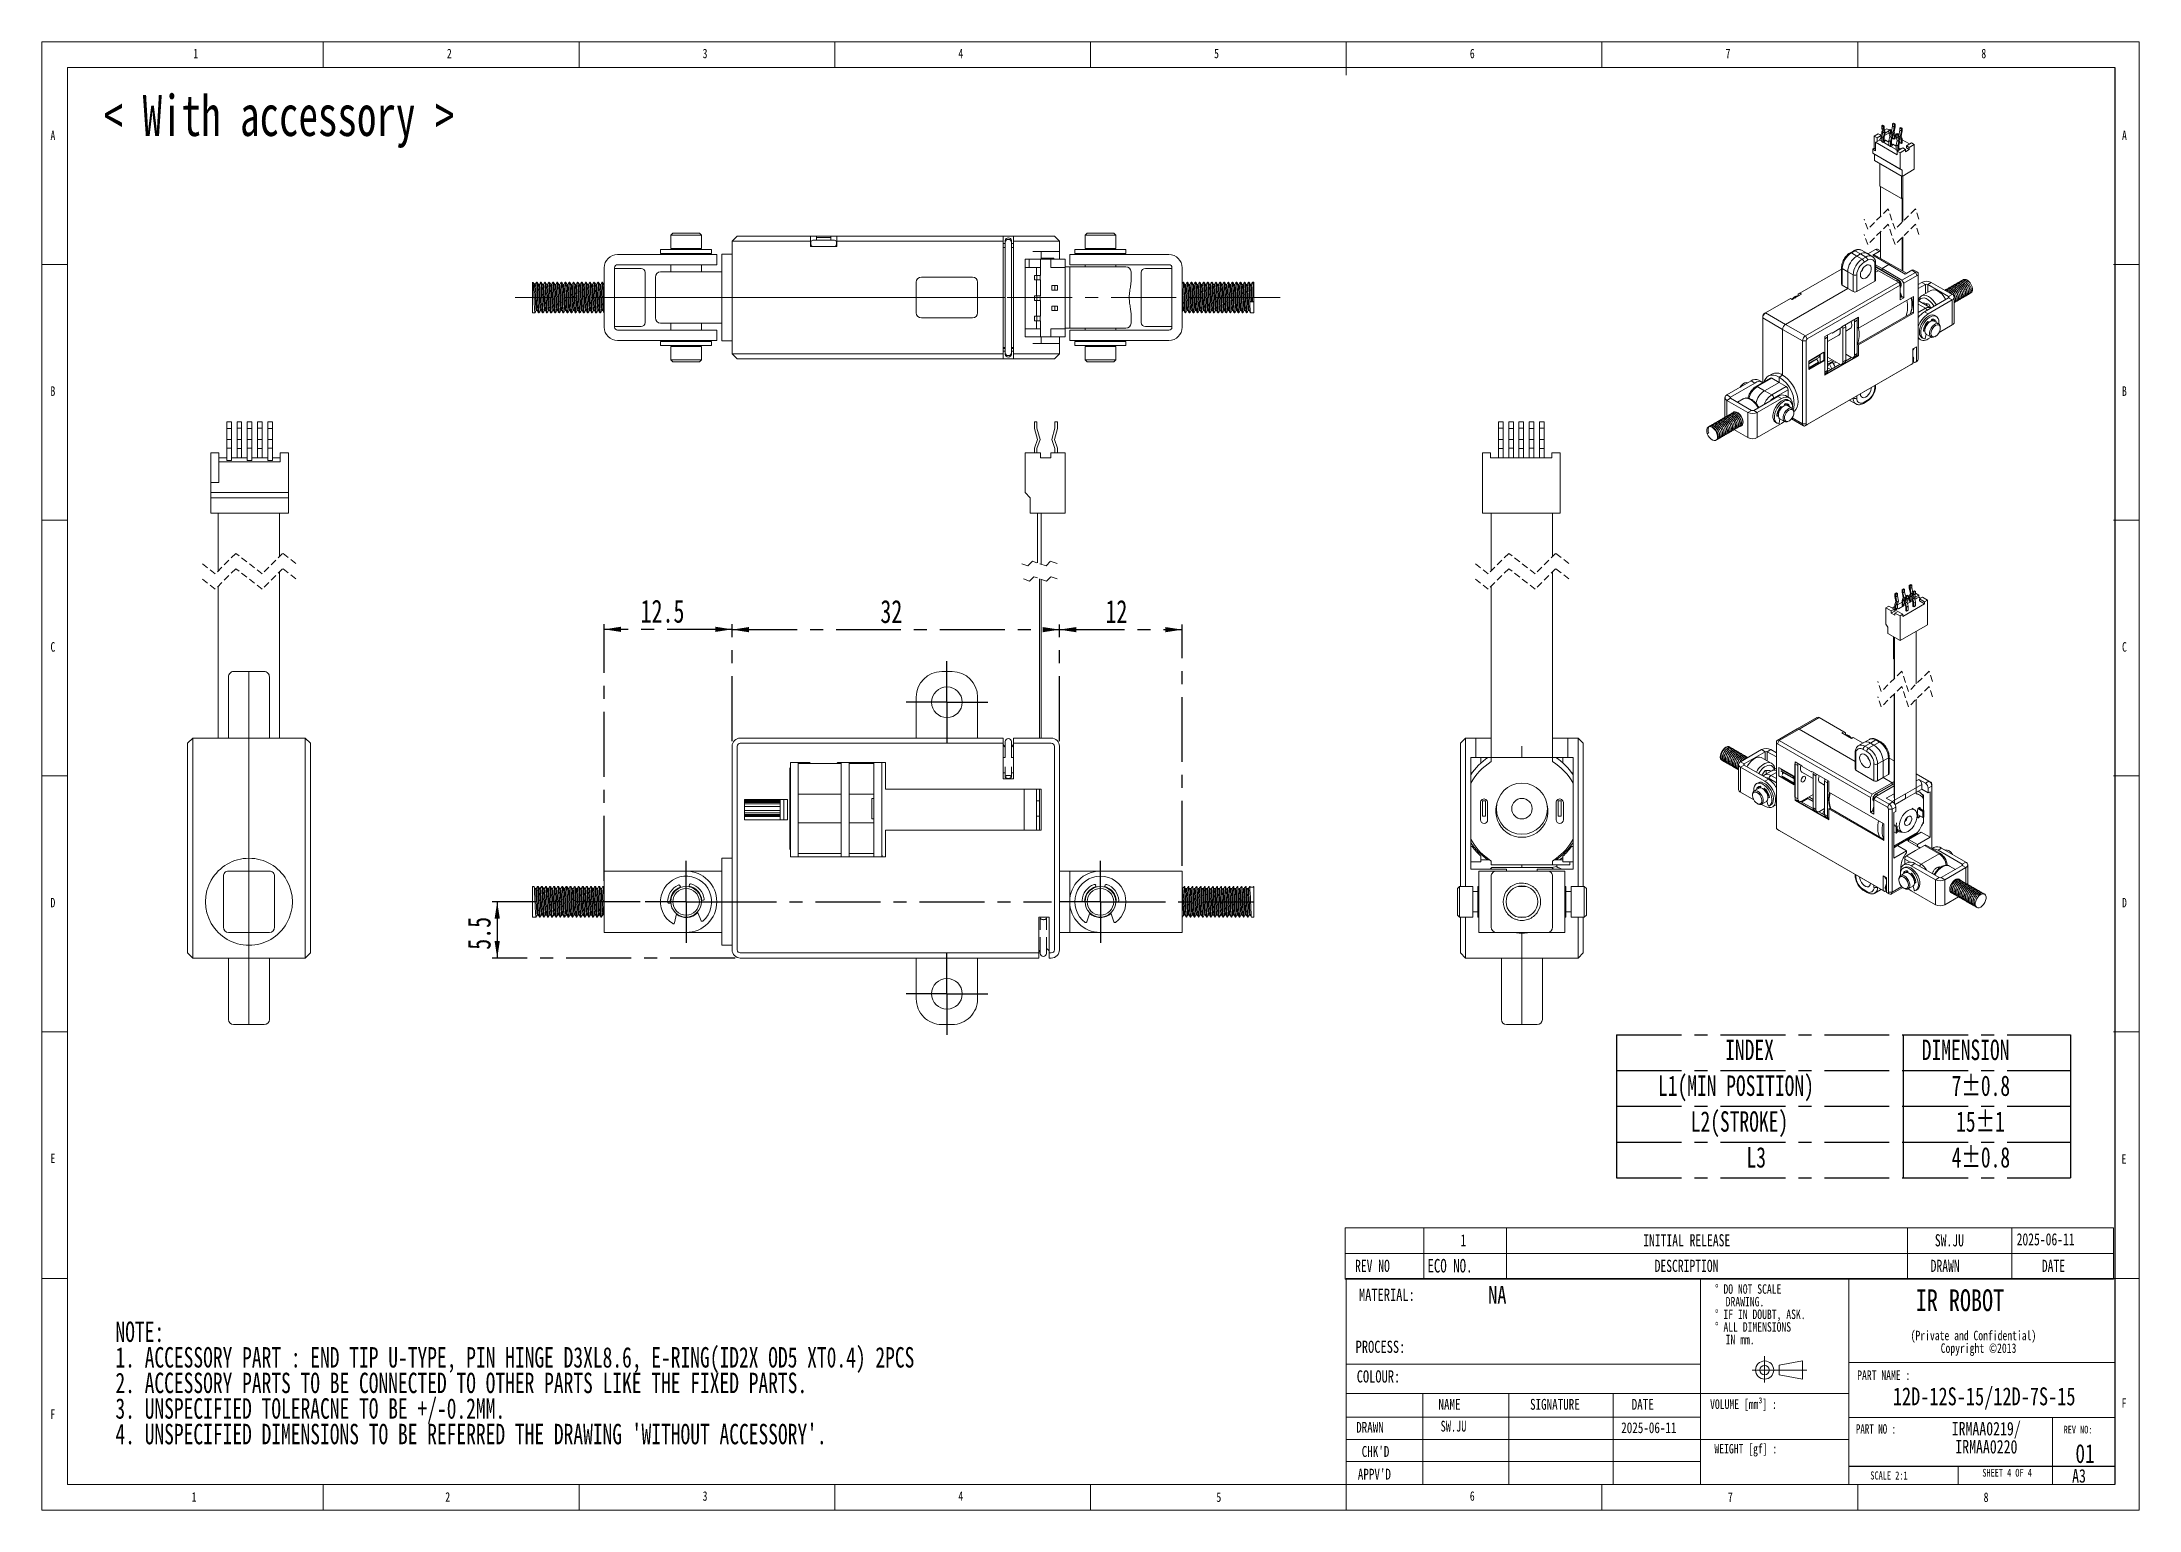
# Paper-space layout '시트4_ENG_with accessory' of a CAD drawing. Header units: millimetres. Extents: x 5 to 415, y 5 to 292.
import ezdxf

# ---------------------------------------------------------------- set-up
doc = ezdxf.new("R2010")
doc.units = ezdxf.units.MM
doc.linetypes.add('CENTERX2', pattern=[20.32, 12.7, -2.54, 2.54, -2.54])
doc.linetypes.add('HIDDEN', pattern=[1.905, 1.27, -0.635])
doc.layers.add('CENTER_LINE', color=7, linetype='CENTERX2')
doc.layers.add('NOTES', color=7, linetype='Continuous')
doc.styles.add('SLDTEXTSTYLE0', font='TXT', dxfattribs={"width": 0.7})
doc.styles.add('SLDTEXTSTYLE1', font='TXT', dxfattribs={"width": 0.75})
doc.styles.add('SLDTEXTSTYLE2', font='TXT', dxfattribs={"width": 0.6875})
doc.styles.add('SLDTEXTSTYLE3', font='TXT', dxfattribs={"width": 0.694444})
doc.dimstyles.new('SLDDIMSTYLE0', dxfattribs={"dimtxt": 4.5, "dimasz": 3.302, "dimexe": 0, "dimexo": 0.0625, "dimgap": 1.125, "dimtad": 1, "dimlfac": 0.5, "dimrnd": 1e-09, "dimzin": 12, "dimdsep": 46, "dimtxsty": 'SLDTEXTSTYLE0', "dimsah": 1, "dimcen": 0.09, "dimadec": 0, "dimazin": 3, "dimtfac": 1, "dimtofl": 0, "dimtmove": 0, "dimatfit": 3, "dimfxl": 1, "dimfrac": 2, "dimtolj": 1, "dimtzin": 12, "dimarcsym": 0})

psp = doc.layouts.new('시트4_ENG_with accessory')

# ---------------------------------------------------------------- texts
at = {"color": 7, "linetype": 'Continuous', "lineweight": 0}
for s, insert, char_height, attachment_point, style in [('1', (34.583, 290.668), 1.852, 1, 'SLDTEXTSTYLE1'), ('2', (84.167, 290.668), 1.852, 1, 'SLDTEXTSTYLE1'), ('3', (134.167, 290.668), 1.852, 1, 'SLDTEXTSTYLE1'), ('4', (184.167, 290.668), 1.852, 1, 'SLDTEXTSTYLE1'), ('5', (234.167, 290.668), 1.852, 1, 'SLDTEXTSTYLE1'), ('6', (284.167, 290.668), 1.852, 1, 'SLDTEXTSTYLE1'), ('7', (334.167, 290.668), 1.852, 1, 'SLDTEXTSTYLE1'), ('8', (384.167, 290.668), 1.852, 1, 'SLDTEXTSTYLE1'), ('A', (6.667, 274.668), 1.852, 1, 'SLDTEXTSTYLE1'), ('A', (411.667, 274.668), 1.852, 1, 'SLDTEXTSTYLE1'), ('B', (6.667, 224.668), 1.852, 1, 'SLDTEXTSTYLE1'), ('B', (411.667, 224.668), 1.852, 1, 'SLDTEXTSTYLE1'), ('C', (6.667, 174.668), 1.852, 1, 'SLDTEXTSTYLE1'), ('C', (411.667, 174.668), 1.852, 1, 'SLDTEXTSTYLE1'), ('D', (6.667, 124.668), 1.852, 1, 'SLDTEXTSTYLE1'), ('D', (411.667, 124.668), 1.852, 1, 'SLDTEXTSTYLE1'), ('E', (6.667, 74.668), 1.852, 1, 'SLDTEXTSTYLE1'), ('E', (411.586, 74.537), 1.852, 1, 'SLDTEXTSTYLE1'), ('MATERIAL:', (262.479, 48.278), 2.3813, 1, 'SLDTEXTSTYLE1'), ('NA', (289.535, 48.832), 3.5, 2, 'SLDTEXTSTYLE1'), ('PROCESS:', (261.829, 38.108), 2.3813, 1, 'SLDTEXTSTYLE1'), ('PART NAME :', (359.887, 32.29), 1.85208, 1, 'SLDTEXTSTYLE1'), ('12D-12S-15/12D-7S-15', (384.717, 28.983), 3.5, 2, 'SLDTEXTSTYLE1'), ('F', (6.667, 24.668), 1.852, 1, 'SLDTEXTSTYLE1'), ('NAME', (278.027, 26.726), 2.1167, 1, 'SLDTEXTSTYLE1'), ('SIGNATURE', (295.935, 26.726), 2.1167, 1, 'SLDTEXTSTYLE1'), ('DATE', (315.804, 26.726), 2.1167, 1, 'SLDTEXTSTYLE1'), ('VOLUME [mm³] :', (331.133, 26.622), 1.85208, 1, 'SLDTEXTSTYLE1'), ('DRAWN', (261.937, 22.233), 2.1167, 1, 'SLDTEXTSTYLE1'), ('2025-06-11', (313.76, 22.154), 2.1167, 1, 'SLDTEXTSTYLE1'), ('REV NO:', (400.257, 21.476), 1.5, 1, 'SLDTEXTSTYLE1'), ("CHK'D", (263.024, 17.51), 2.1167, 1, 'SLDTEXTSTYLE1'), ("APPV'D", (262.263, 13.079), 2.1167, 1, 'SLDTEXTSTYLE1'), ('SCALE 2:1', (362.46, 12.552), 1.5875, 1, 'SLDTEXTSTYLE1'), ('SHEET 4 OF 4', (384.361, 13.041), 1.5, 1, 'SLDTEXTSTYLE2'), ('A3', (401.912, 13.007), 2.6458, 1, 'SLDTEXTSTYLE1'), ('1', (34.278, 8.493), 1.852, 1, 'SLDTEXTSTYLE1'), ('2', (83.861, 8.493), 1.852, 1, 'SLDTEXTSTYLE1'), ('3', (134.167, 8.668), 1.852, 1, 'SLDTEXTSTYLE1'), ('4', (184.167, 8.668), 1.852, 1, 'SLDTEXTSTYLE1'), ('5', (234.613, 8.434), 1.852, 1, 'SLDTEXTSTYLE1')]:
    psp.add_mtext(s, dxfattribs=dict(at, insert=insert, char_height=char_height, attachment_point=attachment_point, style=style))
at = {"layer": 'CENTER_LINE'}
for s, insert, char_height, attachment_point, style in [('< With accessory >', (17.068, 281.62), 8, 1, 'SLDTEXTSTYLE0'), ('2025-06-11', (391.066, 59.12), 2.3813, 1, 'SLDTEXTSTYLE0'), ('01', (404.442, 17.907), 3.7042, 2, 'SLDTEXTSTYLE1')]:
    psp.add_mtext(s, dxfattribs=dict(at, insert=insert, char_height=char_height, attachment_point=attachment_point, style=style))
at = {"layer": 'NOTES', "attachment_point": 1}
for s, insert, char_height, style in [('IR ROBOT', (371.345, 48.136), 4.2333, 'SLDTEXTSTYLE1'), ('COLOUR:', (262.046, 32.312), 2.3813, 'SLDTEXTSTYLE1'), ('F', (411.586, 26.839), 1.852, 'SLDTEXTSTYLE1'), ('SW.JU', (278.451, 22.456), 2.1167, 'SLDTEXTSTYLE0'), ('PART NO :', (359.636, 21.78), 1.8521, 'SLDTEXTSTYLE3'), ('WEIGHT [gf] :', (331.976, 17.919), 1.85208, 'SLDTEXTSTYLE1'), ('6', (284.167, 8.668), 1.852, 'SLDTEXTSTYLE1'), ('7', (334.613, 8.434), 1.852, 'SLDTEXTSTYLE1'), ('8', (384.613, 8.434), 1.852, 'SLDTEXTSTYLE1')]:
    psp.add_mtext(s, dxfattribs=dict(at, insert=insert, char_height=char_height, style=style))

# ---------------------------------------------------------------- blocks, each defined once
blk = doc.blocks.new('SW_NOTE_0_12')
at = {"layer": 'CENTER_LINE', "color": 0, "char_height": 4, "attachment_point": 1, "style": 'SLDTEXTSTYLE0'}
for s, insert in [('NOTE:', (0, 5.16)), ('1. ACCESSORY PART : END TIP U-TYPE, PIN HINGE D3XL8.6, E-RING(ID2X OD5 XT0.4) 2PCS', (0, 0.16)), ('2. ACCESSORY PARTS TO BE CONNECTED TO OTHER PARTS LIKE THE FIXED PARTS.', (0, -4.84)), ('3. UNSPECIFIED TOLERACNE TO BE +/-0.2MM.', (0, -9.84)), ("4. UNSPECIFIED DIMENSIONS TO BE REFERRED THE DRAWING 'WITHOUT ACCESSORY'.", (0, -14.84))]:
    blk.add_mtext(s, dxfattribs=dict(at, insert=insert))
blk = doc.blocks.new('SW_NOTE_0_13')
at = {"color": 0, "linetype": 'Continuous', "lineweight": 0, "char_height": 1.8521, "attachment_point": 2, "style": 'SLDTEXTSTYLE1'}
for s, insert in [('(Private and Confidential)', (15.4, 2.39)), ('Copyright ©2013', (16.39, -0.08))]:
    blk.add_mtext(s, dxfattribs=dict(at, insert=insert))
blk = doc.blocks.new('SW_NOTE_0_14')
at = {"color": 0, "linetype": 'Continuous', "lineweight": 0, "char_height": 2.646, "attachment_point": 2, "style": 'SLDTEXTSTYLE1'}
for s, insert in [('IRMAA0219/', (9.96, 3.41)), ('IRMAA0220', (9.99, -0.12))]:
    blk.add_mtext(s, dxfattribs=dict(at, insert=insert))
blk = doc.blocks.new('SW_NOTE_0_15')
at = {"color": 0, "linetype": 'Continuous', "lineweight": 0, "attachment_point": 1, "style": 'SLDTEXTSTYLE1'}
for s, insert, char_height in [('%%d DO NOT SCALE', (0, 2.39), 1.8521), ('%%d IF IN DOUBT, ASK.', (0, -2.55), 1.8521), ('DRAWING.', (2.08, -0.08), 1.852), ('%%d ALL DIMENSIONS', (0, -5.02), 1.8521), ('IN mm.', (2.08, -7.49), 1.852)]:
    blk.add_mtext(s, dxfattribs=dict(at, insert=insert, char_height=char_height))
blk = doc.blocks.new('SW_TABLEANNOTATION_6')
at = {"layer": 'CENTER_LINE', "color": 0}
for p, q in [((0, 0), (0, -7)), ((0, 0), (56.08, 0)), ((56.08, 0), (56.08, -7)), ((56.08, 0), (88.76, 0)), ((88.76, 0), (88.76, -7)), ((0, -7), (0, -14)), ((0, -7), (56.08, -7)), ((56.08, -7), (56.08, -14)), ((56.08, -7), (88.76, -7)), ((88.76, -7), (88.76, -14)), ((0, -14), (0, -21)), ((0, -14), (56.08, -14)), ((56.08, -14), (56.08, -21)), ((56.08, -14), (88.76, -14)), ((88.76, -14), (88.76, -21)), ((0, -21), (0, -28)), ((0, -21), (56.08, -21)), ((56.08, -21), (56.08, -28)), ((56.08, -21), (88.76, -21)), ((88.76, -21), (88.76, -28)), ((0, -28), (56.08, -28)), ((56.08, -28), (88.76, -28))]:
    blk.add_line(p, q, dxfattribs=at)
at = {"layer": 'CENTER_LINE', "color": 0, "char_height": 4, "attachment_point": 1, "style": 'SLDTEXTSTYLE0'}
for s, insert in [('INDEX', (21.25, -0.97)), ('DIMENSION', (59.69, -0.97)), ('L1(MIN POSITION)', (8.12, -7.97)), ('7±0.8', (65.53, -7.97)), ('L2(STROKE)', (14.52, -14.97)), ('15±1', (66.4, -14.97)), ('L3', (25.42, -21.97)), ('4±0.8', (65.53, -21.97))]:
    blk.add_mtext(s, dxfattribs=dict(at, insert=insert))
blk = doc.blocks.new('SW_TABLEANNOTATION_7')
at = {"color": 0, "linetype": 'Continuous', "lineweight": 18}
for p, q in [((0, 0), (0, -5)), ((0, 0), (15.39, 0)), ((15.39, 0), (15.39, -5)), ((15.39, 0), (31.57, 0)), ((31.57, 0), (31.57, -5)), ((31.57, 0), (109.99, 0)), ((109.99, 0), (109.99, -5)), ((109.99, 0), (130.36, 0)), ((130.36, 0), (130.36, -5)), ((130.36, 0), (150.24, 0)), ((150.24, 0), (150.24, -5)), ((0, -5), (0, -10)), ((0, -5), (15.39, -5)), ((15.39, -5), (15.39, -10)), ((15.39, -5), (31.57, -5)), ((31.57, -5), (31.57, -10)), ((31.57, -5), (109.99, -5)), ((109.99, -5), (109.99, -10)), ((109.99, -5), (130.36, -5)), ((130.36, -5), (130.36, -10)), ((130.36, -5), (150.24, -5)), ((150.24, -5), (150.24, -10)), ((0, -10), (15.39, -10)), ((15.39, -10), (31.57, -10)), ((31.57, -10), (109.99, -10)), ((109.99, -10), (130.36, -10)), ((130.36, -10), (150.24, -10))]:
    blk.add_line(p, q, dxfattribs=at)
at = {"color": 0, "linetype": 'Continuous', "lineweight": 0, "attachment_point": 1, "style": 'SLDTEXTSTYLE0'}
for s, insert, char_height in [('1', (22.57, -1.22), 2.38), ('INITIAL RELEASE', (58.29, -1.22), 2.3813), ('SW.JU', (115.31, -1.22), 2.381), ('REV NO', (1.95, -6.22), 2.381), ('ECO NO.', (16.1, -6.06), 2.646), ('DESCRIPTION', (60.52, -6.22), 2.3813), ('DRAWN', (114.48, -6.22), 2.381), ('DATE', (136.23, -6.22), 2.381)]:
    blk.add_mtext(s, dxfattribs=dict(at, insert=insert, char_height=char_height))
blk = doc.blocks.new('SW_BROKEN_VIEW_15')
at = {"color": 0, "linetype": 'CENTERX2'}
blk.add_line((0, 0), (30, 0), dxfattribs=at)
blk = doc.blocks.new('_D_34')
at = {"layer": 'CENTER_LINE'}
for p, q in [((139.93, 155.32), (139.93, 178.11)), ((139.93, 177.11), (203.93, 177.11)), ((203.93, 155.32), (203.93, 178.11))]:
    blk.add_line(p, q, dxfattribs=at)
for points in [[(139.93, 177.11), (143.23, 176.6), (143.23, 177.62)], [(203.93, 177.11), (200.63, 177.62), (200.63, 176.6)]]:
    blk.add_solid(points, dxfattribs=at)
at = {"layer": 'CENTER_LINE', "insert": (168.92, 182.91), "char_height": 4.5, "attachment_point": 1, "style": 'SLDTEXTSTYLE0'}
blk.add_mtext('32', dxfattribs=at)
blk = doc.blocks.new('_D_35')
at = {"layer": 'CENTER_LINE'}
for p, q in [((203.93, 155.32), (203.93, 178.11)), ((203.93, 177.11), (227.93, 177.11)), ((227.93, 130.92), (227.93, 178.11))]:
    blk.add_line(p, q, dxfattribs=at)
for points in [[(203.93, 177.11), (207.23, 176.6), (207.23, 177.62)], [(227.93, 177.11), (224.63, 177.62), (224.63, 176.6)]]:
    blk.add_solid(points, dxfattribs=at)
at = {"layer": 'CENTER_LINE', "insert": (212.92, 182.91), "char_height": 4.5, "attachment_point": 1, "style": 'SLDTEXTSTYLE0'}
blk.add_mtext('12', dxfattribs=at)
blk = doc.blocks.new('_D_36')
at = {"layer": 'CENTER_LINE'}
for p, q in [((114.93, 128.02), (114.93, 178.17)), ((139.93, 177.17), (114.93, 177.17)), ((139.93, 155.32), (139.93, 178.17))]:
    blk.add_line(p, q, dxfattribs=at)
for points in [[(114.93, 177.17), (118.23, 176.66), (118.23, 177.68)], [(139.93, 177.17), (136.63, 177.68), (136.63, 176.66)]]:
    blk.add_solid(points, dxfattribs=at)
at = {"layer": 'CENTER_LINE', "insert": (122.04, 182.97), "char_height": 4.5, "attachment_point": 1, "style": 'SLDTEXTSTYLE0'}
blk.add_mtext('12.5', dxfattribs=at)
blk = doc.blocks.new('_D_37')
at = {"layer": 'CENTER_LINE'}
for p, q in [((121.93, 123.92), (93.01, 123.92)), ((94.01, 123.92), (94.01, 112.92)), ((140.53, 112.92), (93.01, 112.92))]:
    blk.add_line(p, q, dxfattribs=at)
for points in [[(94.01, 123.92), (93.5, 120.62), (94.52, 120.62)], [(94.01, 112.92), (94.52, 116.22), (93.5, 116.22)]]:
    blk.add_solid(points, dxfattribs=at)
at = {"layer": 'CENTER_LINE', "insert": (88.21, 114.53), "char_height": 4.5, "attachment_point": 1, "rotation": 90, "style": 'SLDTEXTSTYLE0'}
blk.add_mtext('5.5', dxfattribs=at)
blk = doc.blocks.new('SW_CENTERMARKSYMBOL_14')
at = {"layer": 'CENTER_LINE', "color": 0}
for p, q in [((0, 5), (0, 8)), ((0, 0), (0, 5)), ((-5, 0), (-8, 0)), ((0, 0), (-5, 0)), ((0, 0), (0, -5)), ((0, 0), (5, 0)), ((5, 0), (8, 0)), ((0, -5), (0, -8))]:
    blk.add_line(p, q, dxfattribs=at)
blk = doc.blocks.new('SW_CENTERMARKSYMBOL_15')
at = {"layer": 'CENTER_LINE', "color": 0}
for p, q in [((0, 5), (0, 8)), ((0, 0), (0, 5)), ((-5, 0), (-8, 0)), ((0, 0), (-5, 0)), ((0, 0), (0, -5)), ((0, 0), (5, 0)), ((5, 0), (8, 0)), ((0, -5), (0, -8))]:
    blk.add_line(p, q, dxfattribs=at)
blk = doc.blocks.new('SW_CENTERMARKSYMBOL_16')
at = {"layer": 'CENTER_LINE', "color": 0}
for p, q in [((0, 5), (0, 8)), ((0, 0), (0, 5)), ((-5, 0), (-8, 0)), ((0, 0), (-5, 0)), ((0, 0), (0, -5)), ((0, 0), (5, 0)), ((5, 0), (8, 0)), ((0, -5), (0, -8))]:
    blk.add_line(p, q, dxfattribs=at)
blk = doc.blocks.new('SW_CENTERMARKSYMBOL_17')
at = {"layer": 'CENTER_LINE', "color": 0}
for p, q in [((0, 5), (0, 8)), ((0, 0), (0, 5)), ((-5, 0), (-8, 0)), ((0, 0), (-5, 0)), ((0, 0), (0, -5)), ((0, 0), (5, 0)), ((5, 0), (71.47, 0)), ((0, -5), (0, -8))]:
    blk.add_line(p, q, dxfattribs=at)

# ---------------------------------------------------------------- dimensions: what is measured, and where the dimension line sits
at = {"layer": 'CENTER_LINE'}
for base, p1, p2, picture, middle in [((114.931, 177.169), (139.931, 154.317), (114.931, 127.017), '_D_36', (127.431, 177.169)), ((203.931, 177.112), (139.931, 154.317), (203.931, 154.317), '_D_34', (171.931, 177.112)), ((227.931, 177.112), (203.931, 154.317), (227.931, 129.917), '_D_35', (215.931, 177.112))]:
    dim = psp.add_linear_dim(base=base, p1=p1, p2=p2, dimstyle='SLDDIMSTYLE0', dxfattribs=at)
    dim.commit()
    dim.dimension.update_dxf_attribs({"geometry": picture, "text_midpoint": middle, "dimtype": 160})
dim = psp.add_linear_dim(base=(94.009, 112.917), p1=(122.931, 123.917), p2=(141.531, 112.917), angle=90, dimstyle='SLDDIMSTYLE0', dxfattribs=at)
dim.commit()
dim.dimension.update_dxf_attribs({"geometry": '_D_37', "text_midpoint": (94.009, 118.417), "dimtype": 160})

# ---------------------------------------------------------------- linework, layer by layer
at = {"color": 7, "linetype": 'Continuous', "lineweight": 18}
for p, q in [((415, 292), (5, 292)), ((5, 292), (5, 5)), ((60, 287), (60, 292)), ((110, 292), (110, 287)), ((160, 287), (160, 292)), ((210, 292), (210, 287)), ((260, 285.5), (260, 292)), ((310, 292), (310, 287)), ((360, 287), (360, 292)), ((415, 5), (415, 292)), ((410.25, 287), (10, 287)), ((10, 287), (10, 10)), ((364.681, 275.613), (364.858, 275.715)), ((364.681, 275.104), (364.681, 275.613)), ((364.681, 275.613), (364.999, 275.429)), ((364.681, 275.104), (364.999, 274.92)), ((364.681, 275.104), (364.889, 274.336)), ((364.858, 275.715), (365.176, 275.531)), ((365.176, 275.531), (364.999, 275.429)), ((364.999, 275.429), (364.999, 274.92)), ((365.207, 274.152), (364.999, 274.92)), ((365.176, 275.05), (365.176, 275.531)), ((365.176, 275.05), (365.392, 274.251)), ((365.689, 275.031), (365.25, 274.777)), ((366.095, 274.796), (365.689, 275.031)), ((366.095, 274.796), (366.272, 274.898)), ((366.095, 274.796), (366.413, 274.613)), ((366.095, 274.288), (366.095, 274.796)), ((366.272, 274.898), (366.59, 274.715)), ((366.59, 274.715), (366.413, 274.613)), ((366.802, 275.539), (366.59, 274.509)), ((366.59, 274.233), (366.59, 274.715)), ((366.802, 276.021), (366.979, 276.123)), ((366.802, 275.539), (366.802, 276.021)), ((366.802, 276.021), (367.121, 275.837)), ((366.802, 275.539), (367.121, 275.356)), ((366.905, 274.308), (367.121, 275.356)), ((366.979, 276.123), (367.297, 275.939)), ((367.297, 275.431), (367.09, 274.422)), ((367.297, 275.939), (367.121, 275.837)), ((367.121, 275.837), (367.121, 275.356)), ((367.297, 275.431), (367.297, 275.939)), ((368.217, 274.723), (368.004, 273.693)), ((368.217, 275.205), (368.393, 275.307)), ((368.217, 274.723), (368.217, 275.205)), ((368.217, 275.205), (368.535, 275.021)), ((368.217, 274.723), (368.535, 274.539)), ((368.393, 275.307), (368.712, 275.123)), ((368.712, 275.123), (368.535, 275.021)), ((368.535, 275.021), (368.535, 274.539)), ((368.712, 274.614), (368.712, 275.123)), ((363.214, 271.234), (362.931, 271.071)), ((362.931, 271.071), (362.931, 270.254)), ((362.931, 271.071), (363.497, 270.744)), ((363.992, 274.051), (363.214, 273.602)), ((363.779, 273.275), (363.214, 273.602)), ((363.214, 273.602), (363.214, 271.234)), ((363.497, 271.071), (363.214, 271.234)), ((363.497, 272.377), (363.779, 272.541)), ((367.739, 269.928), (363.497, 272.377)), ((363.497, 272.377), (363.497, 270.744)), ((364.557, 273.724), (363.779, 273.275)), ((363.779, 273.275), (363.779, 272.541)), ((363.779, 272.541), (364.274, 272.826)), ((363.992, 274.051), (364.557, 273.724)), ((364.557, 273.316), (364.274, 272.826)), ((364.681, 272.592), (364.274, 272.826)), ((364.699, 274.051), (364.345, 273.847)), ((364.557, 273.724), (364.557, 273.316)), ((364.681, 273.245), (364.557, 273.316)), ((364.889, 274.336), (364.681, 273.525)), ((364.681, 273.525), (364.999, 273.341)), ((364.681, 272.551), (364.681, 273.525)), ((364.681, 272.551), (364.999, 272.367)), ((364.834, 274.537), (364.699, 274.459)), ((364.884, 274.352), (364.699, 274.459)), ((364.699, 274.459), (364.699, 274.051)), ((364.801, 273.992), (364.699, 274.051)), ((364.889, 274.336), (365.207, 274.152)), ((364.999, 273.341), (365.207, 274.152)), ((364.999, 273.341), (364.999, 272.367)), ((364.999, 272.367), (365.247, 272.51)), ((366.095, 271.775), (365.035, 272.387)), ((365.392, 274.251), (365.176, 273.409)), ((365.176, 272.673), (365.176, 273.409)), ((365.424, 272.816), (365.176, 272.673)), ((365.424, 272.816), (365.247, 272.51)), ((365.264, 273.724), (365.258, 273.728)), ((366.115, 274.215), (365.264, 273.724)), ((365.264, 273.724), (365.264, 273.754)), ((366.095, 274.612), (365.378, 274.198)), ((366.095, 272.428), (365.424, 272.816)), ((366.095, 274.288), (366.413, 274.104)), ((366.095, 274.288), (366.303, 273.519)), ((366.303, 273.519), (366.095, 272.708)), ((366.095, 272.708), (366.413, 272.525)), ((366.095, 271.734), (366.095, 272.708)), ((366.095, 271.734), (366.413, 271.551)), ((366.303, 273.519), (366.621, 273.335)), ((366.413, 274.613), (366.413, 274.104)), ((366.621, 273.335), (366.413, 274.104)), ((366.413, 272.525), (366.621, 273.335)), ((366.413, 272.525), (366.413, 271.551)), ((366.413, 271.551), (366.661, 271.694)), ((367.509, 270.959), (366.449, 271.571)), ((366.59, 274.49), (366.905, 274.308)), ((366.59, 274.482), (366.802, 273.898)), ((366.59, 274.233), (366.806, 273.435)), ((366.806, 273.435), (366.59, 272.592)), ((366.59, 271.857), (366.59, 272.592)), ((366.838, 272), (366.59, 271.857)), ((366.765, 274.001), (366.632, 274.078)), ((366.838, 272), (366.661, 271.694)), ((366.802, 273.898), (367.121, 273.715)), ((366.802, 273.448), (366.802, 273.898)), ((366.802, 273.163), (366.802, 273.42)), ((367.121, 272.979), (366.802, 273.163)), ((367.509, 271.612), (366.838, 272)), ((367.121, 273.715), (366.905, 274.308)), ((367.09, 274.422), (367.297, 273.851)), ((367.121, 273.715), (367.121, 272.979)), ((367.297, 273.081), (367.121, 272.979)), ((367.297, 273.081), (367.297, 273.851)), ((367.509, 273.571), (367.297, 273.694)), ((367.509, 273.98), (367.686, 274.082)), ((367.509, 273.471), (367.509, 273.98)), ((367.509, 273.98), (367.828, 273.796)), ((367.509, 273.471), (367.828, 273.288)), ((367.509, 273.471), (367.717, 272.703)), ((367.717, 272.703), (367.509, 271.892)), ((367.509, 271.892), (367.828, 271.708)), ((367.509, 270.918), (367.509, 271.892)), ((367.509, 270.918), (367.828, 270.734)), ((367.686, 274.082), (368.004, 273.898)), ((367.717, 272.703), (368.035, 272.519)), ((367.739, 270.663), (368.8, 271.275)), ((368.305, 270.336), (367.739, 270.663)), ((367.739, 269.928), (367.739, 270.663)), ((368.004, 273.898), (367.828, 273.796)), ((367.828, 273.796), (367.828, 273.288)), ((368.035, 272.519), (367.828, 273.288)), ((367.828, 271.708), (368.035, 272.519)), ((367.828, 271.708), (367.828, 270.734)), ((367.828, 270.734), (368.075, 270.877)), ((367.881, 270.744), (367.863, 270.755)), ((368.004, 273.417), (368.004, 273.898)), ((368.004, 273.673), (368.319, 273.492)), ((368.004, 273.665), (368.217, 273.082)), ((368.004, 273.417), (368.22, 272.618)), ((368.22, 272.618), (368.004, 271.776)), ((368.004, 271.04), (368.004, 271.776)), ((368.252, 271.183), (368.004, 271.04)), ((368.179, 273.185), (368.046, 273.261)), ((368.252, 271.183), (368.075, 270.877)), ((368.217, 273.082), (368.535, 272.898)), ((368.217, 272.632), (368.217, 273.082)), ((368.217, 272.347), (368.217, 272.604)), ((368.535, 272.163), (368.217, 272.347)), ((368.446, 271.071), (368.252, 271.183)), ((369.366, 270.949), (368.305, 270.336)), ((368.319, 273.492), (368.535, 274.539)), ((368.535, 272.898), (368.319, 273.492)), ((368.712, 274.614), (368.504, 273.606)), ((368.504, 273.606), (368.712, 273.035)), ((368.535, 272.898), (368.535, 272.163)), ((368.712, 272.265), (368.535, 272.163)), ((368.712, 272.265), (368.712, 273.035)), ((370.143, 272.051), (368.712, 272.877)), ((368.8, 271.275), (369.366, 270.949)), ((369.366, 270.949), (369.366, 270.54)), ((369.366, 270.54), (370.073, 270.949)), ((369.507, 271.683), (370.497, 272.255)), ((370.073, 271.357), (369.507, 271.683)), ((369.507, 271.683), (369.507, 271.275)), ((370.073, 270.949), (369.507, 271.275)), ((371.063, 271.928), (370.073, 271.357)), ((370.073, 270.949), (370.073, 271.357)), ((371.063, 271.928), (370.497, 272.255)), ((371.063, 267.111), (371.063, 271.928)), ((362.931, 270.254), (368.305, 267.152)), ((363.285, 270.05), (362.931, 270.254)), ((368.659, 266.948), (363.285, 270.05)), ((363.285, 270.05), (363.285, 268.825)), ((368.659, 265.723), (363.285, 268.825)), ((364.303, 268.237), (364.303, 263.828)), ((368.305, 270.336), (368.305, 267.152)), ((368.659, 266.948), (368.305, 267.152)), ((368.659, 265.723), (371.063, 267.111)), ((368.659, 265.723), (368.659, 266.948)), ((364.303, 263.828), (368.545, 261.379)), ((364.444, 257.877), (364.444, 263.746)), ((368.545, 261.379), (368.545, 265.788)), ((368.793, 265.8), (368.793, 256.876)), ((368.545, 261.379), (368.687, 261.46)), ((368.687, 261.46), (368.687, 256.77)), ((128.331, 254.643), (127.931, 254.243)), ((127.931, 254.243), (127.931, 251.643)), ((133.931, 254.243), (127.931, 254.243)), ((133.531, 254.643), (128.331, 254.643)), ((133.931, 254.243), (133.531, 254.643)), ((133.931, 251.643), (133.931, 254.243)), ((209.331, 254.643), (208.931, 254.243)), ((208.931, 254.243), (208.931, 251.643)), ((214.931, 254.243), (208.931, 254.243)), ((214.531, 254.643), (209.331, 254.643)), ((214.931, 254.243), (214.531, 254.643)), ((214.931, 251.643), (214.931, 254.243)), ((364.444, 249.699), (364.444, 254.877)), ((117.531, 250.443), (130.931, 250.443)), ((125.931, 251.443), (125.931, 250.643)), ((135.931, 251.443), (125.931, 251.443)), ((135.931, 250.643), (125.931, 250.643)), ((133.931, 251.643), (127.931, 251.643)), ((127.931, 250.643), (127.931, 250.443)), ((128.931, 251.643), (128.931, 251.443)), ((136.931, 250.443), (130.931, 250.443)), ((132.931, 251.443), (132.931, 251.643)), ((133.931, 250.443), (133.931, 250.643)), ((135.931, 250.643), (135.931, 251.443)), ((136.931, 248.443), (136.931, 250.443)), ((139.931, 250.543), (137.931, 250.543)), ((137.931, 242.043), (137.931, 250.543)), ((139.931, 253.043), (140.931, 254.043)), ((141.531, 253.043), (139.931, 253.043)), ((139.931, 253.043), (139.931, 242.043)), ((140.931, 254.043), (141.531, 254.043)), ((141.531, 254.043), (155.231, 254.043)), ((155.231, 253.043), (141.531, 253.043)), ((155.231, 254.043), (155.231, 253.043)), ((156.445, 254.043), (155.231, 254.043)), ((155.231, 252.043), (155.231, 253.043)), ((155.231, 252.043), (160.431, 252.043)), ((155.331, 252.843), (155.331, 252.443)), ((159.931, 253.243), (155.731, 253.243)), ((156.445, 253.243), (156.445, 254.043)), ((156.445, 254.043), (159.217, 254.043)), ((159.217, 253.743), (156.445, 253.743)), ((159.217, 253.243), (159.217, 254.043)), ((160.431, 254.043), (159.217, 254.043)), ((160.331, 252.443), (160.331, 252.843)), ((160.431, 254.043), (192.931, 254.043)), ((160.431, 253.043), (160.431, 254.043)), ((192.931, 253.043), (160.431, 253.043)), ((160.431, 252.043), (160.431, 253.043)), ((192.931, 254.043), (192.931, 253.043)), ((192.931, 254.043), (194.931, 254.043)), ((192.931, 253.043), (192.931, 242.043)), ((193.329, 252.615), (192.931, 252.615)), ((193.334, 251.843), (192.931, 251.843)), ((193.329, 252.81), (193.329, 253.163)), ((193.329, 251.61), (193.329, 252.81)), ((193.329, 232.488), (193.329, 251.61)), ((194.529, 252.81), (194.529, 253.163)), ((194.529, 251.61), (194.529, 252.81)), ((194.931, 252.615), (194.529, 252.615)), ((194.931, 251.843), (194.529, 251.843)), ((194.529, 232.488), (194.529, 251.61)), ((194.931, 254.043), (202.331, 254.043)), ((194.931, 253.043), (194.931, 254.043)), ((194.931, 253.043), (194.931, 242.043)), ((202.331, 253.043), (194.931, 253.043)), ((202.331, 251.043), (198.731, 251.043)), ((200.331, 251.043), (200.331, 249.523)), ((202.331, 254.043), (202.931, 254.043)), ((203.931, 253.043), (202.331, 253.043)), ((203.931, 251.043), (202.331, 251.043)), ((202.931, 254.043), (203.931, 253.043)), ((203.931, 251.043), (203.931, 253.043)), ((203.931, 251.043), (203.931, 249.523)), ((205.931, 250.443), (205.931, 248.443)), ((211.931, 250.443), (205.931, 250.443)), ((206.931, 251.443), (206.931, 250.643)), ((216.931, 251.443), (206.931, 251.443)), ((216.931, 250.643), (206.931, 250.643)), ((214.931, 251.643), (208.931, 251.643)), ((208.931, 250.643), (208.931, 250.443)), ((209.931, 251.643), (209.931, 251.443)), ((211.931, 250.443), (225.331, 250.443)), ((213.931, 251.443), (213.931, 251.643)), ((214.931, 250.443), (214.931, 250.643)), ((216.931, 250.643), (216.931, 251.443)), ((359.209, 251.189), (358.502, 250.781)), ((359.459, 251.164), (358.752, 250.756)), ((358.752, 250.756), (359.813, 250.144)), ((360.52, 250.552), (359.459, 251.164)), ((359.813, 250.144), (360.52, 250.552)), ((359.813, 250.144), (360.873, 249.531)), ((361.58, 249.94), (360.52, 250.552)), ((361.77, 250.676), (360.709, 251.288)), ((362.83, 250.063), (361.77, 250.676)), ((363.49, 251.449), (361.96, 250.566)), ((364.197, 251.041), (362.924, 250.306)), ((366.106, 248.469), (362.924, 250.306)), ((366.506, 248.509), (363.324, 250.346)), ((363.49, 251.449), (364.197, 251.041)), ((364.444, 251.168), (363.89, 251.489)), ((368.687, 253.77), (368.687, 247.25)), ((368.793, 253.876), (368.793, 247.188)), ((10, 248.5), (5, 248.5)), ((114.931, 236.243), (114.931, 247.843)), ((116.931, 236.243), (116.931, 247.843)), ((122.131, 247.723), (116.931, 247.723)), ((117.531, 248.443), (130.931, 248.443)), ((122.931, 246.923), (122.931, 244.295)), ((124.931, 242.043), (124.931, 246.043)), ((125.931, 247.043), (129.931, 247.043)), ((127.931, 248.443), (127.931, 247.043)), ((129.931, 247.043), (137.931, 247.043)), ((130.931, 248.443), (136.931, 248.443)), ((133.931, 247.043), (133.931, 248.443)), ((176.931, 246.043), (180.931, 246.043)), ((180.931, 246.043), (182.931, 246.043)), ((182.931, 246.043), (186.931, 246.043)), ((197.231, 249.523), (197.231, 247.923)), ((198.031, 249.523), (197.231, 249.523)), ((197.231, 247.923), (198.031, 247.923)), ((197.231, 235.923), (197.231, 247.923)), ((200.231, 249.523), (198.031, 249.523)), ((198.031, 247.923), (198.031, 249.523)), ((200.231, 247.923), (198.031, 247.923)), ((199.031, 246.373), (199.031, 245.473)), ((199.031, 246.373), (199.531, 246.373)), ((199.431, 246.373), (199.431, 247.923)), ((199.531, 246.373), (199.531, 245.473)), ((200.141, 246.373), (199.531, 246.373)), ((200.141, 246.373), (200.141, 245.473)), ((200.141, 246.373), (200.231, 246.373)), ((200.231, 249.523), (200.231, 247.923)), ((202.231, 249.523), (200.231, 249.523)), ((200.231, 246.373), (200.231, 247.923)), ((202.831, 249.743), (200.331, 249.743)), ((202.231, 247.923), (202.231, 249.523)), ((205.031, 249.523), (202.231, 249.523)), ((205.031, 247.923), (202.231, 247.923)), ((202.831, 249.743), (202.831, 249.523)), ((205.031, 247.923), (205.031, 249.523)), ((205.931, 248.043), (205.031, 248.043)), ((205.031, 235.923), (205.031, 247.923)), ((205.931, 248.443), (211.931, 248.443)), ((205.931, 248.043), (213.931, 248.043)), ((205.931, 247.043), (205.931, 248.043)), ((205.931, 247.043), (205.931, 242.043)), ((208.931, 248.443), (208.931, 248.043)), ((211.931, 248.443), (225.331, 248.443)), ((213.931, 248.043), (216.931, 248.043)), ((214.931, 248.043), (214.931, 248.443)), ((217.931, 247.043), (217.931, 245.097)), ((219.931, 246.729), (219.931, 246.923)), ((219.931, 237.163), (219.931, 246.729)), ((225.931, 247.723), (220.731, 247.723)), ((225.931, 247.843), (225.931, 236.243)), ((227.931, 247.843), (227.931, 236.243)), ((356.838, 247.609), (348.676, 242.897)), ((356.838, 247.898), (356.838, 244.632)), ((358.045, 247.082), (356.984, 247.694)), ((356.984, 247.694), (356.984, 244.428)), ((359.106, 246.469), (358.045, 247.082)), ((358.045, 243.816), (358.045, 247.082)), ((359.106, 243.203), (359.106, 246.469)), ((359.813, 246.469), (359.813, 243.203)), ((360.873, 249.531), (361.58, 249.94)), ((361.934, 249.327), (361.227, 248.919)), ((363.348, 245.244), (363.348, 248.511)), ((363.495, 245.448), (363.495, 248.715)), ((363.495, 248.425), (364.762, 247.694)), ((367.936, 245.518), (363.495, 248.082)), ((363.495, 247.609), (364.055, 247.285)), ((363.495, 246.962), (364.055, 247.285)), ((367.944, 245.04), (364.055, 247.285)), ((364.762, 247.694), (366.106, 248.469)), ((368.651, 245.448), (364.762, 247.694)), ((364.762, 247.351), (364.762, 247.694)), ((369.288, 246.632), (366.106, 248.469)), ((369.522, 246.767), (366.506, 248.509)), ((368.651, 245.448), (371.268, 246.959)), ((371.621, 246.346), (369.005, 244.836)), ((369.288, 246.632), (370.561, 247.367)), ((371.268, 246.959), (370.561, 247.367)), ((371.668, 246.998), (370.961, 247.407)), ((371.268, 246.959), (371.621, 246.346)), ((371.833, 246.632), (371.833, 246.224)), ((371.833, 229.975), (371.833, 246.224)), ((415, 248.5), (410, 248.5)), ((100.931, 239.043), (100.931, 245.043)), ((101.188, 244.705), (101.512, 244.705)), ((101.439, 244.61), (101.243, 244.61)), ((101.792, 245.043), (101.692, 245.043)), ((102.239, 244.61), (102.043, 244.61)), ((102.592, 245.043), (102.492, 245.043)), ((103.039, 244.61), (102.843, 244.61)), ((103.392, 245.043), (103.292, 245.043)), ((103.839, 244.61), (103.643, 244.61)), ((104.192, 245.043), (104.092, 245.043)), ((104.639, 244.61), (104.443, 244.61)), ((104.992, 245.043), (104.892, 245.043)), ((105.439, 244.61), (105.243, 244.61)), ((105.792, 245.043), (105.692, 245.043)), ((106.239, 244.61), (106.043, 244.61)), ((106.592, 245.043), (106.492, 245.043)), ((107.039, 244.61), (106.843, 244.61)), ((107.392, 245.043), (107.292, 245.043)), ((107.839, 244.61), (107.643, 244.61)), ((108.192, 245.043), (108.092, 245.043)), ((108.639, 244.61), (108.443, 244.61)), ((108.992, 245.043), (108.892, 245.043)), ((109.439, 244.61), (109.243, 244.61)), ((109.792, 245.043), (109.692, 245.043)), ((110.239, 244.61), (110.043, 244.61)), ((110.592, 245.043), (110.492, 245.043)), ((111.039, 244.61), (110.843, 244.61)), ((111.392, 245.043), (111.292, 245.043)), ((111.839, 244.61), (111.643, 244.61)), ((112.192, 245.043), (112.092, 245.043)), ((112.639, 244.61), (112.443, 244.61)), ((112.992, 245.043), (112.892, 245.043)), ((113.439, 244.61), (113.243, 244.61)), ((113.792, 245.043), (113.692, 245.043)), ((114.239, 244.61), (114.043, 244.61)), ((114.592, 245.043), (114.492, 245.043)), ((114.931, 244.61), (114.843, 244.61)), ((122.931, 244.295), (122.931, 237.163)), ((124.931, 238.043), (124.931, 242.043)), ((124.931, 242.043), (129.931, 242.043)), ((137.931, 242.043), (129.931, 242.043)), ((137.931, 233.543), (137.931, 242.043)), ((137.931, 242.043), (139.931, 242.043)), ((139.931, 231.043), (139.931, 242.043)), ((139.931, 242.043), (141.531, 242.043)), ((141.531, 242.043), (175.931, 242.043)), ((175.931, 242.043), (175.931, 245.043)), ((175.931, 242.043), (180.931, 242.043)), ((175.931, 239.043), (175.931, 242.043)), ((180.931, 242.043), (182.931, 242.043)), ((182.931, 242.043), (187.931, 242.043)), ((187.931, 245.043), (187.931, 242.043)), ((187.931, 242.043), (192.931, 242.043)), ((187.931, 242.043), (187.931, 239.043)), ((192.931, 231.043), (192.931, 242.043)), ((193.329, 242.043), (192.931, 242.043)), ((194.931, 242.043), (194.529, 242.043)), ((194.931, 231.043), (194.931, 242.043)), ((194.931, 242.043), (197.231, 242.043)), ((199.531, 245.473), (199.031, 245.473)), ((199.031, 242.373), (199.031, 241.473)), ((199.031, 242.373), (199.531, 242.373)), ((199.431, 242.373), (199.431, 245.473)), ((199.531, 245.473), (200.141, 245.473)), ((199.531, 242.373), (199.531, 241.473)), ((200.141, 242.373), (199.531, 242.373)), ((200.231, 245.473), (200.141, 245.473)), ((200.141, 242.373), (200.141, 241.473)), ((200.141, 242.373), (200.231, 242.373)), ((200.231, 242.373), (200.231, 245.473)), ((202.421, 244.373), (202.421, 243.473)), ((203.031, 244.373), (202.421, 244.373)), ((202.421, 243.473), (203.031, 243.473)), ((203.031, 244.373), (203.031, 243.473)), ((203.031, 244.373), (203.531, 244.373)), ((203.531, 243.473), (203.031, 243.473)), ((203.531, 244.373), (203.531, 243.473)), ((205.931, 242.043), (205.931, 237.043)), ((228.194, 245.043), (228.094, 245.043)), ((228.643, 244.61), (228.449, 244.61)), ((228.994, 245.043), (228.894, 245.043)), ((229.443, 244.61), (229.249, 244.61)), ((229.794, 245.043), (229.694, 245.043)), ((230.243, 244.61), (230.049, 244.61)), ((230.594, 245.043), (230.494, 245.043)), ((231.043, 244.61), (230.849, 244.61)), ((231.394, 245.043), (231.294, 245.043)), ((231.843, 244.61), (231.649, 244.61)), ((232.194, 245.043), (232.094, 245.043)), ((232.643, 244.61), (232.449, 244.61)), ((232.994, 245.043), (232.894, 245.043)), ((233.443, 244.61), (233.249, 244.61)), ((233.794, 245.043), (233.694, 245.043)), ((234.243, 244.61), (234.049, 244.61)), ((234.594, 245.043), (234.494, 245.043)), ((235.043, 244.61), (234.849, 244.61)), ((235.394, 245.043), (235.294, 245.043)), ((235.843, 244.61), (235.649, 244.61)), ((236.194, 245.043), (236.094, 245.043)), ((236.643, 244.61), (236.449, 244.61)), ((236.994, 245.043), (236.894, 245.043)), ((237.443, 244.61), (237.249, 244.61)), ((237.794, 245.043), (237.694, 245.043)), ((238.243, 244.61), (238.049, 244.61)), ((238.594, 245.043), (238.494, 245.043)), ((239.043, 244.61), (238.849, 244.61)), ((239.394, 245.043), (239.294, 245.043)), ((239.843, 244.61), (239.649, 244.61)), ((240.194, 245.043), (240.094, 245.043)), ((240.643, 244.61), (240.449, 244.61)), ((240.994, 245.043), (240.894, 245.043)), ((241.443, 244.61), (241.249, 244.61)), ((241.931, 245.043), (241.694, 245.043)), ((241.931, 241.204), (241.931, 245.043)), ((345.883, 236.795), (358.045, 243.816)), ((347.191, 241.632), (349.029, 242.693)), ((348.676, 242.897), (348.322, 242.693)), ((348.322, 242.311), (348.322, 242.693)), ((349.029, 242.693), (348.676, 242.897)), ((349.772, 234.549), (367.944, 245.04)), ((368.298, 244.428), (350.125, 233.937)), ((356.984, 244.428), (358.045, 243.816)), ((359.106, 243.203), (358.045, 243.816)), ((359.813, 243.203), (363.348, 245.244)), ((360.166, 236.059), (370.914, 242.264)), ((367.944, 245.04), (368.298, 244.428)), ((368.298, 244.428), (368.298, 241.57)), ((368.298, 243.995), (368.399, 244.139)), ((368.619, 242.231), (368.298, 243.059)), ((368.298, 241.57), (369.005, 241.978)), ((368.611, 242.205), (369.005, 241.978)), ((369.005, 244.836), (368.651, 245.448)), ((369.005, 244.836), (369.005, 241.978)), ((370.914, 238.998), (370.914, 242.264)), ((371.833, 244.589), (372.541, 244.998)), ((371.833, 243.773), (373.248, 244.589)), ((372.427, 242.332), (372.464, 242.354)), ((374.303, 243.416), (372.464, 242.354)), ((373.248, 244.589), (372.541, 244.998)), ((373.036, 239.242), (377.773, 241.977)), ((373.672, 244.589), (374.379, 244.998)), ((373.672, 244.589), (377.773, 242.222)), ((374.379, 244.998), (378.48, 242.63)), ((377.223, 243.554), (377.187, 243.534)), ((377.506, 243.717), (377.47, 243.697)), ((377.788, 243.881), (377.753, 243.86)), ((377.773, 242.222), (378.48, 242.63)), ((377.773, 241.977), (378.48, 241.569)), ((378.071, 244.044), (378.036, 244.024)), ((378.354, 244.207), (378.319, 244.187)), ((378.637, 244.371), (378.602, 244.35)), ((378.861, 237.2), (378.861, 242.099)), ((378.92, 244.534), (378.884, 244.513)), ((379.203, 244.697), (379.167, 244.677)), ((379.485, 244.86), (379.45, 244.84)), ((379.768, 245.024), (379.733, 245.003)), ((380.051, 245.187), (380.016, 245.167)), ((380.334, 245.35), (380.299, 245.33)), ((380.526, 241.997), (380.561, 242.017)), ((380.629, 245.521), (380.581, 245.493)), ((380.809, 242.16), (380.844, 242.181)), ((381.091, 242.323), (381.127, 242.344)), ((381.374, 242.487), (381.41, 242.507)), ((381.676, 245.226), (381.429, 245.084)), ((381.657, 242.65), (381.692, 242.67)), ((381.94, 242.813), (382.129, 242.923)), ((100.931, 239.043), (101.392, 239.043)), ((101.642, 239.476), (101.836, 239.476)), ((102.092, 239.043), (102.192, 239.043)), ((102.442, 239.476), (102.636, 239.476)), ((102.892, 239.043), (102.992, 239.043)), ((103.242, 239.476), (103.436, 239.476)), ((103.692, 239.043), (103.792, 239.043)), ((104.042, 239.476), (104.236, 239.476)), ((104.492, 239.043), (104.592, 239.043)), ((104.842, 239.476), (105.036, 239.476)), ((105.292, 239.043), (105.392, 239.043)), ((105.642, 239.476), (105.836, 239.476)), ((106.092, 239.043), (106.192, 239.043)), ((106.442, 239.476), (106.636, 239.476)), ((106.892, 239.043), (106.992, 239.043)), ((107.242, 239.476), (107.436, 239.476)), ((107.692, 239.043), (107.792, 239.043)), ((108.042, 239.476), (108.236, 239.476)), ((108.492, 239.043), (108.592, 239.043)), ((108.842, 239.476), (109.036, 239.476)), ((109.292, 239.043), (109.392, 239.043)), ((109.642, 239.476), (109.836, 239.476)), ((110.092, 239.043), (110.192, 239.043)), ((110.442, 239.476), (110.636, 239.476)), ((110.892, 239.043), (110.992, 239.043)), ((111.242, 239.476), (111.436, 239.476)), ((111.692, 239.043), (111.792, 239.043)), ((112.042, 239.476), (112.236, 239.476)), ((112.492, 239.043), (112.592, 239.043)), ((112.842, 239.476), (113.036, 239.476)), ((113.292, 239.043), (113.392, 239.043)), ((113.642, 239.476), (113.836, 239.476)), ((114.092, 239.043), (114.192, 239.043)), ((114.442, 239.476), (114.636, 239.476)), ((114.892, 239.043), (114.931, 239.043)), ((180.931, 238.043), (176.931, 238.043)), ((182.931, 238.043), (180.931, 238.043)), ((186.931, 238.043), (182.931, 238.043)), ((199.531, 241.473), (199.031, 241.473)), ((199.031, 238.373), (199.531, 238.373)), ((199.031, 238.373), (199.031, 237.473)), ((199.431, 238.373), (199.431, 241.473)), ((199.531, 241.473), (200.141, 241.473)), ((199.531, 238.373), (199.531, 237.473)), ((200.141, 238.373), (199.531, 238.373)), ((200.231, 241.473), (200.141, 241.473)), ((200.141, 238.373), (200.141, 237.473)), ((200.141, 238.373), (200.231, 238.373)), ((200.231, 238.373), (200.231, 241.473)), ((202.421, 240.373), (202.421, 239.473)), ((203.031, 240.373), (202.421, 240.373)), ((202.421, 239.473), (203.031, 239.473)), ((203.031, 240.373), (203.031, 239.473)), ((203.031, 240.373), (203.531, 240.373)), ((203.531, 239.473), (203.031, 239.473)), ((203.531, 240.373), (203.531, 239.473)), ((217.931, 238.99), (217.931, 237.043)), ((227.931, 239.273), (228.053, 239.483)), ((228.043, 239.476), (228.238, 239.476)), ((228.494, 239.043), (228.594, 239.043)), ((228.843, 239.476), (229.038, 239.476)), ((229.294, 239.043), (229.394, 239.043)), ((229.643, 239.476), (229.838, 239.476)), ((230.094, 239.043), (230.194, 239.043)), ((230.443, 239.476), (230.638, 239.476)), ((230.894, 239.043), (230.994, 239.043)), ((231.243, 239.476), (231.438, 239.476)), ((231.694, 239.043), (231.794, 239.043)), ((232.043, 239.476), (232.238, 239.476)), ((232.494, 239.043), (232.594, 239.043)), ((232.843, 239.476), (233.038, 239.476)), ((233.294, 239.043), (233.394, 239.043)), ((233.643, 239.476), (233.838, 239.476)), ((234.094, 239.043), (234.194, 239.043)), ((234.443, 239.476), (234.638, 239.476)), ((234.894, 239.043), (234.994, 239.043)), ((235.243, 239.476), (235.438, 239.476)), ((235.694, 239.043), (235.794, 239.043)), ((236.043, 239.476), (236.238, 239.476)), ((236.494, 239.043), (236.594, 239.043)), ((236.843, 239.476), (237.038, 239.476)), ((237.294, 239.043), (237.394, 239.043)), ((237.643, 239.476), (237.838, 239.476)), ((238.094, 239.043), (238.194, 239.043)), ((238.443, 239.476), (238.638, 239.476)), ((238.894, 239.043), (238.994, 239.043)), ((239.243, 239.476), (239.438, 239.476)), ((239.694, 239.043), (239.794, 239.043)), ((240.043, 239.476), (240.238, 239.476)), ((240.494, 239.043), (240.594, 239.043)), ((240.843, 239.476), (241.038, 239.476)), ((241.231, 241.204), (241.481, 241.326)), ((241.931, 241.204), (241.231, 241.204)), ((241.294, 239.043), (241.931, 239.043)), ((241.481, 241.326), (241.681, 241.326)), ((241.681, 241.326), (241.931, 241.204)), ((241.931, 239.043), (241.931, 241.204)), ((341.428, 238.06), (341.428, 238.468)), ((341.428, 238.06), (345.317, 235.815)), ((341.428, 238.06), (341.428, 225.436)), ((341.994, 239.04), (341.64, 238.835)), ((346.837, 241.836), (341.994, 239.04)), ((345.883, 236.795), (341.994, 239.04)), ((347.191, 241.632), (346.837, 241.836)), ((356.878, 236.284), (360.166, 238.182)), ((359.961, 232.911), (370.709, 239.116)), ((360.166, 232.793), (370.914, 238.998)), ((360.166, 236.059), (360.166, 238.182)), ((370.709, 239.116), (370.914, 238.998)), ((374.248, 240.035), (371.833, 241.429)), ((372.878, 241.02), (372.829, 240.854)), ((373.894, 240.721), (372.878, 241.02)), ((373.743, 238.834), (373.036, 239.242)), ((373.743, 238.834), (378.48, 241.569)), ((374.295, 240.005), (373.894, 240.721)), ((375.346, 238.345), (375.063, 238.508)), ((378.48, 236.67), (378.48, 241.569)), ((378.861, 241.036), (378.864, 241.038)), ((379.111, 241.18), (379.147, 241.201)), ((379.394, 241.344), (379.43, 241.364)), ((379.677, 241.507), (379.713, 241.527)), ((379.96, 241.67), (379.995, 241.691)), ((380.243, 241.834), (380.278, 241.854)), ((116.931, 236.363), (122.131, 236.363)), ((117.531, 235.643), (130.931, 235.643)), ((129.931, 237.043), (125.931, 237.043)), ((127.931, 237.043), (127.931, 235.643)), ((137.931, 237.043), (129.931, 237.043)), ((130.931, 235.643), (136.931, 235.643)), ((133.931, 235.643), (133.931, 237.043)), ((136.931, 233.643), (136.931, 235.643)), ((197.231, 235.923), (200.231, 235.923)), ((197.231, 234.323), (197.231, 235.923)), ((200.231, 234.323), (197.231, 234.323)), ((199.531, 237.473), (199.031, 237.473)), ((199.431, 235.923), (199.431, 237.473)), ((199.531, 237.473), (200.141, 237.473)), ((200.231, 237.473), (200.141, 237.473)), ((200.231, 235.923), (200.231, 237.473)), ((200.231, 235.923), (200.231, 234.323)), ((200.231, 234.323), (202.231, 234.323)), ((200.331, 234.323), (200.331, 233.043)), ((202.231, 234.323), (202.231, 235.923)), ((202.231, 235.923), (205.031, 235.923)), ((205.031, 234.323), (202.231, 234.323)), ((203.931, 233.043), (203.931, 234.323)), ((205.031, 236.043), (205.931, 236.043)), ((205.031, 234.323), (205.031, 235.923)), ((205.931, 236.043), (205.931, 237.043)), ((213.931, 236.043), (205.931, 236.043)), ((205.931, 235.643), (205.931, 233.643)), ((205.931, 235.643), (211.931, 235.643)), ((208.931, 236.043), (208.931, 235.643)), ((211.931, 235.643), (225.331, 235.643)), ((216.931, 236.043), (213.931, 236.043)), ((214.931, 235.643), (214.931, 236.043)), ((220.731, 236.363), (225.931, 236.363)), ((349.206, 233.57), (345.317, 235.815)), ((345.317, 226.874), (345.317, 235.815)), ((345.883, 236.795), (349.772, 234.549)), ((349.772, 234.549), (350.125, 233.937)), ((353.555, 233.957), (354.12, 234.284)), ((353.555, 233.957), (353.555, 227.425)), ((353.59, 234.386), (354.898, 235.141)), ((353.59, 234.386), (353.59, 226.874)), ((354.12, 233.45), (356.285, 234.699)), ((354.12, 234.284), (354.12, 227.751)), ((354.898, 235.141), (354.969, 235.1)), ((354.969, 235.1), (354.898, 235.141)), ((356.807, 236.161), (354.969, 235.1)), ((356.807, 236.161), (356.878, 236.284)), ((357.09, 235.998), (357.656, 236.325)), ((357.09, 235.998), (357.09, 229.466)), ((357.656, 236.325), (357.656, 229.792)), ((357.656, 235.491), (358.547, 236.005)), ((359.353, 237.304), (359.919, 237.631)), ((359.353, 237.304), (359.353, 230.772)), ((359.919, 237.631), (359.919, 231.099)), ((359.961, 236.178), (359.919, 236.335)), ((359.961, 236.178), (360.166, 236.059)), ((371.833, 234.022), (372.243, 233.786)), ((372.563, 234.178), (372.846, 234.015)), ((373.106, 235.935), (372.855, 235.79)), ((373.109, 235.61), (372.911, 235.496)), ((373.152, 235.909), (373.106, 235.935)), ((373.164, 234.033), (373.367, 234.873)), ((373.417, 234.84), (374.336, 234.31)), ((373.574, 237.219), (373.637, 237.032)), ((373.715, 236.987), (373.637, 237.032)), ((374.365, 234.294), (373.743, 233.935)), ((373.771, 237.312), (373.837, 237.113)), ((374.366, 237.457), (374.422, 237.687)), ((374.563, 237.642), (374.432, 237.718)), ((375.836, 236.908), (374.917, 237.438)), ((375.086, 234.384), (375.228, 234.466)), ((378.48, 236.67), (375.891, 235.175)), ((376.147, 236.058), (376.147, 236.221)), ((117.531, 233.643), (130.931, 233.643)), ((125.931, 233.443), (125.931, 232.643)), ((135.931, 233.443), (125.931, 233.443)), ((135.931, 232.643), (125.931, 232.643)), ((127.931, 233.643), (127.931, 233.443)), ((127.931, 232.443), (127.931, 229.843)), ((133.931, 232.443), (127.931, 232.443)), ((127.931, 229.843), (128.331, 229.443)), ((133.931, 229.843), (127.931, 229.843)), ((128.931, 232.643), (128.931, 232.443)), ((130.931, 233.643), (136.931, 233.643)), ((132.931, 232.443), (132.931, 232.643)), ((133.531, 229.443), (133.931, 229.843)), ((133.931, 233.443), (133.931, 233.643)), ((133.931, 229.843), (133.931, 232.443)), ((135.931, 232.643), (135.931, 233.443)), ((137.931, 233.543), (139.931, 233.543)), ((139.931, 231.043), (141.531, 231.043)), ((139.931, 231.043), (140.931, 230.043)), ((141.531, 230.043), (140.931, 230.043)), ((141.531, 231.043), (192.931, 231.043)), ((192.931, 230.043), (141.531, 230.043)), ((193.334, 232.243), (192.931, 232.243)), ((192.931, 232.043), (193.329, 232.043)), ((193.329, 231.536), (192.931, 231.536)), ((192.931, 231.043), (192.931, 230.043)), ((192.931, 230.043), (194.931, 230.043)), ((193.329, 231.288), (193.329, 232.488)), ((193.329, 230.924), (193.329, 231.288)), ((194.529, 231.288), (194.529, 232.488)), ((194.931, 232.243), (194.529, 232.243)), ((194.529, 232.043), (194.931, 232.043)), ((194.931, 231.536), (194.529, 231.536)), ((194.529, 230.924), (194.529, 231.288)), ((194.931, 231.043), (202.331, 231.043)), ((194.931, 230.043), (194.931, 231.043)), ((202.331, 230.043), (194.931, 230.043)), ((198.731, 233.043), (202.331, 233.043)), ((202.331, 233.043), (203.931, 233.043)), ((202.331, 231.043), (203.931, 231.043)), ((202.931, 230.043), (202.331, 230.043)), ((203.931, 231.043), (202.931, 230.043)), ((203.931, 233.043), (203.931, 231.043)), ((205.931, 233.643), (211.931, 233.643)), ((206.931, 233.443), (206.931, 232.643)), ((216.931, 233.443), (206.931, 233.443)), ((216.931, 232.643), (206.931, 232.643)), ((208.931, 233.643), (208.931, 233.443)), ((208.931, 232.443), (208.931, 229.843)), ((214.931, 232.443), (208.931, 232.443)), ((208.931, 229.843), (209.331, 229.443)), ((214.931, 229.843), (208.931, 229.843)), ((209.931, 232.643), (209.931, 232.443)), ((211.931, 233.643), (225.331, 233.643)), ((213.931, 232.443), (213.931, 232.643)), ((214.531, 229.443), (214.931, 229.843)), ((214.931, 233.443), (214.931, 233.643)), ((214.931, 229.843), (214.931, 232.443)), ((216.931, 232.643), (216.931, 233.443)), ((349.206, 233.57), (349.913, 233.57)), ((349.206, 217.32), (349.206, 233.57)), ((349.913, 233.57), (349.913, 217.32)), ((350.408, 229.609), (353.378, 231.324)), ((350.408, 229.506), (352.491, 230.709)), ((350.408, 229.185), (352.492, 230.388)), ((353.319, 229.725), (350.408, 228.045)), ((350.408, 227.976), (353.378, 229.691)), ((350.408, 227.976), (350.408, 229.609)), ((352.671, 230.916), (352.671, 229.351)), ((353.378, 229.691), (353.319, 229.725)), ((353.378, 231.324), (353.378, 229.691)), ((360.06, 230.731), (353.59, 226.996)), ((353.59, 226.874), (360.166, 230.67)), ((356.383, 229.057), (354.12, 230.364)), ((354.969, 229.874), (354.12, 229.384)), ((355.323, 229.67), (354.12, 228.976)), ((357.09, 229.466), (357.656, 229.792)), ((358.806, 230.293), (357.638, 229.618)), ((358.646, 230.364), (357.656, 230.935)), ((359.146, 230.314), (359.712, 230.641)), ((359.353, 230.772), (359.919, 231.099)), ((359.61, 230.582), (359.706, 230.527)), ((359.919, 232.802), (359.961, 232.911)), ((359.961, 232.911), (360.166, 232.793)), ((360.06, 230.731), (360.166, 230.67)), ((360.166, 230.67), (360.166, 232.793)), ((370.773, 231.975), (371.48, 232.384)), ((370.773, 231.736), (371.011, 232.075)), ((370.773, 229.117), (370.773, 231.975)), ((370.86, 230.381), (370.773, 230.605)), ((371.268, 229.403), (371.621, 229.607)), ((371.48, 229.526), (371.48, 232.384)), ((371.48, 229.526), (371.621, 229.607)), ((133.531, 229.443), (128.331, 229.443)), ((214.531, 229.443), (209.331, 229.443)), ((334.427, 222.995), (339.165, 225.73)), ((339.872, 225.322), (339.165, 225.73)), ((342.946, 226.286), (340.117, 224.653)), ((343.196, 226.261), (340.367, 224.628)), ((341.372, 225.471), (340.665, 225.879)), ((343.192, 227.084), (342.485, 226.676)), ((343.196, 226.261), (344.61, 225.445)), ((344.61, 226.465), (345.317, 226.874)), ((344.61, 226.465), (344.61, 225.445)), ((370.419, 228.913), (349.772, 216.994)), ((350.125, 217.198), (370.773, 229.117)), ((350.408, 228.286), (352.35, 229.407)), ((350.408, 228.078), (352.266, 229.151)), ((353.555, 227.425), (354.12, 227.751)), ((353.59, 227.107), (353.913, 227.294)), ((356.543, 228.986), (354.102, 227.577)), ((354.12, 228.772), (354.226, 228.71)), ((354.12, 228.282), (354.721, 227.935)), ((354.226, 229.037), (354.226, 228.71)), ((354.333, 229.098), (354.459, 229.025)), ((354.459, 229.025), (355.096, 229.392)), ((354.969, 229.466), (355.096, 229.392)), ((355.244, 229.146), (355.737, 229.43)), ((356.883, 229.008), (357.449, 229.335)), ((370.773, 229.117), (370.419, 228.913)), ((371.126, 229.322), (370.773, 229.526)), ((371.126, 229.322), (371.48, 229.526)), ((371.268, 229.403), (371.126, 229.322)), ((334.047, 222.465), (334.047, 218.586)), ((335.135, 222.587), (334.427, 222.995)), ((335.135, 222.342), (334.427, 221.934)), ((338.529, 219.567), (334.427, 221.934)), ((335.135, 222.587), (339.872, 225.322)), ((339.236, 219.975), (335.135, 222.342)), ((337.604, 222.23), (336.467, 221.573)), ((337.821, 225.281), (337.68, 225.199)), ((339.66, 219.975), (344.398, 222.71)), ((340.367, 224.628), (341.781, 223.812)), ((340.367, 219.567), (345.105, 222.302)), ((344.61, 225.445), (341.781, 223.812)), ((341.781, 223.812), (343.196, 222.995)), ((343.196, 222.995), (346.024, 224.628)), ((346.378, 224.016), (343.549, 222.383)), ((345.105, 222.302), (344.398, 222.71)), ((346.024, 224.628), (344.61, 225.445)), ((346.605, 222.45), (345.898, 222.858)), ((346.378, 222.581), (346.378, 224.016)), ((346.708, 221.813), (346.425, 221.976)), ((358.373, 221.959), (358.563, 221.849)), ((358.398, 221.974), (358.563, 221.849)), ((358.563, 221.849), (359.623, 221.237)), ((361.123, 221.336), (361.83, 221.744)), ((361.227, 221.565), (361.934, 221.973)), ((363.495, 224.627), (363.495, 224.916)), ((41.144, 216.458), (41.144, 217.704)), ((41.144, 217.704), (42.044, 217.704)), ((42.044, 217.704), (42.044, 216.458)), ((43.144, 217.704), (44.044, 217.704)), ((43.144, 216.525), (43.144, 217.704)), ((44.044, 217.704), (44.044, 216.525)), ((45.144, 216.458), (45.144, 217.704)), ((45.144, 217.704), (46.044, 217.704)), ((46.044, 217.704), (46.044, 216.458)), ((47.144, 217.704), (48.044, 217.704)), ((47.144, 216.525), (47.144, 217.704)), ((48.044, 217.704), (48.044, 216.525)), ((49.144, 216.458), (49.144, 217.704)), ((49.144, 217.704), (50.044, 217.704)), ((50.044, 217.704), (50.044, 216.458)), ((199.031, 217.704), (199.031, 216.458)), ((199.531, 217.704), (199.031, 217.704)), ((199.531, 216.525), (199.531, 217.704)), ((203.031, 217.704), (203.031, 216.525)), ((203.531, 217.704), (203.031, 217.704)), ((203.531, 216.458), (203.531, 217.704)), ((290.674, 217.704), (289.774, 217.704)), ((289.774, 216.525), (289.774, 217.704)), ((290.674, 217.704), (290.674, 216.525)), ((292.674, 217.704), (291.774, 217.704)), ((291.774, 216.458), (291.774, 217.704)), ((292.674, 217.704), (292.674, 216.458)), ((294.674, 217.704), (293.774, 217.704)), ((293.774, 216.525), (293.774, 217.704)), ((294.674, 217.704), (294.674, 216.525)), ((296.674, 217.704), (295.774, 217.704)), ((295.774, 216.458), (295.774, 217.704)), ((296.674, 217.704), (296.674, 216.458)), ((298.674, 217.704), (297.774, 217.704)), ((297.774, 216.525), (297.774, 217.704)), ((298.674, 217.704), (298.674, 216.525)), ((331.966, 217.428), (331.931, 217.408)), ((332.249, 217.592), (332.214, 217.571)), ((332.532, 217.755), (332.497, 217.734)), ((332.815, 217.918), (332.78, 217.898)), ((333.098, 218.081), (333.062, 218.061)), ((333.381, 218.245), (333.345, 218.224)), ((333.663, 218.408), (333.628, 218.388)), ((333.946, 218.571), (333.911, 218.551)), ((334.229, 218.734), (334.194, 218.714)), ((334.512, 218.898), (334.477, 218.877)), ((334.795, 219.061), (334.759, 219.041)), ((335.078, 219.224), (335.042, 219.204)), ((335.361, 219.388), (335.325, 219.367)), ((335.643, 219.551), (335.608, 219.53)), ((335.923, 219.713), (335.891, 219.694)), ((336.718, 219.293), (336.701, 219.386)), ((339.236, 219.975), (338.529, 219.567)), ((338.529, 219.567), (338.529, 214.667)), ((339.66, 219.975), (340.367, 219.567)), ((340.367, 219.567), (340.367, 214.667)), ((345.105, 217.402), (340.367, 214.667)), ((343.926, 217.646), (344.208, 217.483)), ((344.471, 219.335), (344.201, 219.153)), ((344.468, 218.979), (344.278, 218.85)), ((344.501, 219.317), (344.471, 219.335)), ((344.647, 217.485), (344.795, 218.299)), ((344.779, 218.308), (345.698, 217.777)), ((344.867, 220.608), (344.941, 220.446)), ((345.027, 220.397), (344.941, 220.446)), ((345.037, 220.687), (345.122, 220.503)), ((345.643, 220.891), (345.686, 221.126)), ((345.925, 221.11), (345.734, 221.221)), ((347.198, 220.375), (346.279, 220.906)), ((346.448, 217.852), (346.59, 217.933)), ((347.024, 218.31), (349.372, 216.954)), ((347.509, 219.525), (347.509, 219.689)), ((349.206, 217.32), (349.913, 217.32)), ((41.144, 216.458), (42.044, 216.458)), ((41.144, 216.458), (41.144, 214.282)), ((41.144, 214.282), (42.044, 214.282)), ((41.144, 214.282), (41.144, 212.59)), ((42.044, 214.282), (42.044, 216.458)), ((42.044, 212.59), (42.044, 214.282)), ((43.144, 216.525), (44.044, 216.525)), ((43.144, 216.525), (43.144, 214.264)), ((43.144, 214.264), (44.044, 214.264)), ((43.144, 214.264), (43.144, 212.505)), ((44.044, 214.264), (44.044, 216.525)), ((44.044, 212.505), (44.044, 214.264)), ((45.144, 216.458), (46.044, 216.458)), ((45.144, 216.458), (45.144, 214.282)), ((45.144, 214.282), (46.044, 214.282)), ((45.144, 214.282), (45.144, 212.59)), ((46.044, 214.282), (46.044, 216.458)), ((46.044, 212.59), (46.044, 214.282)), ((47.144, 216.525), (48.044, 216.525)), ((47.144, 216.525), (47.144, 214.264)), ((47.144, 214.264), (48.044, 214.264)), ((47.144, 214.264), (47.144, 212.505)), ((48.044, 214.264), (48.044, 216.525)), ((48.044, 212.505), (48.044, 214.264)), ((49.144, 216.458), (50.044, 216.458)), ((49.144, 216.458), (49.144, 214.282)), ((49.144, 214.282), (50.044, 214.282)), ((49.144, 214.282), (49.144, 212.59)), ((50.044, 214.282), (50.044, 216.458)), ((50.044, 212.59), (50.044, 214.282)), ((199.618, 214.282), (199.031, 216.458)), ((199.031, 212.59), (199.618, 214.282)), ((199.531, 216.525), (200.141, 214.264)), ((200.141, 214.264), (199.531, 212.505)), ((202.421, 214.264), (203.031, 216.525)), ((203.031, 212.505), (202.421, 214.264)), ((203.531, 216.458), (202.943, 214.282)), ((202.943, 214.282), (203.531, 212.59)), ((289.774, 216.525), (290.674, 216.525)), ((289.774, 216.525), (289.774, 214.264)), ((290.674, 214.264), (289.774, 214.264)), ((289.774, 214.264), (289.774, 212.505)), ((290.674, 214.264), (290.674, 216.525)), ((290.674, 212.505), (290.674, 214.264)), ((291.774, 216.458), (292.674, 216.458)), ((291.774, 216.458), (291.774, 214.282)), ((292.674, 214.282), (291.774, 214.282)), ((291.774, 214.282), (291.774, 212.59)), ((292.674, 214.282), (292.674, 216.458)), ((292.674, 212.59), (292.674, 214.282)), ((293.774, 216.525), (294.674, 216.525)), ((293.774, 216.525), (293.774, 214.264)), ((294.674, 214.264), (293.774, 214.264)), ((293.774, 214.264), (293.774, 212.505)), ((294.674, 214.264), (294.674, 216.525)), ((294.674, 212.505), (294.674, 214.264)), ((295.774, 216.458), (296.674, 216.458)), ((295.774, 216.458), (295.774, 214.282)), ((296.674, 214.282), (295.774, 214.282)), ((295.774, 214.282), (295.774, 212.59)), ((296.674, 214.282), (296.674, 216.458)), ((296.674, 212.59), (296.674, 214.282)), ((297.774, 216.525), (298.674, 216.525)), ((297.774, 216.525), (297.774, 214.264)), ((298.674, 214.264), (297.774, 214.264)), ((297.774, 214.264), (297.774, 212.505)), ((298.674, 214.264), (298.674, 216.525)), ((298.674, 212.505), (298.674, 214.264)), ((330.587, 215.421), (330.835, 215.564)), ((330.835, 216.775), (330.778, 216.742)), ((330.835, 215.564), (330.882, 215.516)), ((331.118, 216.938), (331.083, 216.918)), ((331.401, 217.102), (331.365, 217.081)), ((331.684, 217.265), (331.648, 217.245)), ((332.278, 214.144), (332.476, 214.259)), ((332.724, 214.401), (332.759, 214.422)), ((333.007, 214.565), (333.042, 214.585)), ((333.29, 214.728), (333.325, 214.748)), ((333.572, 214.891), (333.608, 214.912)), ((333.855, 215.055), (333.891, 215.075)), ((334.138, 215.218), (334.173, 215.238)), ((334.421, 215.381), (334.456, 215.402)), ((334.704, 215.544), (334.739, 215.565)), ((334.987, 215.708), (335.022, 215.728)), ((335.269, 215.871), (335.305, 215.891)), ((335.552, 216.034), (335.588, 216.055)), ((335.797, 216.244), (338.529, 214.667)), ((335.835, 216.198), (335.87, 216.218)), ((336.118, 216.361), (336.153, 216.381)), ((336.401, 216.524), (336.436, 216.545)), ((336.684, 216.687), (336.719, 216.708)), ((336.966, 216.851), (337.002, 216.871)), ((337.249, 217.014), (337.285, 217.034)), ((349.772, 216.994), (350.125, 217.198)), ((39.594, 211.704), (37.994, 211.704)), ((37.994, 211.704), (37.994, 205.904)), ((39.594, 211.704), (39.594, 209.904)), ((41.144, 210.704), (39.594, 210.704)), ((51.594, 209.904), (39.594, 209.904)), ((39.594, 209.904), (39.594, 205.904)), ((41.144, 212.59), (42.044, 212.59)), ((41.144, 210.204), (41.144, 212.59)), ((41.144, 210.204), (42.044, 210.204)), ((42.044, 212.59), (42.044, 210.204)), ((45.144, 210.704), (42.044, 210.704)), ((43.144, 212.505), (44.044, 212.505)), ((43.144, 210.704), (43.144, 212.505)), ((44.044, 212.505), (44.044, 210.704)), ((45.144, 212.59), (46.044, 212.59)), ((45.144, 210.204), (45.144, 212.59)), ((45.144, 210.204), (46.044, 210.204)), ((46.044, 212.59), (46.044, 210.204)), ((49.144, 210.704), (46.044, 210.704)), ((47.144, 212.505), (48.044, 212.505)), ((47.144, 210.704), (47.144, 212.505)), ((48.044, 212.505), (48.044, 210.704)), ((49.144, 212.59), (50.044, 212.59)), ((49.144, 210.204), (49.144, 212.59)), ((49.144, 210.204), (50.044, 210.204)), ((50.044, 212.59), (50.044, 210.204)), ((51.594, 210.704), (50.044, 210.704)), ((51.594, 209.904), (51.594, 211.704)), ((53.194, 211.704), (51.594, 211.704)), ((53.194, 211.704), (53.194, 203.904)), ((197.231, 211.704), (197.231, 203.904)), ((200.231, 211.704), (197.231, 211.704)), ((199.031, 212.59), (199.031, 211.704)), ((199.531, 211.704), (199.531, 212.505)), ((200.231, 211.704), (200.231, 210.704)), ((200.231, 210.704), (202.231, 210.704)), ((202.231, 210.704), (202.231, 211.704)), ((205.031, 211.704), (202.231, 211.704)), ((203.031, 212.505), (203.031, 211.704)), ((203.531, 211.704), (203.531, 212.59)), ((205.031, 199.904), (205.031, 211.704)), ((286.624, 199.904), (286.624, 211.704)), ((286.624, 211.704), (288.224, 211.704)), ((288.224, 211.704), (288.224, 210.704)), ((288.224, 210.704), (300.224, 210.704)), ((290.674, 212.505), (289.774, 212.505)), ((289.774, 210.704), (289.774, 212.505)), ((290.674, 212.505), (290.674, 210.704)), ((292.674, 212.59), (291.774, 212.59)), ((291.774, 210.704), (291.774, 212.59)), ((292.674, 212.59), (292.674, 210.704)), ((294.674, 212.505), (293.774, 212.505)), ((293.774, 210.704), (293.774, 212.505)), ((294.674, 212.505), (294.674, 210.704)), ((296.674, 212.59), (295.774, 212.59)), ((295.774, 210.704), (295.774, 212.59)), ((296.674, 212.59), (296.674, 210.704)), ((298.674, 212.505), (297.774, 212.505)), ((297.774, 210.704), (297.774, 212.505)), ((298.674, 212.505), (298.674, 210.704)), ((300.224, 210.704), (300.224, 211.704)), ((300.224, 211.704), (301.824, 211.704)), ((301.824, 211.704), (301.824, 199.904)), ((37.994, 205.904), (37.994, 203.904)), ((37.994, 205.904), (39.594, 205.904)), ((37.994, 203.904), (53.194, 203.904)), ((37.994, 202.904), (37.994, 203.904)), ((53.194, 202.904), (37.994, 202.904)), ((37.994, 202.904), (37.994, 199.904)), ((53.194, 202.904), (53.194, 203.904)), ((53.194, 199.904), (53.194, 202.904)), ((198.231, 202.904), (197.231, 203.904)), ((198.231, 199.904), (198.231, 202.904)), ((5, 198.5), (10, 198.5)), ((53.194, 199.904), (37.994, 199.904)), ((39.474, 199.904), (39.474, 188.613)), ((51.474, 191.438), (51.474, 199.904)), ((198.231, 199.904), (205.031, 199.904)), ((199.631, 190.142), (199.631, 199.904)), ((200.331, 199.904), (200.331, 189.909)), ((286.624, 199.904), (301.824, 199.904)), ((288.344, 199.904), (288.344, 188.613)), ((300.344, 191.438), (300.344, 199.904)), ((410, 198.5), (415, 198.5)), ((39.474, 155.917), (39.474, 185.613)), ((51.474, 188.438), (51.474, 155.917)), ((200.031, 187.076), (200.031, 155.917)), ((200.331, 186.976), (200.331, 155.917)), ((288.344, 185.613), (288.344, 151.304)), ((300.344, 151.304), (300.344, 188.438)), ((368.987, 185.103), (368.669, 184.919)), ((368.669, 184.919), (368.669, 184.41)), ((368.846, 184.817), (368.669, 184.919)), ((369.164, 185.001), (368.846, 184.817)), ((368.846, 184.335), (368.846, 184.817)), ((368.846, 184.335), (369.164, 184.519)), ((368.987, 185.103), (369.164, 185.001)), ((369.164, 185.001), (369.164, 184.519)), ((369.376, 183.489), (369.164, 184.519)), ((370.402, 185.919), (370.083, 185.735)), ((370.083, 185.735), (370.083, 185.227)), ((370.26, 185.633), (370.083, 185.735)), ((370.291, 184.218), (370.083, 185.227)), ((370.578, 185.817), (370.26, 185.633)), ((370.26, 185.152), (370.26, 185.633)), ((370.26, 185.152), (370.578, 185.335)), ((370.26, 185.152), (370.476, 184.104)), ((370.402, 185.919), (370.578, 185.817)), ((370.578, 185.817), (370.578, 185.335)), ((370.791, 184.306), (370.578, 185.335)), ((371.109, 184.694), (370.791, 184.511)), ((370.791, 184.511), (370.791, 184.029)), ((370.967, 184.409), (370.791, 184.511)), ((371.286, 184.592), (370.967, 184.409)), ((371.109, 184.694), (371.286, 184.592)), ((371.286, 184.592), (371.286, 184.084)), ((365.505, 181.377), (366.071, 181.704)), ((365.505, 181.377), (365.505, 178.193)), ((366.566, 180.765), (365.505, 181.377)), ((366.071, 181.704), (367.131, 181.092)), ((367.131, 181.092), (366.566, 180.765)), ((366.566, 180.765), (366.566, 180.357)), ((366.566, 180.357), (367.131, 180.683)), ((366.707, 181.337), (367.255, 181.653)), ((367.131, 180.683), (367.131, 181.092)), ((367.131, 180.683), (367.679, 181)), ((367.573, 184.286), (367.255, 184.103)), ((367.255, 184.103), (367.255, 183.594)), ((367.432, 184.001), (367.255, 184.103)), ((367.463, 182.586), (367.255, 183.594)), ((367.255, 182.014), (367.463, 182.586)), ((367.255, 182.014), (367.255, 181.041)), ((367.255, 181.041), (367.503, 180.898)), ((367.273, 180.357), (367.838, 180.683)), ((367.75, 184.184), (367.432, 184.001)), ((367.432, 183.519), (367.432, 184.001)), ((367.432, 183.519), (367.75, 183.703)), ((367.432, 183.519), (367.648, 182.471)), ((367.648, 182.471), (367.432, 181.878)), ((367.75, 182.062), (367.432, 181.878)), ((367.432, 181.143), (367.432, 181.878)), ((367.75, 181.326), (367.432, 181.143)), ((367.679, 181), (367.432, 181.143)), ((367.573, 184.286), (367.75, 184.184)), ((367.966, 182.655), (367.648, 182.471)), ((367.75, 184.184), (367.75, 183.703)), ((367.966, 182.655), (367.75, 183.703)), ((367.75, 182.062), (367.966, 182.655)), ((367.75, 181.939), (368.669, 182.469)), ((367.75, 182.062), (367.75, 181.326)), ((367.75, 181.326), (367.998, 181.183)), ((367.838, 180.683), (368.828, 180.112)), ((367.998, 181.183), (369.094, 181.816)), ((368.877, 183.402), (368.669, 184.41)), ((368.669, 182.831), (368.877, 183.402)), ((368.669, 182.831), (368.669, 181.857)), ((368.669, 181.857), (368.917, 181.714)), ((368.828, 179.704), (373.071, 182.153)), ((368.846, 184.335), (369.062, 183.288)), ((369.062, 183.288), (368.846, 182.694)), ((369.164, 182.878), (368.846, 182.694)), ((368.846, 181.959), (368.846, 182.694)), ((369.164, 182.143), (368.846, 181.959)), ((369.094, 181.816), (368.846, 181.959)), ((369.376, 183.469), (369.062, 183.288)), ((369.161, 182.414), (369.376, 183.213)), ((369.376, 181.572), (369.161, 182.414)), ((369.164, 182.878), (369.376, 183.461)), ((369.164, 182.878), (369.164, 182.428)), ((369.164, 182.755), (369.269, 182.815)), ((369.164, 182.4), (369.164, 182.143)), ((369.164, 182.143), (369.242, 182.098)), ((369.553, 183.084), (369.345, 182.315)), ((369.664, 182.499), (369.345, 182.315)), ((369.345, 182.315), (369.553, 181.504)), ((369.695, 183.878), (369.376, 183.694)), ((369.553, 183.592), (369.376, 183.694)), ((369.376, 183.694), (369.376, 183.213)), ((369.376, 181.572), (369.376, 180.837)), ((369.553, 180.734), (369.376, 180.837)), ((369.871, 183.776), (369.553, 183.592)), ((369.553, 183.084), (369.553, 183.592)), ((369.553, 183.084), (369.871, 183.267)), ((369.871, 181.688), (369.553, 181.504)), ((369.553, 180.734), (369.553, 181.504)), ((369.871, 180.918), (369.553, 180.734)), ((369.664, 182.499), (369.871, 183.267)), ((369.871, 181.688), (369.664, 182.499)), ((369.695, 183.878), (369.871, 183.776)), ((369.743, 182.191), (370.508, 182.633)), ((369.838, 183.144), (370.083, 183.286)), ((369.871, 183.776), (369.871, 183.267)), ((369.871, 181.688), (369.871, 180.918)), ((370.083, 183.647), (370.291, 184.218)), ((370.083, 183.647), (370.083, 182.673)), ((370.083, 182.673), (370.331, 182.531)), ((370.476, 184.104), (370.26, 183.511)), ((370.578, 183.695), (370.26, 183.511)), ((370.26, 182.775), (370.26, 183.511)), ((370.578, 182.959), (370.26, 182.775)), ((370.508, 182.633), (370.26, 182.775)), ((370.791, 184.286), (370.476, 184.104)), ((370.575, 183.231), (370.791, 184.029)), ((370.791, 182.388), (370.575, 183.231)), ((370.578, 183.695), (370.791, 184.278)), ((370.578, 183.695), (370.578, 183.244)), ((370.578, 183.265), (370.583, 183.262)), ((370.578, 183.216), (370.578, 182.959)), ((370.578, 182.959), (370.656, 182.915)), ((370.596, 183.743), (370.596, 183.31)), ((370.755, 183.898), (370.67, 183.947)), ((370.71, 184.056), (370.791, 184.102)), ((370.967, 183.9), (370.76, 183.132)), ((371.078, 183.315), (370.76, 183.132)), ((370.76, 183.132), (370.967, 182.321)), ((370.791, 182.388), (370.791, 181.653)), ((370.967, 181.551), (370.791, 181.653)), ((370.967, 183.9), (370.967, 184.409)), ((370.967, 183.9), (371.286, 184.084)), ((371.286, 182.504), (370.967, 182.321)), ((370.967, 181.551), (370.967, 182.321)), ((371.286, 181.735), (370.967, 181.551)), ((371.078, 183.315), (371.286, 184.084)), ((371.286, 182.504), (371.078, 183.315)), ((371.157, 183.007), (371.374, 183.133)), ((371.374, 183.541), (371.171, 183.658)), ((371.94, 183.867), (371.286, 184.245)), ((371.286, 182.504), (371.286, 181.735)), ((371.94, 183.867), (371.374, 183.541)), ((371.374, 183.541), (371.374, 183.133)), ((371.94, 183.459), (371.374, 183.133)), ((371.94, 183.459), (371.94, 183.867)), ((372.293, 183.255), (371.94, 183.459)), ((372.081, 183.133), (372.647, 183.459)), ((373.071, 182.561), (372.081, 183.133)), ((372.081, 182.724), (372.081, 183.133)), ((373.071, 182.153), (372.081, 182.724)), ((373.637, 182.888), (372.647, 183.459)), ((373.071, 182.561), (373.637, 182.888)), ((373.071, 182.153), (373.071, 182.561)), ((373.637, 182.888), (373.637, 178.07)), ((365.859, 177.581), (365.505, 178.193)), ((365.859, 176.356), (365.859, 177.581)), ((365.859, 176.356), (368.263, 174.968)), ((366.566, 180.357), (367.273, 179.949)), ((367.273, 179.949), (367.273, 180.357)), ((368.263, 179.785), (367.273, 180.357)), ((368.263, 179.785), (368.828, 180.112)), ((368.263, 174.968), (368.263, 179.785)), ((368.263, 174.968), (373.637, 178.07)), ((368.828, 180.112), (368.828, 179.704)), ((371.452, 166.504), (371.452, 176.809)), ((366.962, 171.44), (366.962, 175.719)), ((367.209, 175.576), (367.209, 167.611)), ((42.474, 168.917), (45.474, 168.917)), ((45.474, 168.917), (48.474, 168.917)), ((45.474, 163.917), (45.474, 168.917)), ((180.931, 168.917), (182.931, 168.917)), ((366.962, 171.44), (367.103, 171.359)), ((367.103, 171.359), (367.103, 167.505)), ((41.474, 163.917), (41.474, 167.917)), ((49.474, 167.917), (49.474, 163.917)), ((367.103, 164.505), (367.103, 144.227)), ((367.209, 164.611), (367.209, 143.071)), ((41.474, 155.917), (41.474, 163.917)), ((45.474, 155.917), (45.474, 163.917)), ((49.474, 163.917), (49.474, 155.917)), ((175.931, 155.917), (175.931, 163.917)), ((187.931, 163.917), (187.931, 155.917)), ((352.031, 159.949), (348.141, 157.704)), ((348.541, 157.664), (352.431, 159.909)), ((357.274, 157.113), (352.431, 159.909)), ((371.452, 145.004), (371.452, 163.504)), ((34.474, 155.917), (33.474, 154.917)), ((34.474, 155.917), (34.474, 154.317)), ((45.474, 155.917), (34.474, 155.917)), ((45.474, 154.317), (45.474, 155.917)), ((45.474, 155.917), (56.474, 155.917)), ((56.474, 154.317), (56.474, 155.917)), ((56.474, 155.917), (57.474, 154.917)), ((141.531, 155.917), (192.931, 155.917)), ((192.931, 155.917), (192.931, 154.917)), ((194.931, 155.917), (202.331, 155.917)), ((194.931, 154.917), (194.931, 155.917)), ((283.344, 155.917), (282.344, 154.917)), ((283.344, 155.917), (283.344, 154.317)), ((283.344, 155.917), (285.344, 155.917)), ((285.344, 155.917), (285.344, 154.317)), ((285.344, 155.917), (288.344, 155.917)), ((300.344, 155.917), (303.344, 155.917)), ((303.344, 154.317), (303.344, 155.917)), ((305.344, 155.917), (303.344, 155.917)), ((305.344, 154.317), (305.344, 155.917)), ((306.344, 154.917), (305.344, 155.917)), ((348.141, 157.704), (344.252, 155.459)), ((348.541, 157.664), (344.652, 155.419)), ((348.541, 157.664), (359.497, 151.34)), ((356.921, 156.909), (357.274, 157.113)), ((356.921, 156.909), (358.759, 155.848)), ((357.628, 156.909), (357.274, 157.113)), ((357.628, 156.525), (357.628, 156.909)), ((358.759, 155.848), (359.113, 156.052)), ((361.031, 154.944), (359.113, 156.052)), ((33.474, 154.317), (33.474, 154.917)), ((33.474, 114.517), (33.474, 154.317)), ((34.474, 154.317), (34.474, 114.517)), ((45.474, 132.417), (45.474, 154.317)), ((56.474, 114.517), (56.474, 154.317)), ((57.474, 154.917), (57.474, 154.317)), ((57.474, 154.317), (57.474, 114.517)), ((139.931, 114.517), (139.931, 154.317)), ((140.931, 154.317), (140.931, 114.517)), ((192.931, 154.917), (141.531, 154.917)), ((192.931, 154.917), (192.931, 147.917)), ((192.931, 152.117), (193.346, 152.117)), ((193.329, 153.43), (193.329, 155.23)), ((193.329, 152.117), (193.329, 153.43)), ((194.512, 152.117), (194.931, 152.117)), ((194.529, 153.43), (194.529, 155.23)), ((194.529, 152.117), (194.529, 153.43)), ((202.331, 154.917), (194.931, 154.917)), ((194.931, 154.917), (194.931, 147.917)), ((202.931, 114.517), (202.931, 154.317)), ((203.931, 154.317), (203.931, 114.517)), ((282.344, 154.317), (282.344, 154.917)), ((282.344, 126.917), (282.344, 154.317)), ((283.344, 154.317), (283.344, 126.917)), ((284.344, 152.117), (285.344, 152.117)), ((284.344, 152.117), (284.344, 130.317)), ((285.344, 154.317), (285.344, 152.117)), ((285.344, 152.117), (294.344, 152.117)), ((286.344, 152.117), (286.344, 151.061)), ((294.344, 154.317), (294.344, 152.117)), ((303.344, 152.117), (294.344, 152.117)), ((302.344, 151.061), (302.344, 152.117)), ((303.344, 152.117), (303.344, 154.317)), ((304.344, 152.117), (303.344, 152.117)), ((304.344, 152.117), (304.344, 130.317)), ((305.344, 126.917), (305.344, 154.317)), ((306.344, 154.917), (306.344, 154.317)), ((306.344, 154.317), (306.344, 126.917)), ((334.994, 154.153), (334.937, 154.185)), ((335.277, 153.989), (335.241, 154.01)), ((335.559, 153.826), (335.524, 153.846)), ((335.842, 153.663), (335.807, 153.683)), ((336.125, 153.499), (336.09, 153.52)), ((336.408, 153.336), (336.373, 153.357)), ((336.691, 153.173), (336.655, 153.193)), ((336.974, 153.01), (336.938, 153.03)), ((337.086, 151.295), (341.188, 153.662)), ((337.257, 152.846), (337.221, 152.867)), ((337.539, 152.683), (337.504, 152.703)), ((337.822, 152.52), (337.787, 152.54)), ((337.793, 150.886), (341.895, 153.254)), ((338.105, 152.357), (338.07, 152.377)), ((338.388, 152.193), (338.353, 152.214)), ((341.895, 153.254), (341.188, 153.662)), ((343.102, 151.019), (341.264, 152.08)), ((342.319, 153.254), (343.026, 153.662)), ((342.319, 153.254), (344.087, 152.234)), ((343.026, 153.662), (344.087, 153.05)), ((344.087, 155.093), (344.087, 154.684)), ((344.087, 154.684), (344.087, 138.435)), ((344.652, 155.419), (344.299, 154.807)), ((362.471, 144.316), (344.299, 154.807)), ((344.652, 155.419), (362.825, 144.928)), ((359.497, 153.093), (359.497, 149.827)), ((359.643, 152.889), (359.643, 149.623)), ((361.222, 155.054), (360.161, 154.442)), ((361.764, 153.297), (361.057, 153.706)), ((362.282, 155.666), (361.222, 155.054)), ((362.471, 154.93), (361.411, 154.318)), ((361.411, 154.318), (362.118, 153.91)), ((362.118, 153.91), (363.179, 154.522)), ((363.532, 155.543), (362.471, 154.93)), ((362.471, 154.93), (363.179, 154.522)), ((363.179, 154.522), (364.239, 155.134)), ((364.239, 155.134), (363.532, 155.543)), ((364.489, 155.159), (363.782, 155.567)), ((366.007, 152.072), (364.946, 151.46)), ((366.007, 148.806), (366.007, 152.072)), ((366.153, 149.01), (366.153, 152.277)), ((367.103, 151.439), (366.153, 151.987)), ((5, 148.5), (10, 148.5)), ((151.231, 150.117), (151.231, 134.117)), ((151.331, 151.117), (155.031, 151.117)), ((151.331, 151.117), (151.331, 132.717)), ((152.831, 150.117), (152.831, 151.117)), ((155.231, 150.917), (152.831, 150.917)), ((152.831, 150.117), (152.831, 134.117)), ((155.031, 151.117), (155.231, 150.917)), ((160.431, 150.917), (155.231, 150.917)), ((160.431, 150.917), (160.631, 151.117)), ((161.231, 150.917), (160.431, 150.917)), ((160.631, 151.117), (169.931, 151.117)), ((161.231, 150.117), (161.231, 151.117)), ((161.231, 150.117), (161.231, 134.117)), ((162.831, 150.117), (162.831, 151.117)), ((167.631, 150.917), (162.831, 150.917)), ((162.831, 150.117), (162.831, 134.117)), ((167.631, 150.117), (167.631, 151.117)), ((167.631, 150.117), (167.631, 134.117)), ((169.231, 150.117), (169.231, 151.117)), ((169.231, 150.117), (169.231, 134.117)), ((169.931, 145.917), (169.931, 151.117)), ((193.329, 149.117), (192.931, 149.117)), ((192.931, 147.917), (194.931, 147.917)), ((193.329, 148.33), (193.329, 150.27)), ((194.529, 148.33), (194.529, 150.27)), ((194.931, 149.117), (194.529, 149.117)), ((284.371, 149.117), (284.344, 149.07)), ((284.597, 149.117), (284.344, 149.117)), ((304.344, 149.117), (304.09, 149.117)), ((304.344, 149.07), (304.316, 149.117)), ((333.437, 151.587), (333.635, 151.473)), ((333.883, 151.33), (333.918, 151.31)), ((334.166, 151.167), (334.201, 151.146)), ((334.449, 151.003), (334.484, 150.983)), ((334.731, 150.84), (334.767, 150.82)), ((335.014, 150.677), (335.05, 150.656)), ((335.297, 150.514), (335.332, 150.493)), ((335.58, 150.35), (335.615, 150.33)), ((335.863, 150.187), (335.898, 150.167)), ((336.146, 150.024), (336.181, 150.003)), ((336.428, 149.86), (336.464, 149.84)), ((336.706, 150.764), (336.706, 145.865)), ((337.793, 150.886), (337.086, 151.295)), ((337.793, 150.642), (337.086, 150.233)), ((337.086, 150.233), (341.824, 147.498)), ((337.086, 150.233), (337.086, 145.334)), ((337.793, 150.642), (342.531, 147.907)), ((341.919, 149.575), (341.224, 148.661)), ((343.19, 149.541), (341.776, 148.724)), ((341.824, 147.498), (342.531, 147.907)), ((342.847, 149.554), (341.919, 149.575)), ((342.11, 148.955), (342.086, 149.571)), ((342.117, 148.921), (342.11, 148.955)), ((342.855, 149.347), (342.847, 149.554)), ((343.102, 151.019), (343.136, 150.998)), ((344.087, 150.058), (343.19, 149.541)), ((344.582, 148.52), (344.582, 150.153)), ((344.582, 150.153), (347.552, 148.438)), ((344.582, 148.52), (344.641, 148.554)), ((344.582, 148.52), (347.552, 146.805)), ((347.552, 146.874), (344.641, 148.554)), ((344.973, 149.503), (347.447, 148.074)), ((344.974, 149.823), (347.449, 148.395)), ((345.114, 148.522), (347.552, 147.115)), ((345.199, 148.266), (347.552, 146.907)), ((345.289, 149.32), (345.289, 148.804)), ((345.289, 148.214), (345.289, 148.18)), ((347.552, 148.438), (347.552, 146.805)), ((347.728, 150.867), (348.294, 150.541)), ((347.728, 150.867), (347.728, 144.335)), ((347.764, 151.255), (349.072, 150.5)), ((347.764, 151.255), (347.764, 143.743)), ((348.294, 150.541), (348.294, 144.008)), ((349.016, 148.018), (349.049, 147.95)), ((349.072, 150.5), (349.143, 150.378)), ((349.1, 149.242), (351.264, 147.992)), ((350.981, 149.316), (349.143, 150.378)), ((350.981, 149.316), (351.052, 149.357)), ((351.052, 149.357), (350.981, 149.316)), ((351.052, 149.357), (354.34, 147.459)), ((351.264, 148.826), (351.83, 148.5)), ((351.264, 148.826), (351.264, 142.294)), ((351.83, 148.5), (351.83, 141.967)), ((359.643, 149.623), (363.179, 147.582)), ((363.179, 147.582), (363.179, 150.848)), ((364.946, 151.46), (363.886, 150.848)), ((363.886, 150.848), (363.886, 147.582)), ((363.886, 147.582), (364.946, 148.194)), ((364.946, 151.46), (364.946, 148.194)), ((366.007, 148.806), (364.946, 148.194)), ((364.946, 148.194), (366.714, 147.174)), ((373.927, 147.5), (371.452, 148.929)), ((373.219, 147.092), (371.947, 147.827)), ((415, 148.5), (410, 148.5)), ((142.331, 139.917), (142.331, 143.917)), ((142.331, 143.917), (150.731, 143.917)), ((142.331, 143.697), (149.331, 143.697)), ((142.331, 143.523), (149.331, 143.523)), ((149.331, 143.697), (149.331, 143.917)), ((149.331, 143.523), (149.331, 143.697)), ((149.331, 143.35), (149.331, 143.523)), ((150.031, 139.917), (150.031, 143.917)), ((150.731, 143.917), (150.731, 139.917)), ((152.831, 144.917), (161.231, 144.917)), ((162.831, 144.917), (167.631, 144.917)), ((167.631, 144.117), (167.231, 144.117)), ((167.231, 140.117), (167.231, 144.117)), ((169.931, 145.917), (200.331, 145.917)), ((197.031, 145.917), (197.031, 137.917)), ((199.431, 145.917), (199.431, 137.917)), ((200.031, 143.617), (199.431, 143.617)), ((200.031, 145.917), (200.031, 137.917)), ((200.331, 137.917), (200.331, 145.917)), ((287.244, 143.617), (286.644, 143.617)), ((286.644, 143.617), (286.644, 140.617)), ((287.244, 140.617), (287.244, 143.617)), ((301.444, 143.617), (301.444, 140.617)), ((302.044, 143.617), (301.444, 143.617)), ((302.044, 140.617), (302.044, 143.617)), ((339.676, 143.839), (337.086, 145.334)), ((339.42, 144.885), (339.42, 144.722)), ((340.65, 146.103), (339.731, 145.572)), ((340.503, 147.173), (340.22, 147.01)), ((341.059, 146.339), (341.003, 146.307)), ((341.049, 146.371), (341.116, 146.148)), ((341.23, 142.974), (342.15, 143.505)), ((341.65, 145.85), (341.698, 146.06)), ((341.802, 145.705), (341.871, 145.745)), ((341.871, 145.745), (341.92, 145.96)), ((342.258, 143.589), (342.518, 142.728)), ((342.399, 144.637), (342.458, 144.671)), ((342.651, 144.279), (342.449, 144.376)), ((342.69, 144.559), (342.458, 144.671)), ((347.728, 144.335), (348.294, 144.008)), ((347.764, 143.743), (347.87, 143.804)), ((347.764, 143.743), (354.34, 139.947)), ((354.34, 140.069), (347.87, 143.804)), ((347.971, 143.857), (348.501, 143.551)), ((348.223, 143.6), (348.319, 143.656)), ((351.282, 142.12), (348.841, 143.529)), ((349.001, 143.6), (351.264, 144.906)), ((350.239, 144.11), (349.037, 143.416)), ((351.264, 143.518), (350.062, 144.212)), ((351.264, 143.927), (350.415, 144.417)), ((352.635, 147.201), (353.527, 146.686)), ((353.527, 147.52), (354.092, 147.194)), ((353.527, 147.52), (353.527, 140.988)), ((354.092, 147.194), (354.092, 140.661)), ((354.34, 145.336), (354.34, 147.459)), ((354.34, 145.336), (365.088, 139.131)), ((362.825, 144.928), (362.471, 144.316)), ((362.471, 144.316), (362.471, 141.458)), ((362.825, 144.928), (366.714, 147.174)), ((363.076, 143.62), (363.179, 143.473)), ((363.179, 143.908), (363.532, 144.52)), ((365.795, 142.397), (363.179, 143.908)), ((363.179, 143.908), (363.179, 141.05)), ((363.532, 144.52), (367.103, 146.582)), ((363.532, 144.52), (366.148, 143.01)), ((367.103, 147.057), (363.539, 144.999)), ((365.583, 144.153), (366.856, 143.418)), ((367.103, 147.398), (366.714, 147.174)), ((366.714, 146.832), (366.714, 147.174)), ((367.289, 142.933), (369.33, 144.112)), ((372.512, 146.847), (369.33, 145.01)), ((372.512, 145.949), (369.33, 144.112)), ((369.33, 145.01), (369.33, 144.112)), ((372.012, 145.409), (371.795, 145.534)), ((372.18, 144.759), (372.074, 144.82)), ((372.512, 145.949), (372.512, 146.847)), ((372.512, 145.949), (373.785, 145.214)), ((372.548, 144.953), (372.866, 144.77)), ((372.866, 144.77), (372.866, 141.744)), ((373.927, 147.5), (373.219, 147.092)), ((373.785, 146.112), (374.492, 146.52)), ((373.785, 145.214), (373.785, 146.112)), ((374.139, 145.418), (373.785, 145.214)), ((374.28, 147.296), (373.927, 147.5)), ((374.139, 145.418), (374.139, 136.518)), ((374.492, 146.928), (374.492, 146.52)), ((374.492, 134.307), (374.492, 146.52)), ((142.331, 143.35), (149.331, 143.35)), ((149.331, 143.027), (142.331, 143.027)), ((142.331, 142.557), (149.331, 142.557)), ((142.331, 141.772), (149.331, 141.772)), ((142.331, 141.289), (149.331, 141.289)), ((142.331, 140.96), (149.331, 140.96)), ((142.331, 140.786), (149.331, 140.786)), ((142.331, 140.612), (149.331, 140.612)), ((142.331, 139.917), (150.731, 139.917)), ((149.331, 143.122), (149.331, 143.35)), ((149.331, 143.027), (149.331, 143.122)), ((149.331, 143.016), (149.331, 143.027)), ((149.331, 142.557), (149.331, 143.016)), ((149.331, 141.772), (149.331, 142.557)), ((149.331, 141.301), (149.331, 141.772)), ((149.331, 141.289), (149.331, 141.301)), ((149.331, 141.189), (149.331, 141.289)), ((149.331, 140.96), (149.331, 141.189)), ((149.331, 140.786), (149.331, 140.96)), ((149.331, 140.612), (149.331, 140.786)), ((149.331, 140.349), (149.331, 140.612)), ((149.331, 140.09), (149.331, 140.349)), ((149.331, 140.02), (149.331, 140.09)), ((149.331, 139.917), (149.331, 140.02)), ((167.231, 140.117), (167.631, 140.117)), ((200.031, 140.617), (199.431, 140.617)), ((286.244, 143.311), (286.244, 139.911)), ((286.644, 140.617), (287.244, 140.617)), ((287.644, 139.911), (287.644, 143.311)), ((301.044, 143.311), (301.044, 139.911)), ((301.444, 140.617), (302.044, 140.617)), ((302.444, 139.911), (302.444, 143.311)), ((340.339, 143.13), (340.48, 143.048)), ((341.824, 142.599), (341.201, 142.959)), ((342.72, 142.68), (343.003, 142.843)), ((343.324, 142.451), (344.031, 142.859)), ((351.264, 142.294), (351.83, 141.967)), ((351.471, 141.836), (352.037, 141.51)), ((353.545, 140.814), (352.377, 141.488)), ((352.467, 141.436), (352.519, 141.549)), ((352.537, 141.559), (353.527, 142.131)), ((353.471, 142.098), (353.527, 142.066)), ((353.527, 140.988), (354.092, 140.661)), ((353.734, 140.53), (354.299, 140.203)), ((354.545, 142.188), (354.34, 142.07)), ((354.34, 139.947), (354.34, 142.07)), ((354.34, 142.07), (365.088, 135.865)), ((354.545, 142.188), (365.088, 136.102)), ((362.865, 141.685), (362.471, 141.458)), ((362.471, 141.458), (363.179, 141.05)), ((363.179, 142.543), (362.856, 141.711)), ((366.148, 143.01), (365.795, 142.397)), ((366.714, 142.03), (366.007, 142.03)), ((366.007, 125.781), (366.007, 142.03)), ((366.148, 143.01), (366.856, 143.418)), ((367.421, 142.438), (366.714, 142.03)), ((366.714, 142.03), (366.714, 125.781)), ((367.068, 141.336), (367.421, 141.54)), ((367.068, 141.336), (367.068, 132.436)), ((367.421, 142.438), (367.421, 141.54)), ((371.111, 141.888), (370.58, 142.194)), ((371.699, 141.884), (371.699, 140.496)), ((372.725, 140.355), (371.699, 140.947)), ((372.725, 141.58), (371.773, 142.13)), ((372.937, 141.703), (371.916, 142.292)), ((372.088, 142.231), (372.194, 142.17)), ((372.088, 142.193), (372.088, 142.231)), ((372.194, 142.131), (372.194, 142.17)), ((372.937, 141.703), (372.725, 141.58)), ((372.725, 141.58), (372.725, 140.355)), ((372.725, 140.355), (372.937, 140.478)), ((372.866, 140.437), (372.866, 139.207)), ((372.937, 140.478), (372.937, 141.703)), ((161.231, 139.317), (152.831, 139.317)), ((167.631, 139.317), (162.831, 139.317)), ((169.931, 132.717), (169.931, 137.917)), ((169.931, 137.917), (200.331, 137.917)), ((344.299, 138.068), (364.946, 126.148)), ((344.652, 137.864), (344.299, 138.068)), ((365.3, 125.944), (344.652, 137.864)), ((365.088, 135.865), (365.088, 139.131)), ((367.704, 138.682), (367.068, 139.049)), ((367.492, 138.56), (367.068, 138.805)), ((367.492, 137.335), (367.068, 137.58)), ((367.074, 134.547), (371.317, 136.996)), ((367.704, 138.682), (367.492, 138.56)), ((367.492, 138.56), (367.492, 137.335)), ((367.492, 137.335), (367.704, 137.457)), ((367.704, 137.457), (367.704, 138.682)), ((367.704, 138.085), (367.762, 138.048)), ((367.762, 138.048), (368.611, 137.558)), ((369.896, 135.736), (369.515, 135.956)), ((372.371, 137.538), (369.896, 136.109)), ((369.896, 136.109), (371.664, 135.089)), ((369.896, 135.712), (369.896, 136.109)), ((369.896, 135.712), (371.664, 134.691)), ((369.98, 136.224), (370.037, 136.191)), ((370.334, 136.428), (370.391, 136.395)), ((371.714, 137.445), (371.409, 137.095)), ((374.139, 136.518), (371.664, 135.089)), ((372.371, 137.538), (374.139, 136.518)), ((372.73, 139.285), (372.866, 139.207)), ((45.474, 132.417), (45.474, 129.917)), ((137.931, 132.417), (139.931, 132.417)), ((137.931, 115.417), (137.931, 132.417)), ((151.331, 132.717), (169.931, 132.717)), ((152.831, 134.117), (152.831, 132.717)), ((152.831, 133.317), (161.231, 133.317)), ((161.231, 134.117), (161.231, 132.717)), ((162.831, 134.117), (162.831, 132.717)), ((162.831, 133.317), (167.631, 133.317)), ((167.631, 134.117), (167.631, 132.717)), ((169.231, 134.117), (169.231, 132.717)), ((284.619, 134.717), (284.344, 134.717)), ((286.344, 131.717), (284.344, 131.717)), ((286.344, 132.839), (286.344, 131.717)), ((286.344, 132.117), (287.71, 132.117)), ((288.344, 131.87), (287.603, 132.417)), ((287.71, 132.117), (288.009, 132.117)), ((288.344, 131.117), (288.344, 131.87)), ((301.084, 132.417), (300.344, 131.87)), ((300.344, 131.87), (300.344, 131.117)), ((300.678, 132.117), (300.977, 132.117)), ((302.344, 132.117), (300.977, 132.117)), ((301.774, 132.117), (301.919, 132.227)), ((301.919, 132.227), (302.344, 132.574)), ((302.344, 132.839), (302.344, 131.717)), ((302.344, 131.717), (304.344, 131.717)), ((303.744, 131.717), (303.744, 131.117)), ((304.068, 134.717), (304.344, 134.717)), ((367.068, 134.477), (367.775, 134.885)), ((367.166, 134.645), (367.068, 134.667)), ((367.068, 132.436), (369.543, 133.864)), ((367.775, 134.885), (369.543, 133.864)), ((369.669, 131.523), (368.962, 131.115)), ((369.189, 131.246), (369.189, 132.272)), ((371.31, 133.905), (369.543, 132.885)), ((369.543, 133.864), (369.543, 133.467)), ((369.543, 132.885), (372.371, 131.252)), ((370.462, 130.966), (371.169, 131.374)), ((371.169, 131.374), (375.906, 128.639)), ((373.078, 134.926), (371.31, 133.905)), ((371.664, 135.089), (371.664, 134.691)), ((372.189, 134.412), (371.713, 134.687)), ((372.371, 131.252), (375.906, 133.293)), ((375.906, 133.293), (373.078, 134.926)), ((376.156, 133.318), (373.328, 134.95)), ((374.902, 134.544), (374.467, 134.293)), ((375.694, 133.987), (376.401, 134.395)), ((375.694, 133.987), (380.432, 131.252)), ((376.401, 134.395), (381.139, 131.66)), ((377.887, 133.864), (377.745, 133.946)), ((380.432, 131.252), (381.139, 131.66)), ((40.474, 124.917), (40.474, 128.917)), ((41.474, 129.917), (45.474, 129.917)), ((45.474, 124.917), (45.474, 129.917)), ((45.474, 129.917), (49.474, 129.917)), ((50.474, 128.917), (50.474, 124.917)), ((114.931, 129.917), (114.931, 117.917)), ((114.931, 129.917), (117.531, 129.917)), ((117.531, 129.917), (130.931, 129.917)), ((130.931, 129.917), (137.931, 129.917)), ((131.492, 126.864), (131.574, 127.215)), ((205.931, 129.917), (203.931, 129.917)), ((205.931, 129.917), (211.931, 129.917)), ((205.931, 128.917), (205.931, 129.917)), ((205.931, 123.917), (205.931, 128.917)), ((211.01, 127.149), (211.121, 126.806)), ((211.931, 129.917), (225.331, 129.917)), ((212.74, 126.806), (212.852, 127.149)), ((225.331, 129.917), (227.931, 129.917)), ((227.931, 117.917), (227.931, 129.917)), ((284.344, 130.317), (291.344, 130.317)), ((285.944, 129.917), (288.544, 129.917)), ((285.944, 117.917), (285.944, 129.917)), ((288.159, 130.317), (288.485, 130.617)), ((300.344, 131.117), (288.344, 131.117)), ((288.344, 125.917), (288.344, 128.917)), ((300.202, 130.617), (288.485, 130.617)), ((289.344, 129.917), (288.544, 129.917)), ((289.344, 129.917), (299.344, 129.917)), ((291.344, 130.317), (291.344, 129.917)), ((294.344, 131.117), (294.344, 130.617)), ((297.344, 130.317), (297.344, 129.917)), ((304.344, 130.317), (297.344, 130.317)), ((300.144, 129.917), (299.344, 129.917)), ((300.144, 129.917), (302.744, 129.917)), ((300.202, 130.617), (300.528, 130.317)), ((301.144, 130.794), (300.218, 130.603)), ((303.744, 131.117), (300.344, 131.117)), ((300.344, 128.917), (300.344, 125.917)), ((301.144, 130.717), (301.144, 131.117)), ((302.144, 130.317), (301.919, 130.407)), ((302.744, 117.917), (302.744, 129.917)), ((359.497, 129.294), (359.497, 129.005)), ((364.946, 129.006), (365.653, 128.598)), ((364.946, 126.148), (364.946, 129.006)), ((365.316, 128.754), (365.653, 128.275)), ((365.653, 127.539), (365.468, 127.06)), ((365.653, 125.74), (365.653, 128.598)), ((368.058, 128.353), (368.058, 128.19)), ((369.288, 129.571), (368.368, 129.04)), ((369.141, 130.641), (368.858, 130.477)), ((369.772, 129.85), (369.641, 129.775)), ((369.783, 129.82), (369.838, 129.59)), ((370.367, 129.245), (370.434, 129.444)), ((370.462, 130.966), (375.199, 128.231)), ((370.489, 129.119), (370.568, 129.164)), ((370.568, 129.164), (370.631, 129.351)), ((371.053, 128.041), (371.098, 128.067)), ((371.293, 127.628), (371.096, 127.742)), ((371.349, 127.923), (371.098, 128.067)), ((374.791, 129.283), (375.027, 129.42)), ((375.906, 128.639), (375.199, 128.231)), ((375.199, 123.332), (375.199, 128.231)), ((380.432, 131.007), (376.331, 128.639)), ((376.331, 128.639), (377.038, 128.231)), ((381.139, 130.599), (377.038, 128.231)), ((377.038, 123.332), (377.038, 128.231)), ((379.1, 130.238), (377.963, 130.894)), ((379.684, 128.353), (379.649, 128.374)), ((379.967, 128.19), (379.932, 128.21)), ((380.25, 128.027), (380.215, 128.047)), ((380.432, 131.007), (381.139, 130.599)), ((380.533, 127.863), (380.498, 127.884)), ((380.816, 127.7), (380.78, 127.721)), ((381.099, 127.537), (381.063, 127.557)), ((381.381, 127.374), (381.346, 127.394)), ((381.52, 127.249), (381.52, 131.129)), ((381.664, 127.21), (381.629, 127.231)), ((40.474, 122.917), (40.474, 124.917)), ((45.474, 124.917), (45.474, 122.917)), ((50.474, 124.917), (50.474, 122.917)), ((101.192, 126.917), (100.931, 126.917)), ((100.931, 126.917), (100.931, 120.917)), ((101.642, 126.484), (101.447, 126.484)), ((101.992, 126.917), (101.892, 126.917)), ((102.442, 126.484), (102.247, 126.484)), ((102.792, 126.917), (102.692, 126.917)), ((103.242, 126.484), (103.047, 126.484)), ((103.592, 126.917), (103.492, 126.917)), ((104.042, 126.484), (103.847, 126.484)), ((104.392, 126.917), (104.292, 126.917)), ((104.842, 126.484), (104.647, 126.484)), ((105.192, 126.917), (105.092, 126.917)), ((105.642, 126.484), (105.447, 126.484)), ((105.992, 126.917), (105.892, 126.917)), ((106.442, 126.484), (106.247, 126.484)), ((106.792, 126.917), (106.692, 126.917)), ((107.242, 126.484), (107.047, 126.484)), ((107.592, 126.917), (107.492, 126.917)), ((108.042, 126.484), (107.847, 126.484)), ((108.392, 126.917), (108.292, 126.917)), ((108.842, 126.484), (108.647, 126.484)), ((109.192, 126.917), (109.092, 126.917)), ((109.642, 126.484), (109.447, 126.484)), ((109.992, 126.917), (109.892, 126.917)), ((110.442, 126.484), (110.247, 126.484)), ((110.792, 126.917), (110.692, 126.917)), ((111.242, 126.484), (111.047, 126.484)), ((111.592, 126.917), (111.492, 126.917)), ((112.042, 126.484), (111.847, 126.484)), ((112.392, 126.917), (112.292, 126.917)), ((112.842, 126.484), (112.647, 126.484)), ((113.192, 126.917), (113.092, 126.917)), ((113.642, 126.484), (113.447, 126.484)), ((113.992, 126.917), (113.892, 126.917)), ((114.442, 126.484), (114.247, 126.484)), ((114.792, 126.917), (114.692, 126.917)), ((127.942, 123.663), (127.592, 123.633)), ((129.739, 127.059), (129.879, 126.727)), ((134.27, 124.202), (133.92, 124.172)), ((205.931, 118.917), (205.931, 123.917)), ((208.931, 123.917), (208.579, 123.917)), ((215.282, 123.917), (214.931, 123.917)), ((228.041, 126.482), (227.931, 126.482)), ((228.282, 126.9), (228.262, 126.764)), ((228.395, 126.917), (228.295, 126.917)), ((228.841, 126.482), (228.641, 126.482)), ((229.082, 126.9), (229.062, 126.764)), ((229.195, 126.917), (229.095, 126.917)), ((229.641, 126.482), (229.441, 126.482)), ((229.882, 126.9), (229.862, 126.764)), ((229.995, 126.917), (229.895, 126.917)), ((230.441, 126.482), (230.241, 126.482)), ((230.682, 126.9), (230.662, 126.764)), ((230.795, 126.917), (230.695, 126.917)), ((231.241, 126.482), (231.041, 126.482)), ((231.482, 126.9), (231.462, 126.764)), ((231.595, 126.917), (231.495, 126.917)), ((232.041, 126.482), (231.841, 126.482)), ((232.282, 126.9), (232.262, 126.764)), ((232.395, 126.917), (232.295, 126.917)), ((232.841, 126.482), (232.641, 126.482)), ((233.082, 126.9), (233.062, 126.764)), ((233.195, 126.917), (233.095, 126.917)), ((233.641, 126.482), (233.441, 126.482)), ((233.882, 126.9), (233.862, 126.764)), ((233.995, 126.917), (233.895, 126.917)), ((234.441, 126.482), (234.241, 126.482)), ((234.682, 126.9), (234.662, 126.764)), ((234.795, 126.917), (234.695, 126.917)), ((235.241, 126.482), (235.041, 126.482)), ((235.482, 126.9), (235.462, 126.764)), ((235.595, 126.917), (235.495, 126.917)), ((236.041, 126.482), (235.841, 126.482)), ((236.282, 126.9), (236.262, 126.764)), ((236.395, 126.917), (236.295, 126.917)), ((236.841, 126.482), (236.641, 126.482)), ((237.082, 126.9), (237.062, 126.764)), ((237.195, 126.917), (237.095, 126.917)), ((237.641, 126.482), (237.441, 126.482)), ((237.882, 126.9), (237.862, 126.764)), ((237.995, 126.917), (237.895, 126.917)), ((238.441, 126.482), (238.241, 126.482)), ((238.682, 126.9), (238.662, 126.764)), ((238.795, 126.917), (238.695, 126.917)), ((239.241, 126.482), (239.041, 126.482)), ((239.482, 126.9), (239.462, 126.764)), ((239.595, 126.917), (239.495, 126.917)), ((240.041, 126.482), (239.841, 126.482)), ((240.282, 126.9), (240.262, 126.764)), ((240.395, 126.917), (240.295, 126.917)), ((240.841, 126.482), (240.641, 126.482)), ((241.082, 126.9), (241.062, 126.764)), ((241.195, 126.917), (241.095, 126.917)), ((241.231, 126.797), (241.195, 126.872)), ((241.931, 126.797), (241.231, 126.797)), ((241.862, 126.819), (241.849, 126.797)), ((241.931, 120.917), (241.931, 126.797)), ((282.144, 126.917), (281.744, 126.517)), ((281.744, 121.318), (281.744, 126.517)), ((284.744, 126.917), (282.144, 126.917)), ((282.144, 120.918), (282.144, 126.917)), ((284.744, 120.918), (284.744, 126.917)), ((285.744, 125.917), (284.744, 125.917)), ((285.944, 126.917), (285.744, 126.917)), ((285.744, 120.918), (285.744, 126.917)), ((288.344, 121.917), (288.344, 125.917)), ((295.125, 126.917), (293.563, 126.917)), ((300.344, 125.917), (300.344, 121.917)), ((302.944, 126.917), (302.744, 126.917)), ((302.944, 120.918), (302.944, 126.917)), ((303.944, 125.917), (302.944, 125.917)), ((306.544, 126.917), (303.944, 126.917)), ((303.944, 120.918), (303.944, 126.917)), ((306.944, 126.517), (306.544, 126.917)), ((306.544, 120.918), (306.544, 126.917)), ((306.944, 121.318), (306.944, 126.517)), ((361.057, 126.351), (361.764, 125.943)), ((361.161, 126.123), (361.868, 125.714)), ((363.368, 125.615), (364.428, 126.228)), ((364.593, 126.352), (364.428, 126.228)), ((364.428, 126.228), (364.619, 126.337)), ((364.946, 126.148), (365.3, 125.944)), ((365.3, 125.944), (365.653, 126.148)), ((365.653, 125.74), (365.795, 125.658)), ((366.007, 125.536), (365.653, 125.74)), ((366.148, 125.454), (365.795, 125.658)), ((366.714, 125.781), (366.007, 125.781)), ((366.148, 125.454), (366.007, 125.536)), ((366.548, 125.415), (368.804, 126.717)), ((368.977, 126.598), (369.118, 126.516)), ((369.868, 126.442), (370.787, 126.972)), ((375.199, 123.332), (370.462, 126.067)), ((370.837, 127.006), (371.041, 126.165)), ((371.358, 126.147), (371.641, 126.311)), ((377.038, 123.332), (379.71, 124.874)), ((378.291, 125.694), (378.326, 125.674)), ((378.573, 125.531), (378.609, 125.51)), ((378.856, 125.367), (378.892, 125.347)), ((379.139, 125.204), (379.174, 125.184)), ((379.422, 125.041), (379.457, 125.02)), ((379.705, 124.878), (379.74, 124.857)), ((379.988, 124.714), (380.023, 124.694)), ((380.27, 124.551), (380.306, 124.531)), ((380.553, 124.388), (380.589, 124.367)), ((380.836, 124.224), (380.871, 124.204)), ((381.119, 124.061), (381.154, 124.041)), ((381.402, 123.898), (381.437, 123.877)), ((381.685, 123.735), (381.72, 123.714)), ((381.947, 127.047), (381.912, 127.067)), ((381.968, 123.571), (382.003, 123.551)), ((382.23, 126.884), (382.195, 126.904)), ((382.25, 123.408), (382.286, 123.388)), ((382.513, 126.72), (382.477, 126.741)), ((382.533, 123.245), (382.569, 123.224)), ((382.796, 126.557), (382.76, 126.578)), ((382.816, 123.081), (382.851, 123.061)), ((383.078, 126.394), (383.043, 126.414)), ((383.361, 126.231), (383.326, 126.251)), ((383.742, 125.113), (383.494, 125.255)), ((383.644, 126.067), (383.609, 126.088)), ((383.927, 125.904), (383.892, 125.924)), ((384.21, 125.741), (384.174, 125.761)), ((384.493, 125.578), (384.457, 125.598)), ((384.788, 125.407), (384.74, 125.435)), ((40.474, 118.917), (40.474, 122.917)), ((45.474, 117.917), (45.474, 122.917)), ((50.474, 122.917), (50.474, 118.917)), ((100.931, 120.917), (101.592, 120.917)), ((101.842, 121.35), (102.037, 121.35)), ((102.292, 120.917), (102.392, 120.917)), ((102.642, 121.35), (102.837, 121.35)), ((103.092, 120.917), (103.192, 120.917)), ((103.442, 121.35), (103.637, 121.35)), ((103.892, 120.917), (103.992, 120.917)), ((104.242, 121.35), (104.437, 121.35)), ((104.692, 120.917), (104.792, 120.917)), ((105.042, 121.35), (105.237, 121.35)), ((105.492, 120.917), (105.592, 120.917)), ((105.842, 121.35), (106.037, 121.35)), ((106.292, 120.917), (106.392, 120.917)), ((106.642, 121.35), (106.837, 121.35)), ((107.092, 120.917), (107.192, 120.917)), ((107.442, 121.35), (107.637, 121.35)), ((107.892, 120.917), (107.992, 120.917)), ((108.242, 121.35), (108.437, 121.35)), ((108.692, 120.917), (108.792, 120.917)), ((109.042, 121.35), (109.237, 121.35)), ((109.492, 120.917), (109.592, 120.917)), ((109.842, 121.35), (110.037, 121.35)), ((110.292, 120.917), (110.392, 120.917)), ((110.642, 121.35), (110.837, 121.35)), ((111.092, 120.917), (111.192, 120.917)), ((111.442, 121.35), (111.637, 121.35)), ((111.892, 120.917), (111.992, 120.917)), ((112.242, 121.35), (112.437, 121.35)), ((112.692, 120.917), (112.792, 120.917)), ((113.042, 121.35), (113.237, 121.35)), ((113.492, 120.917), (113.592, 120.917)), ((113.842, 121.35), (114.037, 121.35)), ((114.292, 120.917), (114.392, 120.917)), ((114.642, 121.35), (114.837, 121.35)), ((114.833, 121.359), (114.931, 121.189)), ((128.637, 119.767), (129.058, 121.573)), ((133.173, 121.924), (133.894, 120.215)), ((199.931, 113.917), (199.931, 120.917)), ((199.931, 120.917), (201.931, 120.917)), ((200.191, 120.713), (200.191, 118.427)), ((201.391, 120.713), (201.391, 118.427)), ((201.931, 113.917), (201.931, 120.917)), ((205.931, 117.917), (205.931, 118.917)), ((209.293, 119.977), (209.866, 121.741)), ((213.996, 121.741), (214.569, 119.977)), ((227.931, 120.917), (227.995, 120.917)), ((228.246, 121.35), (228.44, 121.35)), ((228.695, 120.917), (228.795, 120.917)), ((229.046, 121.35), (229.24, 121.35)), ((229.495, 120.917), (229.595, 120.917)), ((229.846, 121.35), (230.04, 121.35)), ((230.295, 120.917), (230.395, 120.917)), ((230.646, 121.35), (230.84, 121.35)), ((231.095, 120.917), (231.195, 120.917)), ((231.446, 121.35), (231.64, 121.35)), ((231.895, 120.917), (231.995, 120.917)), ((232.246, 121.35), (232.44, 121.35)), ((232.695, 120.917), (232.795, 120.917)), ((233.046, 121.35), (233.24, 121.35)), ((233.495, 120.917), (233.595, 120.917)), ((233.846, 121.35), (234.04, 121.35)), ((234.295, 120.917), (234.395, 120.917)), ((234.646, 121.35), (234.84, 121.35)), ((235.095, 120.917), (235.195, 120.917)), ((235.446, 121.35), (235.64, 121.35)), ((235.895, 120.917), (235.995, 120.917)), ((236.246, 121.35), (236.44, 121.35)), ((236.695, 120.917), (236.795, 120.917)), ((237.046, 121.35), (237.24, 121.35)), ((237.495, 120.917), (237.595, 120.917)), ((237.846, 121.35), (238.04, 121.35)), ((238.295, 120.917), (238.395, 120.917)), ((238.646, 121.35), (238.84, 121.35)), ((239.095, 120.917), (239.195, 120.917)), ((239.446, 121.35), (239.64, 121.35)), ((239.895, 120.917), (239.995, 120.917)), ((240.246, 121.35), (240.44, 121.35)), ((240.695, 120.917), (240.795, 120.917)), ((241.046, 121.35), (241.24, 121.35)), ((241.495, 120.917), (241.931, 120.917)), ((281.744, 121.317), (282.144, 120.917)), ((282.144, 120.917), (284.744, 120.917)), ((282.344, 114.517), (282.344, 120.917)), ((283.344, 120.917), (283.344, 114.517)), ((284.744, 121.917), (285.744, 121.917)), ((285.744, 120.917), (285.944, 120.917)), ((288.344, 118.917), (288.344, 121.917)), ((293.563, 120.917), (295.125, 120.917)), ((300.344, 121.917), (300.344, 118.917)), ((302.744, 120.917), (302.944, 120.917)), ((302.944, 121.917), (303.944, 121.917)), ((303.944, 120.917), (306.544, 120.917)), ((305.344, 114.517), (305.344, 120.917)), ((306.344, 120.917), (306.344, 114.517)), ((306.544, 120.917), (306.944, 121.317)), ((383.099, 122.918), (383.288, 122.809)), ((45.474, 117.917), (41.474, 117.917)), ((49.474, 117.917), (45.474, 117.917)), ((45.474, 117.917), (45.474, 115.417)), ((45.474, 114.517), (45.474, 115.417)), ((117.531, 117.917), (114.931, 117.917)), ((130.931, 117.917), (117.531, 117.917)), ((137.931, 117.917), (130.931, 117.917)), ((137.931, 115.417), (139.931, 115.417)), ((200.191, 116.989), (200.191, 115.613)), ((200.191, 115.613), (200.191, 113.813)), ((201.391, 116.989), (201.391, 115.613)), ((201.391, 115.613), (201.391, 113.813)), ((203.931, 117.917), (205.931, 117.917)), ((211.931, 117.917), (205.931, 117.917)), ((225.331, 117.917), (211.931, 117.917)), ((227.931, 117.917), (225.331, 117.917)), ((288.544, 117.917), (285.944, 117.917)), ((288.544, 117.917), (289.344, 117.917)), ((299.344, 117.917), (289.344, 117.917)), ((294.344, 117.717), (294.344, 114.517)), ((299.344, 117.917), (300.144, 117.917)), ((302.744, 117.917), (300.144, 117.917)), ((33.474, 113.917), (33.474, 114.517)), ((34.474, 112.917), (33.474, 113.917)), ((34.474, 114.517), (34.474, 112.917)), ((34.474, 112.917), (45.474, 112.917)), ((41.474, 104.917), (41.474, 112.917)), ((45.474, 112.917), (45.474, 114.517)), ((56.474, 112.917), (45.474, 112.917)), ((45.474, 104.917), (45.474, 112.917)), ((49.474, 112.917), (49.474, 104.917)), ((56.474, 112.917), (56.474, 114.517)), ((56.474, 112.917), (57.474, 113.917)), ((57.474, 114.517), (57.474, 113.917)), ((141.531, 113.917), (199.931, 113.917)), ((199.931, 112.917), (141.531, 112.917)), ((175.931, 104.917), (175.931, 112.917)), ((187.931, 112.917), (187.931, 104.917)), ((199.931, 113.917), (199.931, 112.917)), ((201.931, 113.917), (202.331, 113.917)), ((201.931, 112.917), (201.931, 113.917)), ((202.331, 112.917), (201.931, 112.917)), ((282.344, 113.917), (282.344, 114.517)), ((283.344, 112.917), (282.344, 113.917)), ((283.344, 114.517), (283.344, 112.917)), ((294.344, 112.917), (283.344, 112.917)), ((290.344, 104.917), (290.344, 112.917)), ((294.344, 114.517), (294.344, 112.917)), ((294.344, 112.917), (294.344, 104.917)), ((294.344, 112.917), (305.344, 112.917)), ((298.344, 112.917), (298.344, 104.917)), ((305.344, 112.917), (305.344, 114.517)), ((306.344, 113.917), (305.344, 112.917)), ((306.344, 114.517), (306.344, 113.917)), ((41.474, 100.917), (41.474, 104.917)), ((45.474, 99.917), (45.474, 104.917)), ((49.474, 104.917), (49.474, 100.917)), ((290.344, 100.917), (290.344, 104.917)), ((294.344, 104.917), (294.344, 99.917)), ((298.344, 104.917), (298.344, 100.917)), ((5, 98.5), (10, 98.5)), ((45.474, 99.917), (42.474, 99.917)), ((48.474, 99.917), (45.474, 99.917)), ((182.931, 99.917), (180.931, 99.917)), ((294.344, 99.917), (291.344, 99.917)), ((297.344, 99.917), (294.344, 99.917)), ((410, 98.5), (415, 98.5)), ((10, 50.271), (5, 50.271)), ((260, 50.271), (260, 10)), ((415, 50.271), (260, 50.271)), ((329.265, 50.271), (329.265, 10)), ((358.254, 50.271), (358.254, 10)), ((260, 33.55), (329.265, 33.55)), ((344.668, 33.297), (349.181, 34.143)), ((344.668, 33.297), (344.668, 31.454)), ((349.181, 30.608), (349.181, 34.143)), ((410.25, 33.844), (358.254, 33.844)), ((344.668, 31.454), (349.181, 30.608)), ((275.001, 27.796), (275.001, 10)), ((291.778, 27.796), (291.778, 10)), ((312.217, 10), (312.217, 27.796)), ((329.265, 23.158), (260, 23.158)), ((398.074, 10), (398.074, 23.123)), ((358.254, 18.822), (260, 18.822)), ((260, 14.481), (329.265, 14.481)), ((312.217, 14.859), (312.217, 10)), ((379.611, 13.419), (379.611, 10)), ((10, 10), (410.25, 10)), ((60, 5), (60, 10)), ((110, 10), (110, 5)), ((160, 5), (160, 10)), ((210, 5), (210, 10)), ((260, 5), (260, 10)), ((310, 5), (310, 10)), ((360, 5), (360, 10)), ((5, 5), (415, 5))]:
    psp.add_line(p, q, dxfattribs=at)
at = {"color": 7, "linetype": 'HIDDEN', "lineweight": 18}
for p, q in [((365.944, 259.377), (361.944, 255.377)), ((367.293, 255.377), (365.944, 259.377)), ((371.293, 259.377), (367.293, 255.377)), ((371.968, 257.377), (371.293, 259.377)), ((361.944, 255.377), (361.269, 257.377)), ((361.944, 252.377), (361.269, 254.377)), ((365.944, 256.377), (361.944, 252.377)), ((367.293, 252.377), (365.944, 256.377)), ((371.293, 256.377), (367.293, 252.377)), ((371.968, 254.377), (371.293, 256.377)), ((38.886, 188.026), (36.299, 190.026)), ((42.886, 192.026), (38.886, 188.026)), ((42.886, 189.026), (38.886, 185.026)), ((48.061, 188.026), (42.886, 192.026)), ((48.061, 185.026), (42.886, 189.026)), ((52.061, 192.026), (48.061, 188.026)), ((52.061, 189.026), (48.061, 185.026)), ((54.649, 190.026), (52.061, 192.026)), ((54.649, 187.026), (52.061, 189.026)), ((197.778, 189.585), (196.456, 190.026)), ((198.659, 190.466), (197.778, 189.585)), ((201.303, 189.585), (198.659, 190.466)), ((202.184, 190.466), (201.303, 189.585)), ((203.506, 190.026), (202.184, 190.466)), ((287.756, 188.026), (285.169, 190.026)), ((291.756, 192.026), (287.756, 188.026)), ((291.756, 189.026), (287.756, 185.026)), ((296.931, 188.026), (291.756, 192.026)), ((296.931, 185.026), (291.756, 189.026)), ((300.931, 192.026), (296.931, 188.026)), ((300.931, 189.026), (296.931, 185.026)), ((303.519, 190.026), (300.931, 192.026)), ((303.519, 187.026), (300.931, 189.026)), ((38.886, 185.026), (36.299, 187.026)), ((198.103, 186.61), (196.856, 187.026)), ((198.934, 187.441), (198.103, 186.61)), ((201.428, 186.61), (198.934, 187.441)), ((202.259, 187.441), (201.428, 186.61)), ((203.506, 187.026), (202.259, 187.441)), ((287.756, 185.026), (285.169, 187.026)), ((368.603, 169.004), (364.603, 165.004)), ((369.952, 165.004), (368.603, 169.004)), ((373.952, 169.004), (369.952, 165.004)), ((374.627, 167.004), (373.952, 169.004)), ((364.603, 165.004), (363.928, 167.004)), ((364.603, 162.004), (363.928, 164.004)), ((368.603, 166.004), (364.603, 162.004)), ((369.952, 162.004), (368.603, 166.004)), ((373.952, 166.004), (369.952, 162.004)), ((374.627, 164.004), (373.952, 166.004))]:
    psp.add_line(p, q, dxfattribs=at)
at = {"color": 8, "linetype": 'Continuous', "lineweight": 18}
for p, q in [((367.786, 245.503), (363.495, 247.981)), ((368.227, 245.285), (368.18, 245.312)), ((368.338, 244.083), (368.298, 244.065)), ((368.298, 244.026), (368.338, 244.083)), ((368.523, 242.138), (368.298, 242.719)), ((373.248, 244.589), (373.248, 242.807)), ((373.672, 243.052), (373.672, 244.589)), ((377.773, 242.222), (377.773, 241.977)), ((373.248, 239.936), (371.833, 240.752)), ((371.833, 239.12), (373.248, 239.936)), ((372.111, 238.463), (371.833, 238.303)), ((372.911, 235.496), (372.826, 235.545)), ((373.771, 237.312), (373.716, 237.343)), ((350.408, 229.095), (351.951, 229.985)), ((370.949, 232.019), (370.773, 231.767)), ((334.427, 221.934), (334.427, 218.838)), ((335.135, 222.342), (335.135, 222.587)), ((359.105, 222.382), (359.106, 222.382)), ((359.106, 222.382), (359.106, 222.382)), ((359.813, 222.79), (359.813, 222.382)), ((363.348, 224.423), (363.348, 224.831)), ((344.278, 218.85), (344.186, 218.903)), ((345.037, 220.687), (344.992, 220.713)), ((347.165, 218.499), (349.206, 217.32)), ((341.895, 153.254), (341.895, 151.716)), ((342.319, 151.471), (342.319, 153.254)), ((337.793, 150.642), (337.793, 150.886)), ((344.087, 147.172), (342.672, 147.988)), ((344.087, 149.213), (343.026, 148.601)), ((343.026, 148.601), (344.087, 147.988)), ((345.478, 149.12), (347.552, 147.923)), ((347.474, 148.073), (347.552, 148.028)), ((371.452, 147.541), (371.947, 147.827)), ((341.698, 146.06), (341.761, 146.096)), ((342.651, 144.279), (342.728, 144.324)), ((363.138, 143.564), (363.179, 143.545)), ((363.179, 143.505), (363.138, 143.564)), ((363.249, 144.765), (363.306, 144.798)), ((363.689, 144.984), (367.103, 146.955)), ((365.583, 144.153), (367.103, 145.03)), ((369.33, 145.01), (366.714, 143.5)), ((362.952, 141.619), (363.179, 142.203)), ((371.714, 137.445), (367.068, 134.763)), ((370.244, 131.663), (369.189, 132.272)), ((380.432, 131.252), (380.432, 131.007)), ((359.643, 129.21), (359.643, 128.801)), ((363.179, 126.76), (363.179, 127.169)), ((365.378, 128.698), (365.653, 128.306)), ((365.653, 127.199), (365.564, 126.968)), ((370.434, 129.444), (370.488, 129.475)), ((371.293, 127.628), (371.378, 127.677)), ((381.139, 127.498), (381.139, 130.599)), ((363.886, 126.76), (363.886, 126.76)), ((363.886, 126.76), (363.886, 126.76)), ((366.714, 125.781), (368.624, 126.883)), ((381.139, 125.99), (381.139, 126.074))]:
    psp.add_line(p, q, dxfattribs=at)
at = {"color": 7, "linetype": 'CENTERX2', "lineweight": 18}
for p, q in [((341.798, 35.054), (341.798, 29.936)), ((339.361, 32.376), (350.023, 32.376))]:
    psp.add_line(p, q, dxfattribs=at)
at = {"color": 7, "linetype": 'Continuous', "lineweight": 18, "flags": 128}
for points in [[(360.567, 246.136), (360.52, 246.469), (360.567, 246.858), (360.704, 247.266), (360.919, 247.658), (361.193, 247.998), (361.501, 248.257), (361.816, 248.412), (362.111, 248.449), (362.358, 248.364), (362.536, 248.165), (362.629, 247.87), (362.629, 247.505), (362.536, 247.102), (362.358, 246.697), (362.111, 246.327), (361.816, 246.024), (361.501, 245.815), (361.193, 245.718), (360.919, 245.742), (360.704, 245.886), (360.567, 246.136)], [(377.208, 241.659), (377.173, 241.723), (376.852, 242.221), (376.483, 242.664), (376.08, 243.032), (375.661, 243.31), (375.245, 243.484), (374.85, 243.548), (374.493, 243.499), (374.303, 243.416)], [(382.129, 242.923), (382.306, 243.091), (382.417, 243.369), (382.436, 243.723), (382.36, 244.121), (382.198, 244.528), (381.963, 244.907), (381.676, 245.226)], [(375.063, 238.508), (374.932, 238.57), (374.593, 238.626), (374.213, 238.563), (373.813, 238.385), (373.413, 238.101), (373.034, 237.726), (372.695, 237.279), (372.414, 236.783), (372.206, 236.265), (372.081, 235.751), (372.046, 235.267), (372.103, 234.84), (372.249, 234.49), (372.476, 234.237), (372.563, 234.178)], [(375.846, 236.902), (375.863, 237.144), (375.828, 237.587), (375.704, 237.958), (375.495, 238.235), (375.215, 238.407), (374.876, 238.462), (374.496, 238.399), (374.096, 238.221), (373.696, 237.937), (373.317, 237.562), (372.978, 237.115), (372.697, 236.62), (372.489, 236.102), (372.364, 235.587), (372.329, 235.104), (372.386, 234.676), (372.532, 234.327), (372.758, 234.073), (373.055, 233.929), (373.055, 233.929)], [(356.49, 235.978), (356.548, 235.774), (356.595, 235.386)], [(358.729, 237.352), (358.811, 237.08), (358.858, 236.692)], [(372.911, 235.496), (372.894, 235.488), (372.877, 235.485), (372.862, 235.486), (372.849, 235.491), (372.839, 235.501), (372.831, 235.515), (372.827, 235.532), (372.827, 235.552)], [(374.917, 237.438), (374.876, 237.46), (374.612, 237.508), (374.308, 237.435), (373.992, 237.246), (373.691, 236.96), (373.433, 236.6), (373.24, 236.199), (373.129, 235.794), (373.111, 235.418), (373.186, 235.107), (373.348, 234.888), (373.417, 234.84)], [(373.661, 237.31), (373.677, 237.324), (373.694, 237.335), (373.711, 237.342), (373.727, 237.344), (373.742, 237.342), (373.754, 237.336), (373.764, 237.326), (373.771, 237.312)], [(376.147, 236.221), (376.116, 236.495), (375.996, 236.763), (375.795, 236.929), (375.531, 236.977), (375.227, 236.904), (374.911, 236.716), (374.611, 236.429), (374.352, 236.069), (374.159, 235.669), (374.048, 235.263), (374.03, 234.888), (374.105, 234.577), (374.268, 234.357), (374.503, 234.249), (374.79, 234.261), (375.103, 234.394), (375.103, 234.394)], [(374.958, 234.356), (375.242, 234.474), (375.526, 234.695), (375.78, 234.997), (375.98, 235.351), (376.106, 235.722), (376.147, 236.075), (376.097, 236.373), (375.962, 236.589), (375.756, 236.701), (375.498, 236.698), (375.213, 236.58), (374.93, 236.359), (374.675, 236.057), (374.475, 235.703), (374.349, 235.332), (374.308, 234.979), (374.358, 234.681), (374.493, 234.465), (374.699, 234.353), (374.958, 234.356)], [(374.719, 237.504), (374.522, 237.664), (374.424, 237.697)], [(374.455, 237.757), (374.571, 237.691), (374.731, 237.502)], [(352.491, 230.709), (352.435, 230.774), (352.432, 230.778)], [(357.796, 229.71), (357.659, 229.998), (357.656, 230.005)], [(344.61, 226.465), (344.088, 226.714), (343.582, 226.849), (343.107, 226.868), (342.678, 226.769), (342.308, 226.555), (342.007, 226.233), (341.786, 225.812), (341.708, 225.571)], [(347.507, 219.763), (347.619, 219.844), (347.92, 220.166), (348.141, 220.586), (348.276, 221.092), (348.322, 221.668), (348.276, 222.297), (348.141, 222.96), (347.92, 223.636), (347.619, 224.305), (347.249, 224.947), (346.82, 225.541), (346.345, 226.071), (345.839, 226.52), (345.317, 226.874)], [(354.968, 228.077), (354.831, 228.365), (354.459, 229.025)], [(355.604, 228.444), (355.467, 228.732), (355.096, 229.392)], [(338.542, 225.371), (338.507, 225.387), (338.237, 225.423), (337.931, 225.338), (337.616, 225.139), (337.318, 224.844), (337.101, 224.539)], [(346.425, 221.976), (346.174, 222.072), (345.817, 222.084), (345.428, 221.977), (345.025, 221.758), (344.631, 221.439), (344.264, 221.034), (343.945, 220.566), (343.69, 220.059), (343.511, 219.539), (343.42, 219.033), (343.419, 218.568), (343.509, 218.167), (343.686, 217.851), (343.926, 217.646)], [(347.208, 220.369), (347.223, 220.784), (347.154, 221.203), (346.998, 221.54), (346.761, 221.78), (346.456, 221.909), (346.1, 221.92), (345.711, 221.814), (345.308, 221.595), (344.913, 221.275), (344.547, 220.871), (344.228, 220.403), (343.972, 219.896), (343.794, 219.376), (343.702, 218.87), (343.702, 218.405), (343.792, 218.004), (343.969, 217.688), (344.223, 217.474), (344.542, 217.373)], [(345.105, 222.302), (345.546, 222.503), (345.968, 222.588), (346.352, 222.554), (346.681, 222.401), (346.942, 222.137), (347.122, 221.774), (347.214, 221.326), (347.218, 220.858)], [(358.563, 221.849), (358.563, 221.849), (358.398, 221.974)], [(362.641, 224.423), (362.629, 224.233), (362.536, 223.831), (362.358, 223.426), (362.111, 223.056), (361.816, 222.752), (361.501, 222.543), (361.193, 222.446), (360.919, 222.471), (360.704, 222.614), (360.567, 222.864), (360.52, 223.198)], [(337.574, 217.668), (337.53, 218.05), (337.4, 218.453), (337.196, 218.843), (336.933, 219.189), (336.634, 219.463), (336.322, 219.644), (336.023, 219.715), (335.76, 219.672), (335.556, 219.517), (335.506, 219.447)], [(344.278, 218.85), (344.26, 218.84), (344.243, 218.835), (344.228, 218.834), (344.214, 218.838), (344.202, 218.846), (344.193, 218.859), (344.188, 218.874), (344.186, 218.893)], [(346.279, 220.906), (346.214, 220.938), (345.945, 220.974), (345.639, 220.889), (345.323, 220.69), (345.026, 220.394), (344.773, 220.029), (344.587, 219.626), (344.485, 219.222), (344.476, 218.852), (344.561, 218.549), (344.731, 218.34), (344.779, 218.308)], [(344.923, 220.672), (344.939, 220.688), (344.956, 220.7), (344.973, 220.709), (344.989, 220.713), (345.005, 220.713), (345.018, 220.708), (345.029, 220.7), (345.037, 220.687)], [(345.654, 217.803), (345.546, 217.71), (345.105, 217.402)], [(347.509, 219.689), (347.47, 219.993), (347.342, 220.252), (347.133, 220.407), (346.864, 220.443), (346.558, 220.358), (346.242, 220.159), (345.945, 219.864), (345.692, 219.498), (345.506, 219.096), (345.404, 218.691), (345.395, 218.321), (345.48, 218.018), (345.65, 217.809), (345.892, 217.712), (346.182, 217.737), (346.448, 217.852)], [(346.346, 217.83), (346.632, 217.959), (346.914, 218.188), (347.164, 218.497), (347.357, 218.854), (347.476, 219.225), (347.508, 219.573), (347.45, 219.865), (347.308, 220.072), (347.095, 220.173), (346.833, 220.159), (346.548, 220.031), (346.266, 219.801), (346.016, 219.493), (345.822, 219.135), (345.703, 218.764), (345.671, 218.416), (345.729, 218.124), (345.872, 217.917), (346.084, 217.816), (346.346, 217.83)], [(345.761, 221.244), (345.933, 221.159), (346.093, 220.97)], [(330.773, 215.019), (330.587, 215.421), (330.485, 215.826), (330.475, 216.197), (330.559, 216.5), (330.729, 216.71), (330.97, 216.807), (331.261, 216.783), (331.575, 216.64), (331.885, 216.391), (332.164, 216.057), (332.386, 215.669), (332.532, 215.261), (332.588, 214.869), (332.551, 214.528), (332.423, 214.269), (332.215, 214.113), (331.946, 214.076), (331.64, 214.161), (331.324, 214.359), (331.026, 214.654), (330.773, 215.019)], [(334.937, 154.185), (334.805, 154.238), (334.538, 154.245), (334.241, 154.141), (333.941, 153.935), (333.66, 153.645), (333.422, 153.293), (333.246, 152.908), (333.146, 152.521), (333.131, 152.164), (333.201, 151.866), (333.351, 151.65), (333.437, 151.587)], [(341.264, 152.08), (341.121, 152.148), (340.771, 152.213), (340.38, 152.165), (339.966, 152.006), (339.546, 151.742), (339.14, 151.386), (338.764, 150.953), (338.436, 150.461), (338.355, 150.317)], [(360.393, 151.703), (360.35, 152.072), (360.393, 152.393), (360.519, 152.637), (360.716, 152.787), (360.97, 152.829), (361.26, 152.76), (361.562, 152.585), (361.851, 152.32), (362.105, 151.985), (362.303, 151.607), (362.429, 151.218), (362.471, 150.848), (362.429, 150.528), (362.303, 150.283), (362.105, 150.133), (361.851, 150.092), (361.562, 150.161), (361.26, 150.335), (360.97, 150.6), (360.716, 150.935), (360.519, 151.313), (360.393, 151.703)], [(193.929, 148.63), (193.812, 148.625), (193.699, 148.607), (193.596, 148.58), (193.505, 148.542), (193.43, 148.497), (193.375, 148.445), (193.341, 148.389), (193.329, 148.33)], [(193.329, 148.33), (193.341, 148.272), (193.375, 148.215), (193.43, 148.164), (193.505, 148.118), (193.596, 148.081), (193.699, 148.053), (193.812, 148.036), (193.929, 148.03)], [(194.529, 148.33), (194.518, 148.389), (194.483, 148.445), (194.428, 148.497), (194.353, 148.542), (194.262, 148.58), (194.159, 148.607), (194.046, 148.625), (193.929, 148.63)], [(193.929, 148.03), (194.046, 148.036), (194.159, 148.053), (194.262, 148.081), (194.353, 148.118), (194.428, 148.164), (194.483, 148.215), (194.518, 148.272), (194.529, 148.33)], [(347.552, 148.073), (347.503, 148.072), (347.447, 148.074)], [(347.449, 148.395), (347.504, 148.46), (347.507, 148.464)], [(348.918, 150.589), (348.832, 150.298), (348.789, 149.928)], [(348.946, 147.847), (348.913, 147.632), (348.946, 147.456), (349.042, 147.346), (349.186, 147.318), (349.355, 147.377), (349.524, 147.513), (349.667, 147.706), (349.763, 147.927), (349.797, 148.142), (349.763, 148.318), (349.667, 148.428), (349.524, 148.456), (349.355, 148.397), (349.186, 148.261), (349.042, 148.067), (348.946, 147.847)], [(352.454, 148.548), (352.367, 148.257), (352.324, 147.887)], [(340.48, 143.048), (340.529, 143.022), (340.826, 142.916), (341.094, 142.92), (341.313, 143.034), (341.464, 143.248), (341.536, 143.545), (341.522, 143.901), (341.424, 144.288), (341.249, 144.673), (341.012, 145.026), (340.732, 145.318), (340.432, 145.525), (340.135, 145.631), (339.867, 145.626), (339.648, 145.513), (339.496, 145.298), (339.425, 145.001), (339.42, 144.885)], [(340.095, 143.309), (340.381, 143.107), (340.663, 143.011), (340.913, 143.031), (341.107, 143.164), (341.225, 143.398), (341.257, 143.71), (341.199, 144.069), (341.057, 144.44), (340.845, 144.786), (340.583, 145.074), (340.297, 145.276), (340.015, 145.372), (339.765, 145.352), (339.571, 145.219), (339.453, 144.985), (339.421, 144.673), (339.479, 144.314), (339.621, 143.943), (339.833, 143.597), (340.095, 143.309)], [(342.629, 142.634), (342.901, 142.82), (343.099, 143.111), (343.212, 143.492), (343.235, 143.943), (343.166, 144.441), (343.01, 144.96), (342.773, 145.473), (342.469, 145.953), (342.112, 146.376), (341.723, 146.719), (341.32, 146.965), (340.926, 147.101), (340.559, 147.12), (340.24, 147.021), (339.985, 146.808), (339.806, 146.494), (339.714, 146.094), (339.714, 145.63), (339.72, 145.566)], [(343.003, 142.843), (343.184, 142.983), (343.382, 143.274), (343.495, 143.655), (343.518, 144.106), (343.449, 144.604), (343.292, 145.123), (343.056, 145.636), (342.751, 146.117), (342.395, 146.539), (342.006, 146.883), (341.603, 147.129), (341.208, 147.264), (340.842, 147.283), (340.523, 147.184), (340.503, 147.173)], [(342.15, 143.505), (342.232, 143.564), (342.384, 143.779), (342.455, 144.076), (342.442, 144.432), (342.343, 144.818), (342.169, 145.204), (341.932, 145.556), (341.652, 145.848), (341.351, 146.055), (341.055, 146.161), (340.786, 146.157), (340.65, 146.103)], [(340.836, 146.167), (340.996, 146.356), (341.049, 146.391)], [(341.06, 146.335), (340.921, 146.247), (340.848, 146.168)], [(341.698, 146.06), (341.703, 146.075), (341.712, 146.087), (341.723, 146.095), (341.737, 146.099), (341.752, 146.099), (341.769, 146.094), (341.786, 146.085), (341.803, 146.072)], [(341.824, 147.498), (342.265, 147.19), (342.687, 146.788), (343.071, 146.311), (343.4, 145.778), (343.661, 145.213), (343.841, 144.641), (343.934, 144.087), (343.934, 143.575), (343.841, 143.127), (343.661, 142.763), (343.4, 142.5), (343.071, 142.347), (342.687, 142.313), (342.265, 142.398), (341.824, 142.599)], [(342.728, 144.348), (342.729, 144.327), (342.726, 144.309), (342.72, 144.294), (342.711, 144.282), (342.699, 144.275), (342.684, 144.272), (342.668, 144.273), (342.651, 144.279)], [(349.289, 143.562), (349.432, 143.762), (349.519, 143.899)], [(350.127, 144.175), (350.065, 144.043), (350.042, 143.997)], [(372.074, 144.82), (371.835, 144.937), (371.452, 145.048)], [(342.518, 142.728), (342.526, 142.707), (342.538, 142.686), (342.551, 142.668), (342.567, 142.652), (342.584, 142.641), (342.6, 142.634), (342.616, 142.631), (342.629, 142.634)], [(344.108, 142.908), (344.108, 142.908), (344.031, 142.859)], [(353.104, 141.068), (353.24, 141.357), (353.527, 141.878)], [(353.358, 140.922), (353.394, 141.004), (353.527, 141.281)], [(362.952, 141.619), (362.914, 141.643), (362.885, 141.665), (362.865, 141.684), (362.856, 141.701), (362.856, 141.711)], [(368.137, 139.182), (368.093, 138.702), (368.137, 138.274), (368.268, 137.918), (368.479, 137.652), (368.759, 137.491), (369.094, 137.441), (369.467, 137.506), (369.861, 137.682), (370.254, 137.96), (370.628, 138.326), (370.963, 138.763), (371.243, 139.248), (371.453, 139.757), (371.584, 140.264), (371.629, 140.743), (371.584, 141.172), (371.453, 141.528), (371.243, 141.794), (370.963, 141.955), (370.628, 142.005), (370.254, 141.94), (369.861, 141.764), (369.467, 141.486), (369.094, 141.119), (368.759, 140.683), (368.479, 140.198), (368.268, 139.689), (368.137, 139.182)], [(369.201, 139.637), (369.154, 139.315), (369.201, 139.047), (369.338, 138.871), (369.546, 138.81), (369.795, 138.872), (370.054, 139.049), (370.287, 139.317), (370.462, 139.64), (370.556, 139.974), (370.556, 140.274), (370.462, 140.5), (370.287, 140.62), (370.054, 140.62), (369.795, 140.498), (369.546, 140.272), (369.338, 139.971), (369.201, 139.637)], [(372.194, 142.17), (372.175, 142.268), (372.122, 142.33), (372.041, 142.345), (371.947, 142.312), (371.852, 142.236), (371.772, 142.128), (371.718, 142.004), (371.699, 141.884)], [(371.699, 140.496), (371.718, 140.397), (371.772, 140.335), (371.852, 140.32), (371.947, 140.353), (372.041, 140.429), (372.122, 140.538), (372.175, 140.661), (372.178, 140.671)], [(372.088, 142.231), (372.069, 142.329), (372.06, 142.346)], [(367.582, 139.324), (367.572, 139.271), (367.527, 138.784)], [(368.349, 129.523), (368.352, 129.99), (368.444, 130.438), (368.625, 130.802), (368.885, 131.066), (369.215, 131.218), (369.599, 131.252), (370.021, 131.167), (370.462, 130.966)], [(372.278, 134.464), (372.029, 134.61), (371.664, 134.691)], [(301.919, 130.407), (301.766, 130.468), (301.62, 130.527), (301.486, 130.58), (301.369, 130.627), (301.273, 130.665), (301.202, 130.694), (301.158, 130.711), (301.144, 130.717)], [(362.471, 127.577), (362.471, 127.576), (362.429, 127.256), (362.303, 127.011), (362.105, 126.862), (361.851, 126.82), (361.562, 126.889), (361.26, 127.064), (360.97, 127.329), (360.716, 127.664), (360.519, 128.042), (360.393, 128.431), (360.35, 128.801)], [(369.135, 126.506), (369.433, 126.389), (369.706, 126.382), (369.931, 126.485), (370.09, 126.689), (370.17, 126.979), (370.166, 127.33), (370.076, 127.715), (369.909, 128.101), (369.677, 128.459), (369.401, 128.758), (369.101, 128.975), (368.803, 129.092), (368.531, 129.1), (368.306, 128.997), (368.147, 128.793), (368.066, 128.503), (368.058, 128.353)], [(368.707, 126.8), (368.992, 126.589), (369.275, 126.483), (369.529, 126.492), (369.729, 126.615), (369.856, 126.84), (369.896, 127.146), (369.846, 127.501), (369.712, 127.873), (369.505, 128.223), (369.247, 128.518), (368.962, 128.729), (368.679, 128.835), (368.425, 128.827), (368.225, 128.704), (368.098, 128.478), (368.058, 128.173), (368.107, 127.817), (368.242, 127.446), (368.449, 127.096), (368.707, 126.8)], [(371.15, 126.062), (371.446, 126.206), (371.673, 126.459), (371.818, 126.809), (371.875, 127.236), (371.84, 127.72), (371.716, 128.234), (371.507, 128.752), (371.227, 129.248), (370.888, 129.695), (370.508, 130.07), (370.108, 130.354), (369.708, 130.532), (369.329, 130.595), (368.99, 130.539), (368.709, 130.368), (368.501, 130.09), (368.376, 129.72), (368.341, 129.276), (368.358, 129.034)], [(371.641, 126.311), (371.729, 126.369), (371.956, 126.622), (372.101, 126.972), (372.158, 127.399), (372.123, 127.883), (371.999, 128.397), (371.79, 128.915), (371.509, 129.411), (371.171, 129.858), (370.791, 130.233), (370.391, 130.517), (369.991, 130.695), (369.612, 130.758), (369.273, 130.702), (369.141, 130.641)], [(370.787, 126.972), (370.85, 127.015), (371.009, 127.22), (371.09, 127.509), (371.085, 127.861), (370.995, 128.245), (370.828, 128.632), (370.597, 128.99), (370.32, 129.289), (370.021, 129.506), (369.722, 129.623), (369.45, 129.63), (369.288, 129.571)], [(369.474, 129.634), (369.633, 129.823), (369.75, 129.89)], [(369.78, 129.83), (369.578, 129.732), (369.485, 129.636)], [(370.434, 129.444), (370.441, 129.458), (370.45, 129.468), (370.463, 129.474), (370.477, 129.476), (370.493, 129.474), (370.51, 129.467), (370.527, 129.457), (370.543, 129.442)], [(371.378, 127.684), (371.377, 127.665), (371.373, 127.648), (371.366, 127.634), (371.355, 127.624), (371.342, 127.618), (371.327, 127.617), (371.31, 127.62), (371.293, 127.628)], [(380.022, 128.167), (380.011, 128.182), (379.806, 128.336), (379.544, 128.379), (379.244, 128.308), (378.932, 128.128), (378.633, 127.854), (378.371, 127.507), (378.166, 127.117), (378.037, 126.715), (377.992, 126.333)], [(102.251, 126.477), (102.126, 126.694), (102, 126.911)], [(102.684, 126.91), (102.558, 126.693), (102.432, 126.476)], [(103.051, 126.477), (102.926, 126.694), (102.8, 126.911)], [(103.484, 126.91), (103.358, 126.693), (103.232, 126.476)], [(106.684, 126.91), (106.558, 126.693), (106.432, 126.476)], [(107.051, 126.477), (106.926, 126.694), (106.8, 126.911)], [(107.484, 126.91), (107.358, 126.693), (107.232, 126.476)], [(107.851, 126.477), (107.726, 126.694), (107.6, 126.911)], [(110.251, 126.477), (110.126, 126.694), (110, 126.911)], [(111.051, 126.477), (110.926, 126.694), (110.8, 126.911)], [(112.651, 126.477), (112.526, 126.694), (112.4, 126.911)], [(364.428, 126.228), (364.429, 126.228), (364.593, 126.352)], [(370.462, 126.067), (370.021, 126.375), (369.913, 126.467)], [(377.992, 126.333), (378.037, 126.002), (378.166, 125.749), (378.371, 125.594), (378.633, 125.551), (378.658, 125.553)], [(383.467, 124.81), (383.742, 125.113), (384.04, 125.334), (384.339, 125.456), (384.614, 125.469), (384.841, 125.372), (385.004, 125.172), (385.088, 124.886), (385.088, 124.537), (385.002, 124.153), (384.838, 123.766), (384.61, 123.406), (384.335, 123.103), (384.036, 122.882), (383.737, 122.76), (383.463, 122.747), (383.235, 122.844), (383.072, 123.044), (382.988, 123.33), (382.989, 123.679), (383.074, 124.063), (383.238, 124.45), (383.467, 124.81)], [(102.033, 121.359), (102.158, 121.141), (102.284, 120.924)], [(102.833, 121.359), (102.958, 121.141), (103.084, 120.924)], [(103.633, 121.359), (103.758, 121.141), (103.884, 120.924)], [(106.033, 121.359), (106.158, 121.141), (106.284, 120.924)], [(106.833, 121.359), (106.958, 121.141), (107.084, 120.924)], [(107.633, 121.359), (107.758, 121.141), (107.884, 120.924)], [(108.433, 121.359), (108.558, 121.141), (108.684, 120.924)], [(109.233, 121.359), (109.358, 121.141), (109.484, 120.924)], [(110.033, 121.359), (110.158, 121.141), (110.284, 120.924)], [(110.833, 121.359), (110.958, 121.141), (111.084, 120.924)], [(111.633, 121.359), (111.758, 121.141), (111.884, 120.924)], [(112.433, 121.359), (112.558, 121.141), (112.684, 120.924)], [(113.233, 121.359), (113.358, 121.141), (113.484, 120.924)], [(114.033, 121.359), (114.158, 121.141), (114.284, 120.924)], [(200.191, 120.713), (200.203, 120.654), (200.237, 120.598), (200.292, 120.546), (200.367, 120.501), (200.458, 120.463), (200.562, 120.436), (200.674, 120.419), (200.791, 120.413)], [(200.791, 120.413), (200.908, 120.419), (201.021, 120.436), (201.125, 120.463), (201.216, 120.501), (201.29, 120.546), (201.346, 120.598), (201.38, 120.654), (201.391, 120.713)], [(228.004, 120.923), (228.129, 121.14), (228.255, 121.357)], [(228.435, 121.358), (228.561, 121.141), (228.687, 120.924)], [(228.804, 120.923), (228.929, 121.14), (229.055, 121.357)], [(229.235, 121.358), (229.361, 121.141), (229.487, 120.924)], [(229.604, 120.923), (229.729, 121.14), (229.855, 121.357)], [(230.035, 121.358), (230.161, 121.141), (230.287, 120.924)], [(230.404, 120.923), (230.529, 121.14), (230.655, 121.357)], [(230.835, 121.358), (230.961, 121.141), (231.087, 120.924)], [(231.204, 120.923), (231.329, 121.14), (231.455, 121.357)], [(231.635, 121.358), (231.761, 121.141), (231.887, 120.924)], [(232.004, 120.923), (232.129, 121.14), (232.255, 121.357)], [(232.435, 121.358), (232.561, 121.141), (232.687, 120.924)], [(232.804, 120.923), (232.929, 121.14), (233.055, 121.357)], [(233.235, 121.358), (233.361, 121.141), (233.487, 120.924)], [(233.604, 120.923), (233.729, 121.14), (233.855, 121.357)], [(234.035, 121.358), (234.161, 121.141), (234.287, 120.924)], [(234.404, 120.923), (234.529, 121.14), (234.655, 121.357)], [(235.204, 120.923), (235.329, 121.14), (235.455, 121.357)], [(235.635, 121.358), (235.761, 121.141), (235.887, 120.924)], [(236.004, 120.923), (236.129, 121.14), (236.255, 121.357)], [(236.435, 121.358), (236.561, 121.141), (236.687, 120.924)], [(236.804, 120.923), (236.929, 121.14), (237.055, 121.357)], [(237.235, 121.358), (237.361, 121.141), (237.487, 120.924)], [(237.604, 120.923), (237.729, 121.14), (237.855, 121.357)], [(238.035, 121.358), (238.161, 121.141), (238.287, 120.924)], [(238.404, 120.923), (238.529, 121.14), (238.655, 121.357)], [(238.835, 121.358), (238.961, 121.141), (239.087, 120.924)], [(239.204, 120.923), (239.329, 121.14), (239.455, 121.357)], [(240.004, 120.923), (240.129, 121.14), (240.255, 121.357)], [(240.435, 121.358), (240.561, 121.141), (240.687, 120.924)], [(240.804, 120.923), (240.929, 121.14), (241.055, 121.357)], [(241.235, 121.358), (241.361, 121.141), (241.487, 120.924)], [(292.782, 117.917), (293.259, 117.813), (294.344, 117.717)], [(294.344, 117.717), (295.428, 117.813), (295.906, 117.917)], [(199.931, 113.917), (200.007, 114.3), (200.191, 114.59)]]:
    psp.add_lwpolyline(points, dxfattribs=at)
at = {"color": 8, "linetype": 'Continuous', "lineweight": 18, "flags": 128}
for points in [[(368.338, 244.083), (368.375, 244.111), (368.399, 244.139)], [(374.89, 240.312), (374.847, 240.39), (374.539, 240.863), (374.179, 241.275), (373.789, 241.604), (373.388, 241.832), (372.999, 241.946), (372.642, 241.941), (372.337, 241.817), (372.101, 241.581), (371.978, 241.345)], [(372.464, 242.354), (372.654, 242.438), (373.011, 242.487), (373.406, 242.423), (373.822, 242.248), (374.241, 241.971), (374.644, 241.602), (375.014, 241.159), (375.334, 240.661), (375.373, 240.591)], [(370.773, 230.294), (370.802, 230.312), (370.831, 230.334), (370.851, 230.354), (370.86, 230.37), (370.86, 230.381)], [(338.097, 222.363), (337.747, 222.297), (337.604, 222.23)], [(358.229, 156.154), (357.981, 156.338), (357.734, 156.44)], [(342.609, 151.152), (342.959, 151.086), (343.102, 151.019)], [(363.138, 143.564), (363.1, 143.592), (363.076, 143.62)], [(377.963, 130.894), (377.773, 130.978), (377.416, 131.027), (377.02, 130.963), (376.605, 130.788), (376.186, 130.511), (375.783, 130.142), (375.413, 129.7), (375.092, 129.201), (375.054, 129.131)], [(365.564, 126.968), (365.526, 126.992), (365.497, 127.014), (365.477, 127.033), (365.468, 127.05), (365.468, 127.06)], [(365.564, 126.968), (365.5, 126.754), (365.478, 126.552), (365.5, 126.374), (365.564, 126.233), (365.653, 126.146)], [(365.564, 126.968), (365.609, 126.944), (365.653, 126.923)]]:
    psp.add_lwpolyline(points, dxfattribs=at)
at = {"color": 7, "linetype": 'Continuous', "lineweight": 18}
for centre, radius in [((181.931, 162.917), 3), ((294.344, 142.117), 5), ((294.344, 142.117), 2), ((130.931, 123.917), 3), ((130.931, 123.917), 2.6), ((211.931, 123.917), 3), ((211.931, 123.917), 2.6), ((294.344, 123.917), 3.1), ((181.931, 105.917), 3), ((341.798, 32.376), 1.767), ((341.798, 32.376), 0.922)]:
    psp.add_circle(centre, radius, dxfattribs=at)
for centre, radius, start, end in [((117.531, 247.843), 2.6, 90, 180), ((155.731, 252.843), 0.4, 90, 180), ((155.731, 252.443), 0.4, 180, 270), ((159.931, 252.843), 0.4, 0, 90), ((159.931, 252.443), 0.4, 270, 0), ((193.892, 253.12), 0.564, 86.18874, 175.59805), ((193.929, 252.81), 0.6, 90, 180), ((193.967, 253.12), 0.564, 4.40195, 93.81126), ((193.929, 252.81), 0.6, 0, 90), ((225.331, 247.843), 2.6, 0, 90), ((360.822, 247.519), 3.842, 122.60549, 177.3945), ((361.883, 246.907), 3.842, 122.60548, 177.39453), ((361.252, 249.53), 1.257, 65.69307, 125.61745), ((363.158, 249.979), 0.402, 65.69311, 125.61758), ((363.724, 251.122), 0.402, 65.69305, 125.61765), ((364.464, 250.617), 0.502, 92.31483, 122.26557), ((117.531, 247.843), 0.6, 90, 180), ((122.131, 246.923), 0.8, 0, 90), ((125.931, 246.043), 1, 90, 180), ((176.931, 245.043), 1, 90, 180), ((186.931, 245.043), 1, 0, 90), ((216.931, 247.043), 1, 0, 90), ((220.731, 246.923), 0.8, 90, 180), ((225.331, 247.843), 0.6, 0, 90), ((362.944, 246.295), 3.842, 122.60549, 177.39452), ((359.459, 247.152), 0.769, 242.60971, 297.39029), ((362.883, 246.33), 3.074, 122.60549, 177.39451), ((358.732, 248.726), 2.522, 318.56151, 341.534), ((358.718, 248.734), 2.538, 318.63462, 341.37077), ((360.459, 248.884), 0.768, 2.60557, 57.39441), ((361.166, 249.292), 0.768, 2.6056, 57.39439), ((362.486, 248.65), 0.873, 350.78592, 129.20323), ((366.34, 248.142), 0.402, 65.69309, 125.6176), ((370.795, 247.04), 0.402, 65.69314, 125.61756), ((371.489, 246.688), 0.349, 350.78576, 129.20356), ((371.704, 246.245), 0.131, 350.78543, 129.20324), ((357.088, 244.657), 0.251, 185.69449, 245.62585), ((359.459, 243.886), 0.769, 242.60971, 297.39029), ((363.244, 245.473), 0.251, 294.37484, 354.30524), ((367.215, 244.465), 1.186, 341.2216, 61.18975), ((367.898, 243.258), 1.282, 288.15895, 299.17245), ((368.476, 242.283), 0.152, 287.8963, 339.73537), ((365.493, 240.65), 5.114, 339.65729, 15.11745), ((365.862, 240.765), 4.846, 337.37761, 15.32451), ((363.948, 240.508), 6.648, 0.34554, 12.83147), ((373.46, 243.224), 1.998, 62.60955, 117.39045), ((373.46, 244.18), 0.461, 62.61014, 117.38986), ((377.727, 242.099), 0.131, 290.78467, 69.21533), ((378.279, 242.099), 0.568, 290.78368, 69.21632), ((380.952, 244.661), 0.918, 37.9855, 110.59258), ((125.931, 238.043), 1, 180, 270), ((176.931, 239.043), 1, 180, 270), ((186.931, 239.043), 1, 270, 0), ((342.656, 238.004), 1.229, 122.60551, 177.39451), ((341.888, 238.447), 0.461, 122.60505, 177.39471), ((358.643, 237.608), 1.276, 1.05009, 18.05113), ((364.644, 240.161), 5.114, 339.6573, 15.11748), ((375.154, 235.774), 4.063, 121.41884, 144.79753), ((376.256, 234.926), 4.646, 122.75124, 162.15758), ((374.584, 237.656), 0.165, 108.49397, 169.0186), ((374.647, 237.122), 0.701, 5.76795, 99.46736), ((374.185, 237.204), 0.889, 9.36444, 42.20516), ((117.531, 236.243), 2.6, 180, 270), ((117.531, 236.243), 0.6, 180, 270), ((122.131, 237.163), 0.8, 270, 360), ((216.931, 237.043), 1, 270, 0), ((220.731, 237.163), 0.8, 180, 270), ((225.331, 236.243), 0.6, 270, 0), ((225.331, 236.243), 2.6, 270, 0), ((346.545, 235.759), 1.229, 122.60551, 177.39451), ((350.434, 233.514), 1.229, 122.6053, 177.39467), ((350.374, 233.549), 0.461, 122.60495, 177.39532), ((352.844, 234.26), 1.276, 1.05101, 18.05522), ((355.865, 235.303), 0.735, 304.82225, 6.48989), ((355.814, 235.975), 1.276, 1.05046, 18.05587), ((356.38, 236.301), 1.276, 1.05047, 18.05585), ((358.127, 236.609), 0.735, 304.82238, 6.48977), ((358.077, 237.281), 1.276, 1.05044, 18.05588), ((372.913, 234.926), 1.293, 213.39375, 309.93659), ((375.682, 235.274), 2.869, 134.78651, 174.43411), ((373.046, 234.048), 0.119, 274.34821, 352.79818), ((374.663, 235.859), 1.559, 131.19278, 177.1959), ((378.21, 237.265), 0.654, 294.37462, 354.30545), ((193.929, 231.288), 0.6, 180, 270), ((193.892, 230.967), 0.564, 184.40195, 273.81126), ((193.929, 231.288), 0.6, 270, 0), ((193.967, 230.967), 0.564, 266.18874, 355.59805), ((351.499, 229.603), 0.591, 40.24806, 48.06686), ((349.204, 227.659), 3.6, 29.05753, 40.2605), ((352.717, 231.166), 0.434, 236.45145, 263.94658), ((347.322, 230.529), 5.172, 358.43699, 1.99254), ((357.185, 229.73), 0.475, 303.74356, 7.56869), ((358.922, 230.702), 0.437, 230.79687, 9.21386), ((359.432, 231.043), 0.49, 304.79457, 6.5177), ((370.827, 232.246), 0.258, 263.38517, 298.34701), ((370.856, 232.184), 0.19, 299.59121, 342.87572), ((371.373, 229.996), 0.461, 302.60618, 357.39408), ((340.042, 224.523), 1.492, 65.32745, 125.98297), ((340.733, 224.228), 1.392, 59.03955, 128.18243), ((343.049, 226.057), 0.251, 54.38367, 114.30729), ((344.079, 225.202), 2.08, 53.47057, 115.21903), ((341.674, 221.376), 5.875, 347.80228, 60.02254), ((349.393, 230.241), 3.072, 339.21888, 344.25072), ((353.649, 227.689), 0.476, 303.76136, 7.55056), ((356.659, 229.396), 0.437, 230.79702, 9.2137), ((334.629, 222.465), 0.568, 110.78368, 249.21632), ((335.181, 222.465), 0.131, 110.78467, 249.21533), ((338.658, 223.62), 1.858, 121.77884, 152.07028), ((343.873, 220.55), 3.875, 122.6686, 168.32557), ((343.925, 220.514), 3.933, 123.02192, 167.83644), ((342.782, 222.348), 0.768, 2.60568, 57.39445), ((345.275, 221.502), 1.492, 65.32785, 125.98256), ((345.61, 223.981), 0.768, 2.60557, 57.39426), ((359.459, 223.064), 0.769, 242.60971, 297.39029), ((360.675, 222.242), 0.873, 170.7859, 309.20339), ((360.278, 224.562), 3.074, 302.60556, 357.39446), ((336.913, 217.552), 0.671, 277.41393, 9.98311), ((339.448, 221.341), 1.998, 242.60947, 297.39053), ((339.448, 220.384), 0.461, 242.61098, 297.38902), ((346.967, 218.783), 2.783, 137.244, 177.72702), ((345.996, 219.345), 1.525, 133.75609, 180.36645), ((344.521, 217.498), 0.127, 279.40015, 354.10803), ((345.857, 221.099), 0.173, 112.46627, 170.99471), ((345.664, 220.658), 0.521, 36.93476, 85.60866), ((346.007, 220.591), 0.702, 5.62503, 107.99464), ((345.585, 220.69), 0.849, 8.98159, 42.96818), ((349.551, 217.264), 0.349, 170.78605, 309.2036), ((350.042, 217.299), 0.131, 170.7862, 309.20397), ((339.448, 216.441), 1.998, 242.60947, 297.39053), ((42.474, 167.917), 1, 90.00005, 180.00006), ((48.474, 167.917), 1, 359.99994, 89.99995), ((180.931, 163.917), 5, 90.00003, 180), ((182.931, 163.917), 5, 359.99999, 89.99998), ((352.196, 159.582), 0.402, 54.38276, 114.30681), ((141.531, 154.317), 1.6, 90.00011, 179.99989), ((193.929, 155.23), 0.6, 90.00009, 180.00026), ((193.929, 155.23), 0.6, 0.00004, 89.99978), ((202.331, 154.317), 1.6, 359.99988, 90.00005), ((348.307, 157.337), 0.402, 54.38235, 114.30748), ((141.531, 154.317), 0.6, 89.99961, 180.00021), ((193.931, 154.917), 1, 180.00003, 232.99893), ((193.931, 154.917), 1, 306.73876, 0.00017), ((202.331, 154.317), 0.6, 359.99979, 90.00039), ((294.344, 142.117), 12, 123.55738, 146.44261), ((294.344, 142.117), 12, 33.55739, 56.44262), ((342.107, 151.888), 1.998, 62.60955, 117.39045), ((342.107, 152.845), 0.461, 62.61014, 117.38986), ((344.432, 155.149), 0.349, 50.79663, 189.21404), ((344.216, 154.705), 0.131, 50.79668, 189.2139), ((360.505, 153.029), 0.873, 50.79665, 189.21407), ((361.825, 153.671), 0.768, 122.60529, 177.39471), ((361.739, 153.908), 1.257, 54.38253, 114.30711), ((362.532, 153.262), 0.768, 122.60532, 177.39455), ((360.108, 150.708), 3.074, 2.60551, 57.39447), ((364.272, 153.112), 2.538, 198.62585, 221.36872), ((360.048, 150.673), 3.842, 2.60549, 57.39454), ((361.108, 151.286), 3.842, 2.60547, 57.39452), ((362.169, 151.898), 3.842, 2.60546, 57.39452), ((294.344, 141.611), 11.4, 121.75695, 151.30548), ((294.344, 141.611), 11.4, 28.69452, 58.24305), ((337.288, 150.764), 0.568, 110.78368, 249.21632), ((337.84, 150.764), 0.131, 110.78467, 249.21533), ((340.201, 144.192), 4.385, 27.61559, 57.90577), ((343.44, 147.953), 0.768, 122.60555, 177.39433), ((343.681, 148.584), 1.076, 67.84716, 117.14676), ((348.145, 146.856), 3.498, 139.66388, 144.73582), ((345.93, 148.738), 0.591, 131.93065, 139.75396), ((352.618, 148.215), 5.172, 178.00775, 181.56289), ((349.57, 150.517), 1.276, 161.94489, 178.94885), ((349.526, 149.848), 0.742, 173.80022, 234.88749), ((348.209, 148.548), 1.031, 315.05298, 344.95219), ((352.54, 148.803), 1.276, 161.94371, 178.95003), ((353.105, 148.476), 1.276, 161.94389, 178.94972), ((353.062, 147.807), 0.742, 173.79985, 234.88798), ((354.802, 147.497), 1.276, 161.94389, 178.94972), ((359.747, 149.852), 0.251, 185.69452, 245.62533), ((363.532, 151.53), 0.769, 242.60973, 297.39027), ((365.903, 149.035), 0.251, 294.37484, 354.30524), ((371.284, 146.791), 1.229, 2.6054, 57.39458), ((286.944, 143.311), 0.7, 359.99966, 180.00034), ((301.744, 143.311), 0.7, 359.99966, 180.00034), ((337.356, 145.93), 0.654, 185.69455, 245.62538), ((340.914, 145.794), 0.694, 88.25183, 174.79315), ((341.355, 145.882), 0.86, 137.2576, 170.79264), ((340.897, 146.336), 0.156, 12.74266, 75.92162), ((339.845, 143.911), 2.915, 8.61477, 47.82532), ((340.884, 144.509), 1.582, 5.86577, 51.39769), ((348.725, 143.939), 0.437, 170.78616, 309.20311), ((355.368, 147.17), 1.276, 161.94448, 178.94913), ((364.26, 143.945), 1.186, 118.81019, 198.77841), ((363.532, 148.264), 0.769, 242.60973, 297.39027), ((371.188, 143.037), 1.985, 32.31716, 82.37061), ((370.928, 143.544), 2.155, 25.93075, 66.76922), ((372.557, 146.056), 1.229, 2.60533, 57.39465), ((373.264, 146.464), 1.229, 2.60538, 57.39461), ((374.032, 146.908), 0.461, 2.60549, 57.3945), ((286.944, 139.911), 0.7, 180.00027, 359.99973), ((294.344, 141.611), 5.1, 165.80759, 14.19241), ((301.744, 139.911), 0.7, 180.00027, 359.99973), ((351.751, 142.239), 0.49, 173.52585, 235.16182), ((352.261, 141.898), 0.437, 170.78617, 309.20313), ((353.997, 140.925), 0.475, 172.37773, 236.31004), ((354.554, 140.597), 0.466, 172.10989, 242.67109), ((363.571, 142.726), 1.268, 240.76559, 251.9626), ((369.024, 138.375), 5.113, 164.88224, 200.343), ((365.546, 142.009), 0.461, 2.60584, 57.39389), ((365.486, 141.974), 1.229, 2.60541, 57.39462), ((366.193, 142.382), 1.229, 2.60573, 57.39426), ((368.115, 140.731), 1.615, 310.87199, 349.13357), ((363.745, 143.045), 9.739, 324.90002, 339.46604), ((371.643, 140.808), 0.435, 281.07444, 350.02201), ((294.344, 141.611), 11.4, 208.6943, 233.75103), ((294.344, 142.117), 12, 213.55715, 236.4428), ((294.344, 142.117), 12, 303.5572, 326.44285), ((294.344, 141.611), 11.4, 306.24897, 331.3057), ((344.547, 138.456), 0.461, 182.60569, 237.39405), ((369.873, 137.885), 5.113, 164.88225, 200.34299), ((368.533, 138.436), 0.944, 208.59968, 280.81481), ((368.424, 138.558), 1.004, 245.269, 279.66483), ((371.196, 137.2), 0.238, 300.56307, 333.57358), ((45.474, 123.917), 8.5, 89.99999, 270.00001), ((45.474, 123.917), 8.5, 269.99999, 90.00001), ((294.343, 141.917), 12.1, 216.51544, 228.61202), ((294.344, 141.917), 12.1, 311.38798, 323.48456), ((366.955, 134.75), 0.236, 298.57866, 333.61939), ((372.964, 130.476), 4.544, 138.84221, 181.4192), ((369.957, 132.237), 0.768, 122.60556, 177.3943), ((370.292, 130.167), 1.492, 54.01744, 114.67215), ((373.225, 134.721), 0.251, 65.69281, 125.61618), ((374.745, 132.537), 1.733, 56.76509, 97.12904), ((375.525, 133.187), 1.492, 54.01703, 114.67255), ((377.231, 132.73), 1.322, 20.98081, 99.02453), ((376.867, 132.246), 1.912, 28.37043, 57.78045), ((380.385, 131.129), 0.131, 290.78467, 69.21533), ((380.938, 131.129), 0.568, 290.78368, 69.21632), ((41.474, 128.917), 1, 89.99966, 180.00047), ((49.474, 128.917), 1, 359.99953, 90.00034), ((130.931, 123.917), 5, 310.96972, 238.77024), ((130.931, 123.917), 3.6, 114.86744, 180.77405), ((129.518, 126.966), 0.24, 22.87147, 114.86514), ((130.931, 123.917), 6, 270.00001, 89.99999), ((131.808, 127.161), 0.24, 74.87374, 166.86952), ((130.931, 123.917), 3.6, 8.96614, 74.87221), ((211.931, 123.917), 6, 90.00001, 269.99999), ((211.931, 123.917), 5, 306.09975, 233.90025), ((211.931, 123.917), 3.6, 109.99779, 175.90377), ((210.782, 127.075), 0.24, 17.99993, 109.99793), ((213.08, 127.075), 0.24, 70.00207, 162.00007), ((211.931, 123.917), 3.6, 4.09623, 70.00221), ((289.344, 128.917), 1, 89.99968, 180.00043), ((299.344, 128.917), 1, 359.99957, 90.00032), ((362.713, 128.941), 3.074, 182.6054, 237.3946), ((365.472, 128.863), 0.19, 197.11707, 240.41541), ((365.501, 128.925), 0.258, 241.65336, 276.61459), ((369.558, 129.254), 0.701, 80.53256, 174.2319), ((370.017, 129.338), 0.886, 137.76923, 170.28101), ((369.621, 129.788), 0.165, 10.98054, 71.50738), ((368.523, 127.406), 2.869, 5.56589, 45.21354), ((369.537, 127.989), 1.563, 2.87003, 48.74122), ((376.119, 130.005), 1.998, 242.60947, 297.39053), ((376.119, 129.049), 0.461, 242.61098, 297.38902), ((127.571, 123.872), 0.24, 180.77368, 274.86922), ((130.931, 123.917), 3.1, 110.59825, 184.86994), ((130.931, 123.917), 3.1, 4.86998, 79.14171), ((134.25, 124.441), 0.24, 274.87054, 8.96515), ((208.579, 124.157), 0.24, 175.90326, 270.00096), ((211.931, 123.917), 3.1, 105.72811, 180.00007), ((211.931, 123.917), 3.1, 0.00009, 74.27173), ((215.282, 124.157), 0.24, 269.99904, 4.09674), ((294.344, 123.917), 3.65, 146.77385, 213.22615), ((294.344, 123.917), 3.65, 326.77385, 33.22615), ((362.316, 126.62), 0.873, 230.79683, 9.2139), ((363.532, 127.442), 0.769, 242.60973, 297.39027), ((365.878, 125.76), 0.131, 230.79723, 9.2141), ((366.369, 125.725), 0.349, 230.79725, 9.21367), ((371.159, 126.18), 0.119, 187.19972, 265.65546), ((376.119, 125.106), 1.998, 242.60947, 297.39053), ((41.474, 118.917), 1, 180.00026, 269.99961), ((49.474, 118.917), 1, 270.00039, 359.99974), ((128.442, 119.813), 0.2, 238.77298, 346.86722), ((130.931, 123.917), 3.1, 232.25476, 317.48519), ((134.078, 120.293), 0.2, 202.86889, 310.97074), ((200.448, 120.677), 0.259, 111.69329, 171.95619), ((201.135, 120.677), 0.259, 8.04257, 68.30731), ((209.103, 120.039), 0.2, 233.89817, 342.00161), ((211.931, 123.917), 3.1, 227.38408, 270.00056), ((211.931, 123.917), 3.1, 269.99959, 312.61577), ((214.759, 120.039), 0.2, 197.99839, 306.10183), ((289.344, 118.917), 1, 180.0003, 269.99959), ((299.344, 118.917), 1, 270.00041, 359.9997), ((200.931, 113.917), 1, 359.99918, 62.58622), ((141.531, 114.517), 1.6, 180.00002, 270.00012), ((141.531, 114.517), 0.6, 180.00004, 269.99978), ((200.791, 113.813), 0.6, 180.00004, 269.99978), ((200.791, 113.813), 0.6, 270.00009, 0.00026), ((202.331, 114.517), 1.6, 269.99972, 0.00021), ((202.331, 114.517), 0.6, 270.00022, 359.99996), ((180.931, 104.917), 5, 179.99992, 270.00004), ((182.931, 104.917), 5, 269.99995, 0.00009), ((42.474, 100.917), 1, 180.0003, 269.99959), ((48.474, 100.917), 1, 270.00041, 359.9997), ((291.344, 100.917), 1, 180.0003, 269.99959), ((297.344, 100.917), 1, 270.00041, 359.9997)]:
    psp.add_arc(centre, radius, start, end, dxfattribs=at)
at = {"color": 8, "linetype": 'Continuous', "lineweight": 18}
for centre, radius, start, end in [((358.605, 250.551), 0.252, 54.38397, 114.2919), ((359.313, 250.96), 0.251, 54.38259, 114.30713), ((360.191, 250.142), 1.257, 65.69298, 125.61746), ((362.314, 248.915), 1.26, 66.10679, 125.58128), ((357.088, 247.923), 0.251, 185.71023, 245.62448), ((363.244, 248.74), 0.251, 294.37645, 354.28976), ((348.292, 241.193), 1.114, 86.6498, 153.34495), ((348.51, 241.143), 1.12, 105.22427, 134.7707), ((368.037, 245.113), 0.464, 122.69753, 163.61504), ((367.874, 245.388), 0.144, 64.19302, 127.09293), ((373.834, 239.117), 1.007, 65.83608, 125.60497), ((372.832, 239.288), 0.77, 19.40949, 57.31935), ((355.211, 234.706), 5.074, 338.11642, 15.99856), ((370.026, 229.916), 0.824, 334.96612, 25.03388), ((337.616, 219.263), 3.136, 22.56705, 81.18232), ((342.518, 221.326), 3.941, 123.07281, 165.4081), ((340.223, 224.445), 0.234, 51.81083, 116.89613), ((345.266, 219.766), 3.837, 122.66049, 158.94039), ((344.879, 220.179), 2.574, 121.09805, 139.1056), ((360.328, 222.246), 1.23, 173.66291, 235.40349), ((360.976, 221.54), 0.252, 305.70703, 5.61926), ((361.684, 221.948), 0.252, 305.70976, 5.6188), ((363.244, 224.652), 0.251, 294.37518, 354.3054), ((357.651, 155.399), 1.124, 27.00193, 93.00349), ((359.747, 153.118), 0.251, 185.7099, 245.62382), ((360.682, 153.327), 1.23, 53.66716, 115.40903), ((362.8, 154.52), 1.257, 54.38255, 114.30692), ((363.679, 155.338), 0.251, 65.69352, 125.61718), ((364.386, 154.93), 0.252, 65.7079, 125.61674), ((365.903, 152.302), 0.251, 294.37617, 354.29004), ((343.09, 148.052), 3.136, 98.81774, 157.43294), ((343.205, 147.919), 2.741, 99.31301, 157.28174), ((342.298, 147.61), 1.23, 53.66327, 115.41309), ((342.003, 146.927), 1.255, 57.74555, 87.55201), ((342.719, 149.687), 0.937, 7.22928, 87.42237), ((359.549, 143.845), 5.113, 164.88223, 200.34303), ((363.602, 144.87), 0.143, 52.60442, 116.10622), ((363.438, 144.593), 0.464, 16.2274, 57.30231), ((372.787, 130.604), 0.77, 122.68146, 160.5897), ((370.762, 128.721), 2.999, 26.51965, 57.55886), ((376.053, 133.088), 0.252, 65.7083, 125.61623), ((374.217, 130.675), 3.115, 6.89559, 57.16516), ((359.747, 129.03), 0.251, 185.69449, 245.62585), ((361.308, 126.327), 0.252, 174.38031, 234.29134), ((362.015, 125.919), 0.252, 174.38137, 234.29244), ((362.631, 126.637), 1.261, 306.11357, 5.58412)]:
    psp.add_arc(centre, radius, start, end, dxfattribs=at)
at = {"color": 7, "linetype": 'Continuous', "lineweight": 18}
for points, knots in [([(358.502, 250.781), (358.429, 250.735), (358.215, 250.602), (357.895, 250.321), (357.56, 249.931), (357.276, 249.489), (357.052, 249.015), (356.9, 248.525), (356.842, 248.149), (356.838, 247.941), (356.838, 247.898)], [0, 0, 0, 0, 0.0746171, 0.217776, 0.3671914, 0.5196122, 0.6716416, 0.8200856, 0.9627416, 1, 1, 1, 1]), ([(360.709, 251.271), (360.646, 251.31), (360.479, 251.412), (360.157, 251.461), (359.781, 251.431), (359.462, 251.325), (359.276, 251.225), (359.209, 251.189)], [0, 0, 0, 0, 0.1412225, 0.368388, 0.6008994, 0.8546113, 1, 1, 1, 1]), ([(363.495, 248.715), (363.492, 248.799), (363.484, 249.033), (363.402, 249.386), (363.217, 249.729), (363.018, 249.956), (362.865, 250.031), (362.816, 250.055)], [0, 0, 0, 0, 0.15972403, 0.44485029, 0.67724381, 0.89687281, 1, 1, 1, 1]), ([(101.264, 244.575), (101.222, 244.647), (101.138, 244.79), (101.055, 244.934), (101.013, 245.005)], [0, 0, 0, 0, 0.4999724, 1, 1, 1, 1]), ([(101.013, 244.949), (101.019, 244.94), (101.043, 244.907), (101.079, 244.381), (101.131, 243.47), (101.183, 242.309), (101.228, 241.117), (101.283, 240.059), (101.331, 239.332), (101.369, 238.996), (101.393, 239.081), (101.399, 239.104)], [0, 0, 0, 0, 0.0494081, 0.1758266, 0.3063029, 0.4367793, 0.5631978, 0.6948137, 0.8230682, 0.9513227, 1, 1, 1, 1]), ([(101.264, 244.528), (101.27, 244.52), (101.294, 244.491), (101.329, 244.043), (101.381, 243.264), (101.433, 242.27), (101.478, 241.251), (101.533, 240.344), (101.581, 239.728), (101.616, 239.443), (101.638, 239.501), (101.642, 239.512)], [0, 0, 0, 0, 0.0483168, 0.1774058, 0.3106442, 0.4438826, 0.5729717, 0.7073754, 0.8383418, 0.9693082, 1, 1, 1, 1]), ([(101.703, 245.032), (101.661, 244.961), (101.578, 244.817), (101.494, 244.674), (101.452, 244.602)], [0, 0, 0, 0, 0.500019, 1, 1, 1, 1]), ([(101.452, 244.552), (101.463, 244.543), (101.49, 244.518), (101.529, 244.048), (101.581, 243.263), (101.633, 242.271), (101.678, 241.252), (101.733, 240.341), (101.781, 239.738), (101.813, 239.45), (101.83, 239.487), (101.83, 239.487)], [0, 0, 0, 0, 0.07721616, 0.20651143, 0.33996262, 0.4734138, 0.60270907, 0.73732749, 0.86850306, 0.99967863, 1, 1, 1, 1]), ([(101.692, 245.002), (101.706, 244.991), (101.737, 244.966), (101.779, 244.391), (101.831, 243.467), (101.883, 242.309), (101.928, 241.117), (101.983, 240.058), (102.031, 239.338), (102.066, 239.004), (102.088, 239.072), (102.092, 239.085)], [0, 0, 0, 0, 0.0989574, 0.2212745, 0.3475179, 0.4737612, 0.5960784, 0.7234243, 0.8475179, 0.9716114, 1, 1, 1, 1]), ([(102.064, 244.575), (102.022, 244.647), (101.938, 244.79), (101.855, 244.934), (101.813, 245.005)], [0, 0, 0, 0, 0.4999724, 1, 1, 1, 1]), ([(101.813, 244.949), (101.819, 244.94), (101.843, 244.907), (101.879, 244.381), (101.931, 243.47), (101.983, 242.309), (102.028, 241.117), (102.083, 240.057), (102.131, 239.338), (102.166, 239.004), (102.188, 239.072), (102.192, 239.085)], [0, 0, 0, 0, 0.0503823, 0.1792936, 0.3123427, 0.4453918, 0.574303, 0.7085142, 0.8392976, 0.970081, 1, 1, 1, 1]), ([(102.064, 244.528), (102.07, 244.52), (102.094, 244.491), (102.129, 244.043), (102.181, 243.264), (102.233, 242.27), (102.278, 241.251), (102.333, 240.344), (102.381, 239.728), (102.416, 239.443), (102.438, 239.501), (102.442, 239.512)], [0, 0, 0, 0, 0.0483168, 0.1774058, 0.3106442, 0.4438826, 0.5729717, 0.7073754, 0.8383418, 0.9693082, 1, 1, 1, 1]), ([(102.503, 245.032), (102.461, 244.961), (102.378, 244.817), (102.294, 244.674), (102.252, 244.602)], [0, 0, 0, 0, 0.500019, 1, 1, 1, 1]), ([(102.252, 244.552), (102.263, 244.543), (102.29, 244.518), (102.329, 244.048), (102.381, 243.263), (102.433, 242.271), (102.478, 241.252), (102.533, 240.341), (102.581, 239.738), (102.613, 239.45), (102.63, 239.487), (102.63, 239.487)], [0, 0, 0, 0, 0.07721616, 0.20651143, 0.33996262, 0.4734138, 0.60270907, 0.73732749, 0.86850306, 0.99967863, 1, 1, 1, 1]), ([(102.492, 245.002), (102.506, 244.991), (102.537, 244.966), (102.579, 244.391), (102.631, 243.467), (102.683, 242.309), (102.728, 241.117), (102.783, 240.058), (102.831, 239.338), (102.866, 239.004), (102.888, 239.072), (102.892, 239.085)], [0, 0, 0, 0, 0.0989574, 0.2212745, 0.3475179, 0.4737612, 0.5960784, 0.7234243, 0.8475179, 0.9716114, 1, 1, 1, 1]), ([(102.864, 244.575), (102.822, 244.647), (102.738, 244.79), (102.655, 244.934), (102.613, 245.005)], [0, 0, 0, 0, 0.4999724, 1, 1, 1, 1]), ([(102.613, 244.949), (102.619, 244.94), (102.643, 244.907), (102.679, 244.381), (102.731, 243.47), (102.783, 242.309), (102.828, 241.117), (102.883, 240.057), (102.931, 239.338), (102.966, 239.004), (102.988, 239.072), (102.992, 239.085)], [0, 0, 0, 0, 0.05038233, 0.17929355, 0.31234266, 0.44539177, 0.574303, 0.70851416, 0.83929759, 0.97008101, 1, 1, 1, 1]), ([(102.864, 244.528), (102.87, 244.52), (102.894, 244.491), (102.929, 244.043), (102.981, 243.264), (103.033, 242.27), (103.078, 241.251), (103.133, 240.344), (103.181, 239.728), (103.216, 239.443), (103.238, 239.501), (103.242, 239.512)], [0, 0, 0, 0, 0.0483168, 0.1774058, 0.3106442, 0.4438826, 0.5729717, 0.7073754, 0.8383418, 0.9693082, 1, 1, 1, 1]), ([(103.303, 245.032), (103.261, 244.961), (103.178, 244.817), (103.094, 244.674), (103.052, 244.602)], [0, 0, 0, 0, 0.500019, 1, 1, 1, 1]), ([(103.052, 244.552), (103.063, 244.543), (103.09, 244.518), (103.129, 244.048), (103.181, 243.263), (103.233, 242.271), (103.278, 241.252), (103.333, 240.341), (103.381, 239.738), (103.413, 239.45), (103.43, 239.487), (103.43, 239.487)], [0, 0, 0, 0, 0.0772162, 0.2065114, 0.3399626, 0.4734138, 0.6027091, 0.7373275, 0.8685031, 0.9996786, 1, 1, 1, 1]), ([(103.292, 245.002), (103.306, 244.991), (103.337, 244.966), (103.379, 244.391), (103.431, 243.467), (103.483, 242.309), (103.528, 241.117), (103.583, 240.058), (103.631, 239.338), (103.666, 239.004), (103.688, 239.072), (103.692, 239.085)], [0, 0, 0, 0, 0.0989574, 0.2212745, 0.3475179, 0.4737612, 0.5960784, 0.7234243, 0.8475179, 0.9716114, 1, 1, 1, 1]), ([(103.664, 244.575), (103.622, 244.647), (103.538, 244.79), (103.455, 244.934), (103.413, 245.005)], [0, 0, 0, 0, 0.4999724, 1, 1, 1, 1]), ([(103.413, 244.949), (103.419, 244.94), (103.443, 244.907), (103.479, 244.381), (103.531, 243.47), (103.583, 242.309), (103.628, 241.117), (103.683, 240.057), (103.731, 239.338), (103.766, 239.004), (103.788, 239.072), (103.792, 239.085)], [0, 0, 0, 0, 0.05038233, 0.17929355, 0.31234266, 0.44539177, 0.574303, 0.70851416, 0.83929759, 0.97008101, 1, 1, 1, 1]), ([(103.664, 244.528), (103.67, 244.52), (103.694, 244.491), (103.729, 244.043), (103.781, 243.264), (103.833, 242.27), (103.878, 241.251), (103.933, 240.344), (103.981, 239.728), (104.016, 239.443), (104.038, 239.501), (104.042, 239.512)], [0, 0, 0, 0, 0.0483168, 0.1774058, 0.3106442, 0.4438826, 0.5729717, 0.7073754, 0.8383418, 0.9693082, 1, 1, 1, 1]), ([(104.103, 245.032), (104.061, 244.961), (103.978, 244.817), (103.894, 244.674), (103.852, 244.602)], [0, 0, 0, 0, 0.500019, 1, 1, 1, 1]), ([(103.852, 244.552), (103.863, 244.543), (103.89, 244.518), (103.929, 244.048), (103.981, 243.263), (104.033, 242.271), (104.078, 241.252), (104.133, 240.341), (104.181, 239.738), (104.213, 239.45), (104.23, 239.487), (104.23, 239.487)], [0, 0, 0, 0, 0.07721616, 0.20651143, 0.33996262, 0.4734138, 0.60270907, 0.73732749, 0.86850306, 0.99967863, 1, 1, 1, 1]), ([(104.092, 245.002), (104.106, 244.991), (104.137, 244.966), (104.179, 244.391), (104.231, 243.467), (104.283, 242.309), (104.328, 241.117), (104.383, 240.058), (104.431, 239.338), (104.466, 239.004), (104.488, 239.072), (104.492, 239.085)], [0, 0, 0, 0, 0.0989574, 0.2212745, 0.3475179, 0.4737612, 0.5960784, 0.7234243, 0.8475179, 0.9716114, 1, 1, 1, 1]), ([(104.464, 244.575), (104.422, 244.647), (104.338, 244.79), (104.255, 244.934), (104.213, 245.005)], [0, 0, 0, 0, 0.4999724, 1, 1, 1, 1]), ([(104.213, 244.949), (104.219, 244.94), (104.243, 244.907), (104.279, 244.381), (104.331, 243.47), (104.383, 242.309), (104.428, 241.117), (104.483, 240.057), (104.531, 239.338), (104.566, 239.004), (104.588, 239.072), (104.592, 239.085)], [0, 0, 0, 0, 0.05038233, 0.17929355, 0.31234266, 0.44539177, 0.574303, 0.70851416, 0.83929759, 0.97008101, 1, 1, 1, 1]), ([(104.464, 244.528), (104.47, 244.52), (104.494, 244.491), (104.529, 244.043), (104.581, 243.264), (104.633, 242.27), (104.678, 241.251), (104.733, 240.344), (104.781, 239.728), (104.816, 239.443), (104.838, 239.501), (104.842, 239.512)], [0, 0, 0, 0, 0.0483168, 0.1774058, 0.3106442, 0.4438826, 0.5729717, 0.7073754, 0.8383418, 0.9693082, 1, 1, 1, 1]), ([(104.903, 245.032), (104.861, 244.961), (104.778, 244.817), (104.694, 244.674), (104.652, 244.602)], [0, 0, 0, 0, 0.500019, 1, 1, 1, 1]), ([(104.652, 244.552), (104.663, 244.543), (104.69, 244.518), (104.729, 244.048), (104.781, 243.263), (104.833, 242.271), (104.878, 241.252), (104.933, 240.341), (104.981, 239.738), (105.013, 239.45), (105.03, 239.487), (105.03, 239.487)], [0, 0, 0, 0, 0.0772162, 0.2065114, 0.3399626, 0.4734138, 0.6027091, 0.7373275, 0.8685031, 0.9996786, 1, 1, 1, 1]), ([(104.892, 245.002), (104.906, 244.991), (104.937, 244.966), (104.979, 244.391), (105.031, 243.467), (105.083, 242.309), (105.128, 241.117), (105.183, 240.058), (105.231, 239.338), (105.266, 239.004), (105.288, 239.072), (105.292, 239.085)], [0, 0, 0, 0, 0.0989574, 0.2212745, 0.3475179, 0.4737612, 0.5960784, 0.7234243, 0.8475179, 0.9716114, 1, 1, 1, 1]), ([(105.264, 244.575), (105.222, 244.647), (105.138, 244.79), (105.055, 244.934), (105.013, 245.005)], [0, 0, 0, 0, 0.4999724, 1, 1, 1, 1]), ([(105.013, 244.949), (105.019, 244.94), (105.043, 244.907), (105.079, 244.381), (105.131, 243.47), (105.183, 242.309), (105.228, 241.117), (105.283, 240.057), (105.331, 239.338), (105.366, 239.004), (105.388, 239.072), (105.392, 239.085)], [0, 0, 0, 0, 0.0503823, 0.1792936, 0.3123427, 0.4453918, 0.574303, 0.7085142, 0.8392976, 0.970081, 1, 1, 1, 1]), ([(105.264, 244.528), (105.27, 244.52), (105.294, 244.491), (105.329, 244.043), (105.381, 243.264), (105.433, 242.27), (105.478, 241.251), (105.533, 240.344), (105.581, 239.728), (105.616, 239.443), (105.638, 239.501), (105.642, 239.512)], [0, 0, 0, 0, 0.0483168, 0.1774058, 0.3106442, 0.4438826, 0.5729717, 0.7073754, 0.8383418, 0.9693082, 1, 1, 1, 1]), ([(105.703, 245.032), (105.661, 244.961), (105.578, 244.817), (105.494, 244.674), (105.452, 244.602)], [0, 0, 0, 0, 0.500019, 1, 1, 1, 1]), ([(105.452, 244.552), (105.463, 244.543), (105.49, 244.518), (105.529, 244.048), (105.581, 243.263), (105.633, 242.271), (105.678, 241.252), (105.733, 240.341), (105.781, 239.738), (105.813, 239.45), (105.83, 239.487), (105.83, 239.487)], [0, 0, 0, 0, 0.0772162, 0.2065114, 0.3399626, 0.4734138, 0.6027091, 0.7373275, 0.8685031, 0.9996786, 1, 1, 1, 1]), ([(105.692, 245.002), (105.706, 244.991), (105.737, 244.966), (105.779, 244.391), (105.831, 243.467), (105.883, 242.309), (105.928, 241.117), (105.983, 240.058), (106.031, 239.338), (106.066, 239.004), (106.088, 239.072), (106.092, 239.085)], [0, 0, 0, 0, 0.0989574, 0.2212745, 0.3475179, 0.4737612, 0.5960784, 0.7234243, 0.8475179, 0.9716114, 1, 1, 1, 1]), ([(106.064, 244.575), (106.022, 244.647), (105.938, 244.79), (105.855, 244.934), (105.813, 245.005)], [0, 0, 0, 0, 0.4999724, 1, 1, 1, 1]), ([(105.813, 244.949), (105.819, 244.94), (105.843, 244.907), (105.879, 244.381), (105.931, 243.47), (105.983, 242.309), (106.028, 241.117), (106.083, 240.057), (106.131, 239.338), (106.166, 239.004), (106.188, 239.072), (106.192, 239.085)], [0, 0, 0, 0, 0.0503823, 0.1792936, 0.3123427, 0.4453918, 0.574303, 0.7085142, 0.8392976, 0.970081, 1, 1, 1, 1]), ([(106.064, 244.528), (106.07, 244.52), (106.094, 244.491), (106.129, 244.043), (106.181, 243.264), (106.233, 242.27), (106.278, 241.251), (106.333, 240.344), (106.381, 239.728), (106.416, 239.443), (106.438, 239.501), (106.442, 239.512)], [0, 0, 0, 0, 0.0483168, 0.1774058, 0.3106442, 0.4438826, 0.5729717, 0.7073754, 0.8383418, 0.9693082, 1, 1, 1, 1]), ([(106.503, 245.032), (106.461, 244.961), (106.378, 244.817), (106.294, 244.674), (106.252, 244.602)], [0, 0, 0, 0, 0.500019, 1, 1, 1, 1]), ([(106.252, 244.552), (106.263, 244.543), (106.29, 244.518), (106.329, 244.048), (106.381, 243.263), (106.433, 242.271), (106.478, 241.252), (106.533, 240.341), (106.581, 239.738), (106.613, 239.45), (106.63, 239.487), (106.63, 239.487)], [0, 0, 0, 0, 0.0772162, 0.2065114, 0.3399626, 0.4734138, 0.6027091, 0.7373275, 0.8685031, 0.9996786, 1, 1, 1, 1]), ([(106.492, 245.002), (106.506, 244.991), (106.537, 244.966), (106.579, 244.391), (106.631, 243.467), (106.683, 242.309), (106.728, 241.117), (106.783, 240.058), (106.831, 239.338), (106.866, 239.004), (106.888, 239.072), (106.892, 239.085)], [0, 0, 0, 0, 0.0989574, 0.2212745, 0.3475179, 0.4737612, 0.5960784, 0.7234243, 0.8475179, 0.9716114, 1, 1, 1, 1]), ([(106.864, 244.575), (106.822, 244.647), (106.738, 244.79), (106.655, 244.934), (106.613, 245.005)], [0, 0, 0, 0, 0.4999724, 1, 1, 1, 1]), ([(106.613, 244.949), (106.619, 244.94), (106.643, 244.907), (106.679, 244.381), (106.731, 243.47), (106.783, 242.309), (106.828, 241.117), (106.883, 240.057), (106.931, 239.338), (106.966, 239.004), (106.988, 239.072), (106.992, 239.085)], [0, 0, 0, 0, 0.0503823, 0.1792936, 0.3123427, 0.4453918, 0.574303, 0.7085142, 0.8392976, 0.970081, 1, 1, 1, 1]), ([(106.864, 244.528), (106.87, 244.52), (106.894, 244.491), (106.929, 244.043), (106.981, 243.264), (107.033, 242.27), (107.078, 241.251), (107.133, 240.344), (107.181, 239.728), (107.216, 239.443), (107.238, 239.501), (107.242, 239.512)], [0, 0, 0, 0, 0.0483168, 0.1774058, 0.3106442, 0.4438826, 0.5729717, 0.7073754, 0.8383418, 0.9693082, 1, 1, 1, 1]), ([(107.303, 245.032), (107.261, 244.961), (107.178, 244.817), (107.094, 244.674), (107.052, 244.602)], [0, 0, 0, 0, 0.500019, 1, 1, 1, 1]), ([(107.052, 244.552), (107.063, 244.543), (107.09, 244.518), (107.129, 244.048), (107.181, 243.263), (107.233, 242.271), (107.278, 241.252), (107.333, 240.341), (107.381, 239.738), (107.413, 239.45), (107.43, 239.487), (107.43, 239.487)], [0, 0, 0, 0, 0.0772162, 0.2065114, 0.3399626, 0.4734138, 0.6027091, 0.7373275, 0.8685031, 0.9996786, 1, 1, 1, 1]), ([(107.292, 245.002), (107.306, 244.991), (107.337, 244.966), (107.379, 244.391), (107.431, 243.467), (107.483, 242.309), (107.528, 241.117), (107.583, 240.058), (107.631, 239.338), (107.666, 239.004), (107.688, 239.072), (107.692, 239.085)], [0, 0, 0, 0, 0.0989574, 0.2212745, 0.3475179, 0.4737612, 0.5960784, 0.7234243, 0.8475179, 0.9716114, 1, 1, 1, 1]), ([(107.664, 244.575), (107.622, 244.647), (107.538, 244.79), (107.455, 244.934), (107.413, 245.005)], [0, 0, 0, 0, 0.4999724, 1, 1, 1, 1]), ([(107.413, 244.949), (107.419, 244.94), (107.443, 244.907), (107.479, 244.381), (107.531, 243.47), (107.583, 242.309), (107.628, 241.117), (107.683, 240.057), (107.731, 239.338), (107.766, 239.004), (107.788, 239.072), (107.792, 239.085)], [0, 0, 0, 0, 0.0503823, 0.1792936, 0.3123427, 0.4453918, 0.574303, 0.7085142, 0.8392976, 0.970081, 1, 1, 1, 1]), ([(107.664, 244.528), (107.67, 244.52), (107.694, 244.491), (107.729, 244.043), (107.781, 243.264), (107.833, 242.27), (107.878, 241.251), (107.933, 240.344), (107.981, 239.728), (108.016, 239.443), (108.038, 239.501), (108.042, 239.512)], [0, 0, 0, 0, 0.0483168, 0.1774058, 0.3106442, 0.4438826, 0.5729717, 0.7073754, 0.8383418, 0.9693082, 1, 1, 1, 1]), ([(108.103, 245.032), (108.061, 244.961), (107.978, 244.817), (107.894, 244.674), (107.852, 244.602)], [0, 0, 0, 0, 0.500019, 1, 1, 1, 1]), ([(107.852, 244.552), (107.863, 244.543), (107.89, 244.518), (107.929, 244.048), (107.981, 243.263), (108.033, 242.271), (108.078, 241.252), (108.133, 240.341), (108.181, 239.738), (108.213, 239.45), (108.23, 239.487), (108.23, 239.487)], [0, 0, 0, 0, 0.0772162, 0.2065114, 0.3399626, 0.4734138, 0.6027091, 0.7373275, 0.8685031, 0.9996786, 1, 1, 1, 1]), ([(108.092, 245.002), (108.106, 244.991), (108.137, 244.966), (108.179, 244.391), (108.231, 243.467), (108.283, 242.309), (108.328, 241.117), (108.383, 240.058), (108.431, 239.338), (108.466, 239.004), (108.488, 239.072), (108.492, 239.085)], [0, 0, 0, 0, 0.0989574, 0.2212745, 0.3475179, 0.4737612, 0.5960784, 0.7234243, 0.8475179, 0.9716114, 1, 1, 1, 1]), ([(108.464, 244.575), (108.422, 244.647), (108.338, 244.79), (108.255, 244.934), (108.213, 245.005)], [0, 0, 0, 0, 0.4999724, 1, 1, 1, 1]), ([(108.213, 244.949), (108.219, 244.94), (108.243, 244.907), (108.279, 244.381), (108.331, 243.47), (108.383, 242.309), (108.428, 241.117), (108.483, 240.057), (108.531, 239.338), (108.566, 239.004), (108.588, 239.072), (108.592, 239.085)], [0, 0, 0, 0, 0.0503823, 0.1792936, 0.3123427, 0.4453918, 0.574303, 0.7085142, 0.8392976, 0.970081, 1, 1, 1, 1]), ([(108.464, 244.528), (108.47, 244.52), (108.494, 244.491), (108.529, 244.043), (108.581, 243.264), (108.633, 242.27), (108.678, 241.251), (108.733, 240.344), (108.781, 239.728), (108.816, 239.443), (108.838, 239.501), (108.842, 239.512)], [0, 0, 0, 0, 0.0483168, 0.1774058, 0.3106442, 0.4438826, 0.5729717, 0.7073754, 0.8383418, 0.9693082, 1, 1, 1, 1]), ([(108.903, 245.032), (108.861, 244.961), (108.778, 244.817), (108.694, 244.674), (108.652, 244.602)], [0, 0, 0, 0, 0.500019, 1, 1, 1, 1]), ([(108.652, 244.552), (108.663, 244.543), (108.69, 244.518), (108.729, 244.048), (108.781, 243.263), (108.833, 242.271), (108.878, 241.252), (108.933, 240.341), (108.981, 239.738), (109.013, 239.45), (109.03, 239.487), (109.03, 239.487)], [0, 0, 0, 0, 0.0772162, 0.2065114, 0.3399626, 0.4734138, 0.6027091, 0.7373275, 0.8685031, 0.9996786, 1, 1, 1, 1]), ([(108.892, 245.002), (108.906, 244.991), (108.937, 244.966), (108.979, 244.391), (109.031, 243.467), (109.083, 242.309), (109.128, 241.117), (109.183, 240.058), (109.231, 239.338), (109.266, 239.004), (109.288, 239.072), (109.292, 239.085)], [0, 0, 0, 0, 0.0989574, 0.2212745, 0.3475179, 0.4737612, 0.5960784, 0.7234243, 0.8475179, 0.9716114, 1, 1, 1, 1]), ([(109.264, 244.575), (109.222, 244.647), (109.138, 244.79), (109.055, 244.934), (109.013, 245.005)], [0, 0, 0, 0, 0.4999724, 1, 1, 1, 1]), ([(109.013, 244.949), (109.019, 244.94), (109.043, 244.907), (109.079, 244.381), (109.131, 243.47), (109.183, 242.309), (109.228, 241.117), (109.283, 240.057), (109.331, 239.338), (109.366, 239.004), (109.388, 239.072), (109.392, 239.085)], [0, 0, 0, 0, 0.0503823, 0.1792936, 0.3123427, 0.4453918, 0.574303, 0.7085142, 0.8392976, 0.970081, 1, 1, 1, 1]), ([(109.264, 244.528), (109.27, 244.52), (109.294, 244.491), (109.329, 244.043), (109.381, 243.264), (109.433, 242.27), (109.478, 241.251), (109.533, 240.344), (109.581, 239.728), (109.616, 239.443), (109.638, 239.501), (109.642, 239.512)], [0, 0, 0, 0, 0.04831675, 0.17740584, 0.31064421, 0.44388258, 0.57297167, 0.7073754, 0.83834179, 0.96930818, 1, 1, 1, 1]), ([(109.703, 245.032), (109.661, 244.961), (109.578, 244.817), (109.494, 244.674), (109.452, 244.602)], [0, 0, 0, 0, 0.500019, 1, 1, 1, 1]), ([(109.452, 244.552), (109.463, 244.543), (109.49, 244.518), (109.529, 244.048), (109.581, 243.263), (109.633, 242.271), (109.678, 241.252), (109.733, 240.341), (109.781, 239.738), (109.813, 239.45), (109.83, 239.487), (109.83, 239.487)], [0, 0, 0, 0, 0.0772162, 0.2065114, 0.3399626, 0.4734138, 0.6027091, 0.7373275, 0.8685031, 0.9996786, 1, 1, 1, 1]), ([(109.692, 245.002), (109.706, 244.991), (109.737, 244.966), (109.779, 244.391), (109.831, 243.467), (109.883, 242.309), (109.928, 241.117), (109.983, 240.058), (110.031, 239.338), (110.066, 239.004), (110.088, 239.072), (110.092, 239.085)], [0, 0, 0, 0, 0.0989574, 0.2212745, 0.3475179, 0.4737612, 0.5960784, 0.7234243, 0.8475179, 0.9716114, 1, 1, 1, 1]), ([(110.064, 244.575), (110.022, 244.647), (109.938, 244.79), (109.855, 244.934), (109.813, 245.005)], [0, 0, 0, 0, 0.4999724, 1, 1, 1, 1]), ([(109.813, 244.949), (109.819, 244.94), (109.843, 244.907), (109.879, 244.381), (109.931, 243.47), (109.983, 242.309), (110.028, 241.117), (110.083, 240.057), (110.131, 239.338), (110.166, 239.004), (110.188, 239.072), (110.192, 239.085)], [0, 0, 0, 0, 0.0503823, 0.1792936, 0.3123427, 0.4453918, 0.574303, 0.7085142, 0.8392976, 0.970081, 1, 1, 1, 1]), ([(110.064, 244.528), (110.07, 244.52), (110.094, 244.491), (110.129, 244.043), (110.181, 243.264), (110.233, 242.27), (110.278, 241.251), (110.333, 240.344), (110.381, 239.728), (110.416, 239.443), (110.438, 239.501), (110.442, 239.512)], [0, 0, 0, 0, 0.0483168, 0.1774058, 0.3106442, 0.4438826, 0.5729717, 0.7073754, 0.8383418, 0.9693082, 1, 1, 1, 1]), ([(110.503, 245.032), (110.461, 244.961), (110.378, 244.817), (110.294, 244.674), (110.252, 244.602)], [0, 0, 0, 0, 0.500019, 1, 1, 1, 1]), ([(110.252, 244.552), (110.263, 244.543), (110.29, 244.518), (110.329, 244.048), (110.381, 243.263), (110.433, 242.271), (110.478, 241.252), (110.533, 240.341), (110.581, 239.738), (110.613, 239.45), (110.63, 239.487), (110.63, 239.487)], [0, 0, 0, 0, 0.0772162, 0.2065114, 0.3399626, 0.4734138, 0.6027091, 0.7373275, 0.8685031, 0.9996786, 1, 1, 1, 1]), ([(110.492, 245.002), (110.506, 244.991), (110.537, 244.966), (110.579, 244.391), (110.631, 243.467), (110.683, 242.309), (110.728, 241.117), (110.783, 240.058), (110.831, 239.338), (110.866, 239.004), (110.888, 239.072), (110.892, 239.085)], [0, 0, 0, 0, 0.0989574, 0.2212745, 0.3475179, 0.4737612, 0.5960784, 0.7234243, 0.8475179, 0.9716114, 1, 1, 1, 1]), ([(110.864, 244.575), (110.822, 244.647), (110.738, 244.79), (110.655, 244.934), (110.613, 245.005)], [0, 0, 0, 0, 0.4999724, 1, 1, 1, 1]), ([(110.613, 244.949), (110.619, 244.94), (110.643, 244.907), (110.679, 244.381), (110.731, 243.47), (110.783, 242.309), (110.828, 241.117), (110.883, 240.057), (110.931, 239.338), (110.966, 239.004), (110.988, 239.072), (110.992, 239.085)], [0, 0, 0, 0, 0.0503823, 0.1792936, 0.3123427, 0.4453918, 0.574303, 0.7085142, 0.8392976, 0.970081, 1, 1, 1, 1]), ([(110.864, 244.528), (110.87, 244.52), (110.894, 244.491), (110.929, 244.043), (110.981, 243.264), (111.033, 242.27), (111.078, 241.251), (111.133, 240.344), (111.181, 239.728), (111.216, 239.443), (111.238, 239.501), (111.242, 239.512)], [0, 0, 0, 0, 0.0483168, 0.1774058, 0.3106442, 0.4438826, 0.5729717, 0.7073754, 0.8383418, 0.9693082, 1, 1, 1, 1]), ([(111.303, 245.032), (111.261, 244.961), (111.178, 244.817), (111.094, 244.674), (111.052, 244.602)], [0, 0, 0, 0, 0.500019, 1, 1, 1, 1]), ([(111.052, 244.552), (111.063, 244.543), (111.09, 244.518), (111.129, 244.048), (111.181, 243.263), (111.233, 242.271), (111.278, 241.252), (111.333, 240.341), (111.381, 239.738), (111.413, 239.45), (111.43, 239.487), (111.43, 239.487)], [0, 0, 0, 0, 0.0772162, 0.2065114, 0.3399626, 0.4734138, 0.6027091, 0.7373275, 0.8685031, 0.9996786, 1, 1, 1, 1]), ([(111.292, 245.002), (111.306, 244.991), (111.337, 244.966), (111.379, 244.391), (111.431, 243.467), (111.483, 242.309), (111.528, 241.117), (111.583, 240.058), (111.631, 239.338), (111.666, 239.004), (111.688, 239.072), (111.692, 239.085)], [0, 0, 0, 0, 0.0989574, 0.2212745, 0.3475179, 0.4737612, 0.5960784, 0.7234243, 0.8475179, 0.9716114, 1, 1, 1, 1]), ([(111.664, 244.575), (111.622, 244.647), (111.538, 244.79), (111.455, 244.934), (111.413, 245.005)], [0, 0, 0, 0, 0.4999724, 1, 1, 1, 1]), ([(111.413, 244.949), (111.419, 244.94), (111.443, 244.907), (111.479, 244.381), (111.531, 243.47), (111.583, 242.309), (111.628, 241.117), (111.683, 240.057), (111.731, 239.338), (111.766, 239.004), (111.788, 239.072), (111.792, 239.085)], [0, 0, 0, 0, 0.0503823, 0.1792936, 0.3123427, 0.4453918, 0.574303, 0.7085142, 0.8392976, 0.970081, 1, 1, 1, 1]), ([(111.664, 244.528), (111.67, 244.52), (111.694, 244.491), (111.729, 244.043), (111.781, 243.264), (111.833, 242.27), (111.878, 241.251), (111.933, 240.344), (111.981, 239.728), (112.016, 239.443), (112.038, 239.501), (112.042, 239.512)], [0, 0, 0, 0, 0.0483168, 0.1774058, 0.3106442, 0.4438826, 0.5729717, 0.7073754, 0.8383418, 0.9693082, 1, 1, 1, 1]), ([(112.103, 245.032), (112.061, 244.961), (111.978, 244.817), (111.894, 244.674), (111.852, 244.602)], [0, 0, 0, 0, 0.500019, 1, 1, 1, 1]), ([(111.852, 244.552), (111.863, 244.543), (111.89, 244.518), (111.929, 244.048), (111.981, 243.263), (112.033, 242.271), (112.078, 241.252), (112.133, 240.341), (112.181, 239.738), (112.213, 239.45), (112.23, 239.487), (112.23, 239.487)], [0, 0, 0, 0, 0.0772162, 0.2065114, 0.3399626, 0.4734138, 0.6027091, 0.7373275, 0.8685031, 0.9996786, 1, 1, 1, 1]), ([(112.092, 245.002), (112.106, 244.991), (112.137, 244.966), (112.179, 244.391), (112.231, 243.467), (112.283, 242.309), (112.328, 241.117), (112.383, 240.058), (112.431, 239.338), (112.466, 239.004), (112.488, 239.072), (112.492, 239.085)], [0, 0, 0, 0, 0.0989574, 0.2212745, 0.3475179, 0.4737612, 0.5960784, 0.7234243, 0.8475179, 0.9716114, 1, 1, 1, 1]), ([(112.464, 244.575), (112.422, 244.647), (112.338, 244.79), (112.255, 244.934), (112.213, 245.005)], [0, 0, 0, 0, 0.4999724, 1, 1, 1, 1]), ([(112.213, 244.949), (112.219, 244.94), (112.243, 244.907), (112.279, 244.381), (112.331, 243.47), (112.383, 242.309), (112.428, 241.117), (112.483, 240.057), (112.531, 239.338), (112.566, 239.004), (112.588, 239.072), (112.592, 239.085)], [0, 0, 0, 0, 0.05038233, 0.17929355, 0.31234266, 0.44539177, 0.574303, 0.70851416, 0.83929759, 0.97008101, 1, 1, 1, 1]), ([(112.464, 244.528), (112.47, 244.52), (112.494, 244.491), (112.529, 244.043), (112.581, 243.264), (112.633, 242.27), (112.678, 241.251), (112.733, 240.344), (112.781, 239.728), (112.816, 239.443), (112.838, 239.501), (112.842, 239.512)], [0, 0, 0, 0, 0.0483168, 0.1774058, 0.3106442, 0.4438826, 0.5729717, 0.7073754, 0.8383418, 0.9693082, 1, 1, 1, 1]), ([(112.903, 245.032), (112.861, 244.961), (112.778, 244.817), (112.694, 244.674), (112.652, 244.602)], [0, 0, 0, 0, 0.500019, 1, 1, 1, 1]), ([(112.652, 244.552), (112.663, 244.543), (112.69, 244.518), (112.729, 244.048), (112.781, 243.263), (112.833, 242.271), (112.878, 241.252), (112.933, 240.341), (112.981, 239.738), (113.013, 239.45), (113.03, 239.487), (113.03, 239.487)], [0, 0, 0, 0, 0.0772162, 0.2065114, 0.3399626, 0.4734138, 0.6027091, 0.7373275, 0.8685031, 0.9996786, 1, 1, 1, 1]), ([(112.892, 245.002), (112.906, 244.991), (112.937, 244.966), (112.979, 244.391), (113.031, 243.467), (113.083, 242.309), (113.128, 241.117), (113.183, 240.058), (113.231, 239.338), (113.266, 239.004), (113.288, 239.072), (113.292, 239.085)], [0, 0, 0, 0, 0.0989574, 0.2212745, 0.3475179, 0.4737612, 0.5960784, 0.7234243, 0.8475179, 0.9716114, 1, 1, 1, 1]), ([(113.264, 244.575), (113.222, 244.647), (113.138, 244.79), (113.055, 244.934), (113.013, 245.005)], [0, 0, 0, 0, 0.4999724, 1, 1, 1, 1]), ([(113.013, 244.949), (113.019, 244.94), (113.043, 244.907), (113.079, 244.381), (113.131, 243.47), (113.183, 242.309), (113.228, 241.117), (113.283, 240.057), (113.331, 239.338), (113.366, 239.004), (113.388, 239.072), (113.392, 239.085)], [0, 0, 0, 0, 0.05038233, 0.17929355, 0.31234266, 0.44539177, 0.574303, 0.70851416, 0.83929759, 0.97008101, 1, 1, 1, 1]), ([(113.264, 244.528), (113.27, 244.52), (113.294, 244.491), (113.329, 244.043), (113.381, 243.264), (113.433, 242.27), (113.478, 241.251), (113.533, 240.344), (113.581, 239.728), (113.616, 239.443), (113.638, 239.501), (113.642, 239.512)], [0, 0, 0, 0, 0.0483168, 0.1774058, 0.3106442, 0.4438826, 0.5729717, 0.7073754, 0.8383418, 0.9693082, 1, 1, 1, 1]), ([(113.703, 245.032), (113.661, 244.961), (113.578, 244.817), (113.494, 244.674), (113.452, 244.602)], [0, 0, 0, 0, 0.500019, 1, 1, 1, 1]), ([(113.452, 244.552), (113.463, 244.543), (113.49, 244.518), (113.529, 244.048), (113.581, 243.263), (113.633, 242.271), (113.678, 241.252), (113.733, 240.341), (113.781, 239.738), (113.813, 239.45), (113.83, 239.487), (113.83, 239.487)], [0, 0, 0, 0, 0.0772162, 0.2065114, 0.3399626, 0.4734138, 0.6027091, 0.7373275, 0.8685031, 0.9996786, 1, 1, 1, 1]), ([(113.692, 245.002), (113.706, 244.991), (113.737, 244.966), (113.779, 244.391), (113.831, 243.467), (113.883, 242.309), (113.928, 241.117), (113.983, 240.058), (114.031, 239.338), (114.066, 239.004), (114.088, 239.072), (114.092, 239.085)], [0, 0, 0, 0, 0.0989574, 0.2212745, 0.3475179, 0.4737612, 0.5960784, 0.7234243, 0.8475179, 0.9716114, 1, 1, 1, 1]), ([(114.064, 244.575), (114.022, 244.647), (113.938, 244.79), (113.855, 244.934), (113.813, 245.005)], [0, 0, 0, 0, 0.4999724, 1, 1, 1, 1]), ([(113.813, 244.949), (113.819, 244.94), (113.843, 244.907), (113.879, 244.381), (113.931, 243.47), (113.983, 242.309), (114.028, 241.117), (114.083, 240.057), (114.131, 239.338), (114.166, 239.004), (114.188, 239.072), (114.192, 239.085)], [0, 0, 0, 0, 0.0503823, 0.1792936, 0.3123427, 0.4453918, 0.574303, 0.7085142, 0.8392976, 0.970081, 1, 1, 1, 1]), ([(114.064, 244.528), (114.07, 244.52), (114.094, 244.491), (114.129, 244.043), (114.181, 243.264), (114.233, 242.27), (114.278, 241.251), (114.333, 240.344), (114.381, 239.728), (114.416, 239.443), (114.438, 239.501), (114.442, 239.512)], [0, 0, 0, 0, 0.0483168, 0.1774058, 0.3106442, 0.4438826, 0.5729717, 0.7073754, 0.8383418, 0.9693082, 1, 1, 1, 1]), ([(114.503, 245.032), (114.461, 244.961), (114.378, 244.817), (114.294, 244.674), (114.252, 244.602)], [0, 0, 0, 0, 0.500019, 1, 1, 1, 1]), ([(114.252, 244.552), (114.263, 244.543), (114.29, 244.518), (114.329, 244.048), (114.381, 243.263), (114.433, 242.271), (114.478, 241.252), (114.533, 240.341), (114.581, 239.738), (114.613, 239.45), (114.63, 239.487), (114.63, 239.487)], [0, 0, 0, 0, 0.07721616, 0.20651143, 0.33996262, 0.4734138, 0.60270907, 0.73732749, 0.86850306, 0.99967863, 1, 1, 1, 1]), ([(114.492, 245.002), (114.506, 244.991), (114.537, 244.966), (114.579, 244.391), (114.631, 243.467), (114.683, 242.309), (114.728, 241.117), (114.783, 240.058), (114.831, 239.338), (114.866, 239.004), (114.888, 239.072), (114.892, 239.085)], [0, 0, 0, 0, 0.0989574, 0.2212745, 0.3475179, 0.4737612, 0.5960784, 0.7234243, 0.8475179, 0.9716114, 1, 1, 1, 1]), ([(114.864, 244.575), (114.822, 244.647), (114.738, 244.79), (114.655, 244.934), (114.613, 245.005)], [0, 0, 0, 0, 0.4999724, 1, 1, 1, 1]), ([(114.613, 244.949), (114.619, 244.94), (114.643, 244.907), (114.679, 244.381), (114.731, 243.47), (114.783, 242.308), (114.828, 241.12), (114.883, 240.045), (114.915, 239.601), (114.931, 239.382)], [0, 0, 0, 0, 0.0600292, 0.2136233, 0.3721477, 0.5306721, 0.6842662, 0.8441751, 1, 1, 1, 1]), ([(114.864, 244.528), (114.87, 244.519), (114.894, 244.487), (114.913, 244.263), (114.93, 244), (114.931, 243.993)], [0, 0, 0, 0, 0.266486, 0.9784634, 1, 1, 1, 1]), ([(217.931, 245.097), (217.907, 244.848), (217.859, 244.352), (217.642, 243.278), (217.544, 242.082), (217.631, 240.897), (217.845, 239.8), (217.901, 239.273), (217.931, 238.99)], [0, 0, 0, 0, 0.1635681, 0.3265169, 0.4990783, 0.6586515, 0.8168735, 1, 1, 1, 1]), ([(228.083, 245.032), (228.041, 244.96), (227.99, 244.873), (227.94, 244.785), (227.931, 244.77)], [0, 0, 0, 0, 0.827869, 1, 1, 1, 1]), ([(228.231, 239.496), (228.231, 239.495), (228.213, 239.464), (228.184, 239.765), (228.129, 240.387), (228.081, 241.307), (228.033, 242.338), (227.978, 243.284), (227.949, 243.894), (227.931, 244.049), (227.931, 244.053)], [0, 0, 0, 0, 0.0061295, 0.1679535, 0.3364399, 0.5006172, 0.6647946, 0.833281, 0.995105, 1, 1, 1, 1]), ([(228.494, 239.091), (228.489, 239.077), (228.467, 239.016), (228.434, 239.368), (228.379, 240.11), (228.331, 241.185), (228.283, 242.379), (228.228, 243.526), (228.183, 244.434), (228.136, 244.981), (228.106, 244.991), (228.094, 244.996)], [0, 0, 0, 0, 0.0358742, 0.1581913, 0.2855373, 0.4096308, 0.5337244, 0.6610704, 0.7833875, 0.9096308, 1, 1, 1, 1]), ([(228.594, 239.091), (228.589, 239.077), (228.567, 239.016), (228.534, 239.368), (228.479, 240.11), (228.431, 241.185), (228.383, 242.379), (228.328, 243.526), (228.283, 244.434), (228.236, 244.981), (228.206, 244.991), (228.194, 244.996)], [0, 0, 0, 0, 0.0358742, 0.1581913, 0.2855373, 0.4096308, 0.5337244, 0.6610704, 0.7833875, 0.9096308, 1, 1, 1, 1]), ([(228.453, 244.604), (228.411, 244.676), (228.327, 244.821), (228.243, 244.966), (228.201, 245.038)], [0, 0, 0, 0, 0.4998974, 1, 1, 1, 1]), ([(228.844, 239.517), (228.839, 239.505), (228.817, 239.453), (228.784, 239.754), (228.729, 240.389), (228.681, 241.309), (228.633, 242.331), (228.578, 243.313), (228.533, 244.085), (228.489, 244.536), (228.462, 244.549), (228.453, 244.554)], [0, 0, 0, 0, 0.0365121, 0.1616807, 0.2920026, 0.4189915, 0.5459805, 0.6763023, 0.801471, 0.9306629, 1, 1, 1, 1]), ([(228.883, 245.032), (228.841, 244.96), (228.757, 244.815), (228.673, 244.671), (228.631, 244.598)], [0, 0, 0, 0, 0.5000746, 1, 1, 1, 1]), ([(229.031, 239.496), (229.031, 239.495), (229.013, 239.464), (228.984, 239.765), (228.929, 240.386), (228.881, 241.309), (228.833, 242.331), (228.778, 243.312), (228.733, 244.089), (228.685, 244.558), (228.656, 244.566), (228.644, 244.57)], [0, 0, 0, 0, 0.0047801, 0.1309781, 0.2623717, 0.3904049, 0.5184382, 0.6498318, 0.7760298, 0.9062842, 1, 1, 1, 1]), ([(229.294, 239.091), (229.289, 239.077), (229.267, 239.016), (229.234, 239.368), (229.179, 240.11), (229.131, 241.185), (229.083, 242.379), (229.028, 243.526), (228.983, 244.434), (228.936, 244.981), (228.906, 244.991), (228.894, 244.996)], [0, 0, 0, 0, 0.0358742, 0.1581913, 0.2855373, 0.4096308, 0.5337244, 0.6610704, 0.7833875, 0.9096308, 1, 1, 1, 1]), ([(229.394, 239.091), (229.389, 239.077), (229.367, 239.016), (229.334, 239.368), (229.279, 240.11), (229.231, 241.185), (229.183, 242.379), (229.128, 243.526), (229.083, 244.434), (229.036, 244.981), (229.006, 244.991), (228.994, 244.996)], [0, 0, 0, 0, 0.0358742, 0.1581913, 0.2855373, 0.4096308, 0.5337244, 0.6610704, 0.7833875, 0.9096308, 1, 1, 1, 1]), ([(229.253, 244.604), (229.211, 244.676), (229.127, 244.821), (229.043, 244.966), (229.001, 245.038)], [0, 0, 0, 0, 0.4998974, 1, 1, 1, 1]), ([(229.644, 239.517), (229.639, 239.505), (229.617, 239.453), (229.584, 239.754), (229.529, 240.389), (229.481, 241.309), (229.433, 242.331), (229.378, 243.313), (229.333, 244.085), (229.289, 244.536), (229.262, 244.549), (229.253, 244.554)], [0, 0, 0, 0, 0.0365121, 0.1616807, 0.2920026, 0.4189915, 0.5459805, 0.6763023, 0.801471, 0.9306629, 1, 1, 1, 1]), ([(229.683, 245.032), (229.641, 244.96), (229.557, 244.815), (229.473, 244.671), (229.431, 244.598)], [0, 0, 0, 0, 0.5000746, 1, 1, 1, 1]), ([(229.831, 239.496), (229.831, 239.495), (229.813, 239.464), (229.784, 239.765), (229.729, 240.386), (229.681, 241.309), (229.633, 242.331), (229.578, 243.312), (229.533, 244.089), (229.485, 244.558), (229.456, 244.566), (229.444, 244.57)], [0, 0, 0, 0, 0.00478005, 0.13097806, 0.26237168, 0.39040494, 0.5184382, 0.64983183, 0.77602983, 0.9062842, 1, 1, 1, 1]), ([(230.094, 239.091), (230.089, 239.077), (230.067, 239.016), (230.034, 239.368), (229.979, 240.11), (229.931, 241.185), (229.883, 242.379), (229.828, 243.526), (229.783, 244.434), (229.736, 244.981), (229.706, 244.991), (229.694, 244.996)], [0, 0, 0, 0, 0.0358742, 0.1581913, 0.2855373, 0.4096308, 0.5337244, 0.6610704, 0.7833875, 0.9096308, 1, 1, 1, 1]), ([(230.194, 239.091), (230.189, 239.077), (230.167, 239.016), (230.134, 239.368), (230.079, 240.11), (230.031, 241.185), (229.983, 242.379), (229.928, 243.526), (229.883, 244.434), (229.836, 244.981), (229.806, 244.991), (229.794, 244.996)], [0, 0, 0, 0, 0.0358742, 0.1581913, 0.2855373, 0.4096308, 0.5337244, 0.6610704, 0.7833875, 0.9096308, 1, 1, 1, 1]), ([(230.053, 244.604), (230.011, 244.676), (229.927, 244.821), (229.843, 244.966), (229.801, 245.038)], [0, 0, 0, 0, 0.4998974, 1, 1, 1, 1]), ([(230.444, 239.517), (230.439, 239.505), (230.417, 239.453), (230.384, 239.754), (230.329, 240.389), (230.281, 241.309), (230.233, 242.331), (230.178, 243.313), (230.133, 244.085), (230.089, 244.536), (230.062, 244.549), (230.053, 244.554)], [0, 0, 0, 0, 0.0365121, 0.1616807, 0.2920026, 0.4189915, 0.5459805, 0.6763023, 0.801471, 0.9306629, 1, 1, 1, 1]), ([(230.483, 245.032), (230.441, 244.96), (230.357, 244.815), (230.273, 244.671), (230.231, 244.598)], [0, 0, 0, 0, 0.5000746, 1, 1, 1, 1]), ([(230.631, 239.496), (230.631, 239.495), (230.613, 239.464), (230.584, 239.765), (230.529, 240.386), (230.481, 241.309), (230.433, 242.331), (230.378, 243.312), (230.333, 244.089), (230.285, 244.558), (230.256, 244.566), (230.244, 244.57)], [0, 0, 0, 0, 0.00478005, 0.13097806, 0.26237168, 0.39040494, 0.5184382, 0.64983183, 0.77602983, 0.9062842, 1, 1, 1, 1]), ([(230.894, 239.091), (230.889, 239.077), (230.867, 239.016), (230.834, 239.368), (230.779, 240.11), (230.731, 241.185), (230.683, 242.379), (230.628, 243.526), (230.583, 244.434), (230.536, 244.981), (230.506, 244.991), (230.494, 244.996)], [0, 0, 0, 0, 0.0358742, 0.1581913, 0.2855373, 0.4096308, 0.5337244, 0.6610704, 0.7833875, 0.9096308, 1, 1, 1, 1]), ([(230.994, 239.091), (230.989, 239.077), (230.967, 239.016), (230.934, 239.368), (230.879, 240.11), (230.831, 241.185), (230.783, 242.379), (230.728, 243.526), (230.683, 244.434), (230.636, 244.981), (230.606, 244.991), (230.594, 244.996)], [0, 0, 0, 0, 0.0358742, 0.1581913, 0.2855373, 0.4096308, 0.5337244, 0.6610704, 0.7833875, 0.9096308, 1, 1, 1, 1]), ([(230.853, 244.604), (230.811, 244.676), (230.727, 244.821), (230.643, 244.966), (230.601, 245.038)], [0, 0, 0, 0, 0.4998974, 1, 1, 1, 1]), ([(231.244, 239.517), (231.239, 239.505), (231.217, 239.453), (231.184, 239.754), (231.129, 240.389), (231.081, 241.309), (231.033, 242.331), (230.978, 243.313), (230.933, 244.085), (230.889, 244.536), (230.862, 244.549), (230.853, 244.554)], [0, 0, 0, 0, 0.0365121, 0.1616807, 0.2920026, 0.4189915, 0.5459805, 0.6763023, 0.801471, 0.9306629, 1, 1, 1, 1]), ([(231.283, 245.032), (231.241, 244.96), (231.157, 244.815), (231.073, 244.671), (231.031, 244.598)], [0, 0, 0, 0, 0.5000746, 1, 1, 1, 1]), ([(231.431, 239.496), (231.431, 239.495), (231.413, 239.464), (231.384, 239.765), (231.329, 240.386), (231.281, 241.309), (231.233, 242.331), (231.178, 243.312), (231.133, 244.089), (231.085, 244.558), (231.056, 244.566), (231.044, 244.57)], [0, 0, 0, 0, 0.0047801, 0.1309781, 0.2623717, 0.3904049, 0.5184382, 0.6498318, 0.7760298, 0.9062842, 1, 1, 1, 1]), ([(231.694, 239.091), (231.689, 239.077), (231.667, 239.016), (231.634, 239.368), (231.579, 240.11), (231.531, 241.185), (231.483, 242.379), (231.428, 243.526), (231.383, 244.434), (231.336, 244.981), (231.306, 244.991), (231.294, 244.996)], [0, 0, 0, 0, 0.0358742, 0.1581913, 0.2855373, 0.4096308, 0.5337244, 0.6610704, 0.7833875, 0.9096308, 1, 1, 1, 1]), ([(231.794, 239.091), (231.789, 239.077), (231.767, 239.016), (231.734, 239.368), (231.679, 240.11), (231.631, 241.185), (231.583, 242.379), (231.528, 243.526), (231.483, 244.434), (231.436, 244.981), (231.406, 244.991), (231.394, 244.996)], [0, 0, 0, 0, 0.0358742, 0.1581913, 0.2855373, 0.4096308, 0.5337244, 0.6610704, 0.7833875, 0.9096308, 1, 1, 1, 1]), ([(231.653, 244.604), (231.611, 244.676), (231.527, 244.821), (231.443, 244.966), (231.401, 245.038)], [0, 0, 0, 0, 0.4998974, 1, 1, 1, 1]), ([(232.044, 239.517), (232.039, 239.505), (232.017, 239.453), (231.984, 239.754), (231.929, 240.389), (231.881, 241.309), (231.833, 242.331), (231.778, 243.313), (231.733, 244.085), (231.689, 244.536), (231.662, 244.549), (231.653, 244.554)], [0, 0, 0, 0, 0.0365121, 0.1616807, 0.2920026, 0.4189915, 0.5459805, 0.6763023, 0.801471, 0.9306629, 1, 1, 1, 1]), ([(232.083, 245.032), (232.041, 244.96), (231.957, 244.815), (231.873, 244.671), (231.831, 244.598)], [0, 0, 0, 0, 0.5000746, 1, 1, 1, 1]), ([(232.231, 239.496), (232.231, 239.495), (232.213, 239.464), (232.184, 239.765), (232.129, 240.386), (232.081, 241.309), (232.033, 242.331), (231.978, 243.312), (231.933, 244.089), (231.885, 244.558), (231.856, 244.566), (231.844, 244.57)], [0, 0, 0, 0, 0.0047801, 0.1309781, 0.2623717, 0.3904049, 0.5184382, 0.6498318, 0.7760298, 0.9062842, 1, 1, 1, 1]), ([(232.494, 239.091), (232.489, 239.077), (232.467, 239.016), (232.434, 239.368), (232.379, 240.11), (232.331, 241.185), (232.283, 242.379), (232.228, 243.526), (232.183, 244.434), (232.136, 244.981), (232.106, 244.991), (232.094, 244.996)], [0, 0, 0, 0, 0.0358742, 0.1581913, 0.2855373, 0.4096308, 0.5337244, 0.6610704, 0.7833875, 0.9096308, 1, 1, 1, 1]), ([(232.594, 239.091), (232.589, 239.077), (232.567, 239.016), (232.534, 239.368), (232.479, 240.11), (232.431, 241.185), (232.383, 242.379), (232.328, 243.526), (232.283, 244.434), (232.236, 244.981), (232.206, 244.991), (232.194, 244.996)], [0, 0, 0, 0, 0.0358742, 0.1581913, 0.2855373, 0.4096308, 0.5337244, 0.6610704, 0.7833875, 0.9096308, 1, 1, 1, 1]), ([(232.453, 244.604), (232.411, 244.676), (232.327, 244.821), (232.243, 244.966), (232.201, 245.038)], [0, 0, 0, 0, 0.4998974, 1, 1, 1, 1]), ([(232.844, 239.517), (232.839, 239.505), (232.817, 239.453), (232.784, 239.754), (232.729, 240.389), (232.681, 241.309), (232.633, 242.331), (232.578, 243.313), (232.533, 244.085), (232.489, 244.536), (232.462, 244.549), (232.453, 244.554)], [0, 0, 0, 0, 0.0365121, 0.1616807, 0.2920026, 0.4189915, 0.5459805, 0.6763023, 0.801471, 0.9306629, 1, 1, 1, 1]), ([(232.883, 245.032), (232.841, 244.96), (232.757, 244.815), (232.673, 244.671), (232.631, 244.598)], [0, 0, 0, 0, 0.5000746, 1, 1, 1, 1]), ([(233.031, 239.496), (233.031, 239.495), (233.013, 239.464), (232.984, 239.765), (232.929, 240.386), (232.881, 241.309), (232.833, 242.331), (232.778, 243.312), (232.733, 244.089), (232.685, 244.558), (232.656, 244.566), (232.644, 244.57)], [0, 0, 0, 0, 0.0047801, 0.1309781, 0.2623717, 0.3904049, 0.5184382, 0.6498318, 0.7760298, 0.9062842, 1, 1, 1, 1]), ([(233.294, 239.091), (233.289, 239.077), (233.267, 239.016), (233.234, 239.368), (233.179, 240.11), (233.131, 241.185), (233.083, 242.379), (233.028, 243.526), (232.983, 244.434), (232.936, 244.981), (232.906, 244.991), (232.894, 244.996)], [0, 0, 0, 0, 0.0358742, 0.1581913, 0.2855373, 0.4096308, 0.5337244, 0.6610704, 0.7833875, 0.9096308, 1, 1, 1, 1]), ([(233.394, 239.091), (233.389, 239.077), (233.367, 239.016), (233.334, 239.368), (233.279, 240.11), (233.231, 241.185), (233.183, 242.379), (233.128, 243.526), (233.083, 244.434), (233.036, 244.981), (233.006, 244.991), (232.994, 244.996)], [0, 0, 0, 0, 0.0358742, 0.1581913, 0.2855373, 0.4096308, 0.5337244, 0.6610704, 0.7833875, 0.9096308, 1, 1, 1, 1]), ([(233.253, 244.604), (233.211, 244.676), (233.127, 244.821), (233.043, 244.966), (233.001, 245.038)], [0, 0, 0, 0, 0.4998974, 1, 1, 1, 1]), ([(233.644, 239.517), (233.639, 239.505), (233.617, 239.453), (233.584, 239.754), (233.529, 240.389), (233.481, 241.309), (233.433, 242.331), (233.378, 243.313), (233.333, 244.085), (233.289, 244.536), (233.262, 244.549), (233.253, 244.554)], [0, 0, 0, 0, 0.0365121, 0.1616807, 0.2920026, 0.4189915, 0.5459805, 0.6763023, 0.801471, 0.9306629, 1, 1, 1, 1]), ([(233.683, 245.032), (233.641, 244.96), (233.557, 244.815), (233.473, 244.671), (233.431, 244.598)], [0, 0, 0, 0, 0.5000746, 1, 1, 1, 1]), ([(233.831, 239.496), (233.831, 239.495), (233.813, 239.464), (233.784, 239.765), (233.729, 240.386), (233.681, 241.309), (233.633, 242.331), (233.578, 243.312), (233.533, 244.089), (233.485, 244.558), (233.456, 244.566), (233.444, 244.57)], [0, 0, 0, 0, 0.0047801, 0.1309781, 0.2623717, 0.3904049, 0.5184382, 0.6498318, 0.7760298, 0.9062842, 1, 1, 1, 1]), ([(234.094, 239.091), (234.089, 239.077), (234.067, 239.016), (234.034, 239.368), (233.979, 240.11), (233.931, 241.185), (233.883, 242.379), (233.828, 243.526), (233.783, 244.434), (233.736, 244.981), (233.706, 244.991), (233.694, 244.996)], [0, 0, 0, 0, 0.0358742, 0.1581913, 0.2855373, 0.4096308, 0.5337244, 0.6610704, 0.7833875, 0.9096308, 1, 1, 1, 1]), ([(234.194, 239.091), (234.189, 239.077), (234.167, 239.016), (234.134, 239.368), (234.079, 240.11), (234.031, 241.185), (233.983, 242.379), (233.928, 243.526), (233.883, 244.434), (233.836, 244.981), (233.806, 244.991), (233.794, 244.996)], [0, 0, 0, 0, 0.0358742, 0.1581913, 0.2855373, 0.4096308, 0.5337244, 0.6610704, 0.7833875, 0.9096308, 1, 1, 1, 1]), ([(234.053, 244.604), (234.011, 244.676), (233.927, 244.821), (233.843, 244.966), (233.801, 245.038)], [0, 0, 0, 0, 0.4998974, 1, 1, 1, 1]), ([(234.444, 239.517), (234.439, 239.505), (234.417, 239.453), (234.384, 239.754), (234.329, 240.389), (234.281, 241.309), (234.233, 242.331), (234.178, 243.313), (234.133, 244.085), (234.089, 244.536), (234.062, 244.549), (234.053, 244.554)], [0, 0, 0, 0, 0.0365121, 0.1616807, 0.2920026, 0.4189915, 0.5459805, 0.6763023, 0.801471, 0.9306629, 1, 1, 1, 1]), ([(234.483, 245.032), (234.441, 244.96), (234.357, 244.815), (234.273, 244.671), (234.231, 244.598)], [0, 0, 0, 0, 0.5000746, 1, 1, 1, 1]), ([(234.631, 239.496), (234.631, 239.495), (234.613, 239.464), (234.584, 239.765), (234.529, 240.386), (234.481, 241.309), (234.433, 242.331), (234.378, 243.312), (234.333, 244.089), (234.285, 244.558), (234.256, 244.566), (234.244, 244.57)], [0, 0, 0, 0, 0.0047801, 0.1309781, 0.2623717, 0.3904049, 0.5184382, 0.6498318, 0.7760298, 0.9062842, 1, 1, 1, 1]), ([(234.894, 239.091), (234.889, 239.077), (234.867, 239.016), (234.834, 239.368), (234.779, 240.11), (234.731, 241.185), (234.683, 242.379), (234.628, 243.526), (234.583, 244.434), (234.536, 244.981), (234.506, 244.991), (234.494, 244.996)], [0, 0, 0, 0, 0.0358742, 0.1581913, 0.2855373, 0.4096308, 0.5337244, 0.6610704, 0.7833875, 0.9096308, 1, 1, 1, 1]), ([(234.994, 239.091), (234.989, 239.077), (234.967, 239.016), (234.934, 239.368), (234.879, 240.11), (234.831, 241.185), (234.783, 242.379), (234.728, 243.526), (234.683, 244.434), (234.636, 244.981), (234.606, 244.991), (234.594, 244.996)], [0, 0, 0, 0, 0.0358742, 0.1581913, 0.2855373, 0.4096308, 0.5337244, 0.6610704, 0.7833875, 0.9096308, 1, 1, 1, 1]), ([(234.853, 244.604), (234.811, 244.676), (234.727, 244.821), (234.643, 244.966), (234.601, 245.038)], [0, 0, 0, 0, 0.4998974, 1, 1, 1, 1]), ([(235.244, 239.517), (235.239, 239.505), (235.217, 239.453), (235.184, 239.754), (235.129, 240.389), (235.081, 241.309), (235.033, 242.331), (234.978, 243.313), (234.933, 244.085), (234.889, 244.536), (234.862, 244.549), (234.853, 244.554)], [0, 0, 0, 0, 0.0365121, 0.1616807, 0.2920026, 0.4189915, 0.5459805, 0.6763023, 0.801471, 0.9306629, 1, 1, 1, 1]), ([(235.283, 245.032), (235.241, 244.96), (235.157, 244.815), (235.073, 244.671), (235.031, 244.598)], [0, 0, 0, 0, 0.5000746, 1, 1, 1, 1]), ([(235.431, 239.496), (235.431, 239.495), (235.413, 239.464), (235.384, 239.765), (235.329, 240.386), (235.281, 241.309), (235.233, 242.331), (235.178, 243.312), (235.133, 244.089), (235.085, 244.558), (235.056, 244.566), (235.044, 244.57)], [0, 0, 0, 0, 0.00478005, 0.13097806, 0.26237168, 0.39040494, 0.5184382, 0.64983183, 0.77602983, 0.9062842, 1, 1, 1, 1]), ([(235.694, 239.091), (235.689, 239.077), (235.667, 239.016), (235.634, 239.368), (235.579, 240.11), (235.531, 241.185), (235.483, 242.379), (235.428, 243.526), (235.383, 244.434), (235.336, 244.981), (235.306, 244.991), (235.294, 244.996)], [0, 0, 0, 0, 0.0358742, 0.1581913, 0.2855373, 0.4096308, 0.5337244, 0.6610704, 0.7833875, 0.9096308, 1, 1, 1, 1]), ([(235.794, 239.091), (235.789, 239.077), (235.767, 239.016), (235.734, 239.368), (235.679, 240.11), (235.631, 241.185), (235.583, 242.379), (235.528, 243.526), (235.483, 244.434), (235.436, 244.981), (235.406, 244.991), (235.394, 244.996)], [0, 0, 0, 0, 0.0358742, 0.1581913, 0.2855373, 0.4096308, 0.5337244, 0.6610704, 0.7833875, 0.9096308, 1, 1, 1, 1]), ([(235.653, 244.604), (235.611, 244.676), (235.527, 244.821), (235.443, 244.966), (235.401, 245.038)], [0, 0, 0, 0, 0.4998974, 1, 1, 1, 1]), ([(236.044, 239.517), (236.039, 239.505), (236.017, 239.453), (235.984, 239.754), (235.929, 240.389), (235.881, 241.309), (235.833, 242.331), (235.778, 243.313), (235.733, 244.085), (235.689, 244.536), (235.662, 244.549), (235.653, 244.554)], [0, 0, 0, 0, 0.0365121, 0.1616807, 0.2920026, 0.4189915, 0.5459805, 0.6763023, 0.801471, 0.9306629, 1, 1, 1, 1]), ([(236.083, 245.032), (236.041, 244.96), (235.957, 244.815), (235.873, 244.671), (235.831, 244.598)], [0, 0, 0, 0, 0.5000746, 1, 1, 1, 1]), ([(236.231, 239.496), (236.231, 239.495), (236.213, 239.464), (236.184, 239.765), (236.129, 240.386), (236.081, 241.309), (236.033, 242.331), (235.978, 243.312), (235.933, 244.089), (235.885, 244.558), (235.856, 244.566), (235.844, 244.57)], [0, 0, 0, 0, 0.0047801, 0.1309781, 0.2623717, 0.3904049, 0.5184382, 0.6498318, 0.7760298, 0.9062842, 1, 1, 1, 1]), ([(236.494, 239.091), (236.489, 239.077), (236.467, 239.016), (236.434, 239.368), (236.379, 240.11), (236.331, 241.185), (236.283, 242.379), (236.228, 243.526), (236.183, 244.434), (236.136, 244.981), (236.106, 244.991), (236.094, 244.996)], [0, 0, 0, 0, 0.0358742, 0.1581913, 0.2855373, 0.4096308, 0.5337244, 0.6610704, 0.7833875, 0.9096308, 1, 1, 1, 1]), ([(236.594, 239.091), (236.589, 239.077), (236.567, 239.016), (236.534, 239.368), (236.479, 240.11), (236.431, 241.185), (236.383, 242.379), (236.328, 243.526), (236.283, 244.434), (236.236, 244.981), (236.206, 244.991), (236.194, 244.996)], [0, 0, 0, 0, 0.0358742, 0.1581913, 0.2855373, 0.4096308, 0.5337244, 0.6610704, 0.7833875, 0.9096308, 1, 1, 1, 1]), ([(236.453, 244.604), (236.411, 244.676), (236.327, 244.821), (236.243, 244.966), (236.201, 245.038)], [0, 0, 0, 0, 0.4998974, 1, 1, 1, 1]), ([(236.844, 239.517), (236.839, 239.505), (236.817, 239.453), (236.784, 239.754), (236.729, 240.389), (236.681, 241.309), (236.633, 242.331), (236.578, 243.313), (236.533, 244.085), (236.489, 244.536), (236.462, 244.549), (236.453, 244.554)], [0, 0, 0, 0, 0.0365121, 0.1616807, 0.2920026, 0.4189915, 0.5459805, 0.6763023, 0.801471, 0.9306629, 1, 1, 1, 1]), ([(236.883, 245.032), (236.841, 244.96), (236.757, 244.815), (236.673, 244.671), (236.631, 244.598)], [0, 0, 0, 0, 0.5000746, 1, 1, 1, 1]), ([(237.031, 239.496), (237.031, 239.495), (237.013, 239.464), (236.984, 239.765), (236.929, 240.386), (236.881, 241.309), (236.833, 242.331), (236.778, 243.312), (236.733, 244.089), (236.685, 244.558), (236.656, 244.566), (236.644, 244.57)], [0, 0, 0, 0, 0.0047801, 0.1309781, 0.2623717, 0.3904049, 0.5184382, 0.6498318, 0.7760298, 0.9062842, 1, 1, 1, 1]), ([(237.294, 239.091), (237.289, 239.077), (237.267, 239.016), (237.234, 239.368), (237.179, 240.11), (237.131, 241.185), (237.083, 242.379), (237.028, 243.526), (236.983, 244.434), (236.936, 244.981), (236.906, 244.991), (236.894, 244.996)], [0, 0, 0, 0, 0.0358742, 0.1581913, 0.2855373, 0.4096308, 0.5337244, 0.6610704, 0.7833875, 0.9096308, 1, 1, 1, 1]), ([(237.394, 239.091), (237.389, 239.077), (237.367, 239.016), (237.334, 239.368), (237.279, 240.11), (237.231, 241.185), (237.183, 242.379), (237.128, 243.526), (237.083, 244.434), (237.036, 244.981), (237.006, 244.991), (236.994, 244.996)], [0, 0, 0, 0, 0.0358742, 0.1581913, 0.2855373, 0.4096308, 0.5337244, 0.6610704, 0.7833875, 0.9096308, 1, 1, 1, 1]), ([(237.253, 244.604), (237.211, 244.676), (237.127, 244.821), (237.043, 244.966), (237.001, 245.038)], [0, 0, 0, 0, 0.4998974, 1, 1, 1, 1]), ([(237.644, 239.517), (237.639, 239.505), (237.617, 239.453), (237.584, 239.754), (237.529, 240.389), (237.481, 241.309), (237.433, 242.331), (237.378, 243.313), (237.333, 244.085), (237.289, 244.536), (237.262, 244.549), (237.253, 244.554)], [0, 0, 0, 0, 0.0365121, 0.1616807, 0.2920026, 0.4189915, 0.5459805, 0.6763023, 0.801471, 0.9306629, 1, 1, 1, 1]), ([(237.683, 245.032), (237.641, 244.96), (237.557, 244.815), (237.473, 244.671), (237.431, 244.598)], [0, 0, 0, 0, 0.5000746, 1, 1, 1, 1]), ([(237.831, 239.496), (237.831, 239.495), (237.813, 239.464), (237.784, 239.765), (237.729, 240.386), (237.681, 241.309), (237.633, 242.331), (237.578, 243.312), (237.533, 244.089), (237.485, 244.558), (237.456, 244.566), (237.444, 244.57)], [0, 0, 0, 0, 0.00478005, 0.13097806, 0.26237168, 0.39040494, 0.5184382, 0.64983183, 0.77602983, 0.9062842, 1, 1, 1, 1]), ([(238.094, 239.091), (238.089, 239.077), (238.067, 239.016), (238.034, 239.368), (237.979, 240.11), (237.931, 241.185), (237.883, 242.379), (237.828, 243.526), (237.783, 244.434), (237.736, 244.981), (237.706, 244.991), (237.694, 244.996)], [0, 0, 0, 0, 0.0358742, 0.1581913, 0.2855373, 0.4096308, 0.5337244, 0.6610704, 0.7833875, 0.9096308, 1, 1, 1, 1]), ([(238.194, 239.091), (238.189, 239.077), (238.167, 239.016), (238.134, 239.368), (238.079, 240.11), (238.031, 241.185), (237.983, 242.379), (237.928, 243.526), (237.883, 244.434), (237.836, 244.981), (237.806, 244.991), (237.794, 244.996)], [0, 0, 0, 0, 0.0358742, 0.1581913, 0.2855373, 0.4096308, 0.5337244, 0.6610704, 0.7833875, 0.9096308, 1, 1, 1, 1]), ([(238.053, 244.604), (238.011, 244.676), (237.927, 244.821), (237.843, 244.966), (237.801, 245.038)], [0, 0, 0, 0, 0.4998974, 1, 1, 1, 1]), ([(238.444, 239.517), (238.439, 239.505), (238.417, 239.453), (238.384, 239.754), (238.329, 240.389), (238.281, 241.309), (238.233, 242.331), (238.178, 243.313), (238.133, 244.085), (238.089, 244.536), (238.062, 244.549), (238.053, 244.554)], [0, 0, 0, 0, 0.0365121, 0.1616807, 0.2920026, 0.4189915, 0.5459805, 0.6763023, 0.801471, 0.9306629, 1, 1, 1, 1]), ([(238.483, 245.032), (238.441, 244.96), (238.357, 244.815), (238.273, 244.671), (238.231, 244.598)], [0, 0, 0, 0, 0.5000746, 1, 1, 1, 1]), ([(238.631, 239.496), (238.631, 239.495), (238.613, 239.464), (238.584, 239.765), (238.529, 240.386), (238.481, 241.309), (238.433, 242.331), (238.378, 243.312), (238.333, 244.089), (238.285, 244.558), (238.256, 244.566), (238.244, 244.57)], [0, 0, 0, 0, 0.00478005, 0.13097806, 0.26237168, 0.39040494, 0.5184382, 0.64983183, 0.77602983, 0.9062842, 1, 1, 1, 1]), ([(238.894, 239.091), (238.889, 239.077), (238.867, 239.016), (238.834, 239.368), (238.779, 240.11), (238.731, 241.185), (238.683, 242.379), (238.628, 243.526), (238.583, 244.434), (238.536, 244.981), (238.506, 244.991), (238.494, 244.996)], [0, 0, 0, 0, 0.0358742, 0.1581913, 0.2855373, 0.4096308, 0.5337244, 0.6610704, 0.7833875, 0.9096308, 1, 1, 1, 1]), ([(238.994, 239.091), (238.989, 239.077), (238.967, 239.016), (238.934, 239.368), (238.879, 240.11), (238.831, 241.185), (238.783, 242.379), (238.728, 243.526), (238.683, 244.434), (238.636, 244.981), (238.606, 244.991), (238.594, 244.996)], [0, 0, 0, 0, 0.0358742, 0.1581913, 0.2855373, 0.4096308, 0.5337244, 0.6610704, 0.7833875, 0.9096308, 1, 1, 1, 1]), ([(238.853, 244.604), (238.811, 244.676), (238.727, 244.821), (238.643, 244.966), (238.601, 245.038)], [0, 0, 0, 0, 0.4998974, 1, 1, 1, 1]), ([(239.244, 239.517), (239.239, 239.505), (239.217, 239.453), (239.184, 239.754), (239.129, 240.389), (239.081, 241.309), (239.033, 242.331), (238.978, 243.313), (238.933, 244.085), (238.889, 244.536), (238.862, 244.549), (238.853, 244.554)], [0, 0, 0, 0, 0.0365121, 0.1616807, 0.2920026, 0.4189915, 0.5459805, 0.6763023, 0.801471, 0.9306629, 1, 1, 1, 1]), ([(239.283, 245.032), (239.241, 244.96), (239.157, 244.815), (239.073, 244.671), (239.031, 244.598)], [0, 0, 0, 0, 0.5000746, 1, 1, 1, 1]), ([(239.431, 239.496), (239.431, 239.495), (239.413, 239.464), (239.384, 239.765), (239.329, 240.386), (239.281, 241.309), (239.233, 242.331), (239.178, 243.312), (239.133, 244.089), (239.085, 244.558), (239.056, 244.566), (239.044, 244.57)], [0, 0, 0, 0, 0.00478005, 0.13097806, 0.26237168, 0.39040494, 0.5184382, 0.64983183, 0.77602983, 0.9062842, 1, 1, 1, 1]), ([(239.694, 239.091), (239.689, 239.077), (239.667, 239.016), (239.634, 239.368), (239.579, 240.11), (239.531, 241.185), (239.483, 242.379), (239.428, 243.526), (239.383, 244.434), (239.336, 244.981), (239.306, 244.991), (239.294, 244.996)], [0, 0, 0, 0, 0.0358742, 0.1581913, 0.2855373, 0.4096308, 0.5337244, 0.6610704, 0.7833875, 0.9096308, 1, 1, 1, 1]), ([(239.794, 239.091), (239.789, 239.077), (239.767, 239.016), (239.734, 239.368), (239.679, 240.11), (239.631, 241.185), (239.583, 242.379), (239.528, 243.526), (239.483, 244.434), (239.436, 244.981), (239.406, 244.991), (239.394, 244.996)], [0, 0, 0, 0, 0.0358742, 0.1581913, 0.2855373, 0.4096308, 0.5337244, 0.6610704, 0.7833875, 0.9096308, 1, 1, 1, 1]), ([(239.653, 244.604), (239.611, 244.676), (239.527, 244.821), (239.443, 244.966), (239.401, 245.038)], [0, 0, 0, 0, 0.4998974, 1, 1, 1, 1]), ([(240.044, 239.517), (240.039, 239.505), (240.017, 239.453), (239.984, 239.754), (239.929, 240.389), (239.881, 241.309), (239.833, 242.331), (239.778, 243.313), (239.733, 244.085), (239.689, 244.536), (239.662, 244.549), (239.653, 244.554)], [0, 0, 0, 0, 0.0365121, 0.1616807, 0.2920026, 0.4189915, 0.5459805, 0.6763023, 0.801471, 0.9306629, 1, 1, 1, 1]), ([(240.083, 245.032), (240.041, 244.96), (239.957, 244.815), (239.873, 244.671), (239.831, 244.598)], [0, 0, 0, 0, 0.5000746, 1, 1, 1, 1]), ([(240.231, 239.496), (240.231, 239.495), (240.213, 239.464), (240.184, 239.765), (240.129, 240.386), (240.081, 241.309), (240.033, 242.331), (239.978, 243.312), (239.933, 244.089), (239.885, 244.558), (239.856, 244.566), (239.844, 244.57)], [0, 0, 0, 0, 0.00478005, 0.13097806, 0.26237168, 0.39040494, 0.5184382, 0.64983183, 0.77602983, 0.9062842, 1, 1, 1, 1]), ([(240.494, 239.091), (240.489, 239.077), (240.467, 239.016), (240.434, 239.368), (240.379, 240.11), (240.331, 241.185), (240.283, 242.379), (240.228, 243.526), (240.183, 244.434), (240.136, 244.981), (240.106, 244.991), (240.094, 244.996)], [0, 0, 0, 0, 0.0358742, 0.1581913, 0.2855373, 0.4096308, 0.5337244, 0.6610704, 0.7833875, 0.9096308, 1, 1, 1, 1]), ([(240.594, 239.091), (240.589, 239.077), (240.567, 239.016), (240.534, 239.368), (240.479, 240.11), (240.431, 241.185), (240.383, 242.379), (240.328, 243.526), (240.283, 244.434), (240.236, 244.981), (240.206, 244.991), (240.194, 244.996)], [0, 0, 0, 0, 0.0358742, 0.1581913, 0.2855373, 0.4096308, 0.5337244, 0.6610704, 0.7833875, 0.9096308, 1, 1, 1, 1]), ([(240.453, 244.604), (240.411, 244.676), (240.327, 244.821), (240.243, 244.966), (240.201, 245.038)], [0, 0, 0, 0, 0.4998974, 1, 1, 1, 1]), ([(240.844, 239.517), (240.839, 239.505), (240.817, 239.453), (240.784, 239.754), (240.729, 240.389), (240.681, 241.309), (240.633, 242.331), (240.578, 243.313), (240.533, 244.085), (240.489, 244.536), (240.462, 244.549), (240.453, 244.554)], [0, 0, 0, 0, 0.0365121, 0.1616807, 0.2920026, 0.4189915, 0.5459805, 0.6763023, 0.801471, 0.9306629, 1, 1, 1, 1]), ([(240.883, 245.032), (240.841, 244.96), (240.757, 244.815), (240.673, 244.671), (240.631, 244.598)], [0, 0, 0, 0, 0.5000746, 1, 1, 1, 1]), ([(241.031, 239.496), (241.031, 239.495), (241.013, 239.464), (240.984, 239.765), (240.929, 240.386), (240.881, 241.309), (240.833, 242.331), (240.778, 243.312), (240.733, 244.089), (240.685, 244.558), (240.656, 244.566), (240.644, 244.57)], [0, 0, 0, 0, 0.00478005, 0.13097806, 0.26237168, 0.39040494, 0.5184382, 0.64983183, 0.77602983, 0.9062842, 1, 1, 1, 1]), ([(241.294, 239.091), (241.289, 239.077), (241.267, 239.016), (241.234, 239.368), (241.179, 240.11), (241.131, 241.185), (241.083, 242.379), (241.028, 243.526), (240.983, 244.434), (240.936, 244.981), (240.906, 244.991), (240.894, 244.996)], [0, 0, 0, 0, 0.0358742, 0.1581913, 0.2855373, 0.4096308, 0.5337244, 0.6610704, 0.7833875, 0.9096308, 1, 1, 1, 1]), ([(241.231, 241.204), (241.215, 241.591), (241.183, 242.374), (241.128, 243.527), (241.083, 244.433), (241.036, 244.981), (241.006, 244.991), (240.994, 244.996)], [0, 0, 0, 0, 0.2101966, 0.4259022, 0.6330897, 0.8469277, 1, 1, 1, 1]), ([(241.253, 244.604), (241.211, 244.676), (241.127, 244.821), (241.043, 244.966), (241.001, 245.038)], [0, 0, 0, 0, 0.4998974, 1, 1, 1, 1]), ([(241.481, 241.326), (241.465, 241.656), (241.433, 242.326), (241.378, 243.314), (241.333, 244.085), (241.289, 244.536), (241.262, 244.549), (241.253, 244.554)], [0, 0, 0, 0, 0.2185664, 0.4428693, 0.6583027, 0.8806607, 1, 1, 1, 1]), ([(241.683, 245.032), (241.641, 244.96), (241.557, 244.815), (241.473, 244.671), (241.431, 244.598)], [0, 0, 0, 0, 0.5000746, 1, 1, 1, 1]), ([(241.681, 241.326), (241.665, 241.656), (241.633, 242.326), (241.578, 243.313), (241.533, 244.088), (241.485, 244.558), (241.456, 244.566), (241.444, 244.57)], [0, 0, 0, 0, 0.21003, 0.4255725, 0.6325919, 0.8462655, 1, 1, 1, 1]), ([(241.931, 241.204), (241.915, 241.591), (241.883, 242.374), (241.828, 243.527), (241.783, 244.433), (241.736, 244.981), (241.706, 244.991), (241.694, 244.996)], [0, 0, 0, 0, 0.2101966, 0.4259022, 0.6330897, 0.8469277, 1, 1, 1, 1]), ([(348.322, 242.311), (348.31, 242.317), (348.223, 242.361), (348.021, 242.336), (347.754, 242.246), (347.492, 242.053), (347.291, 241.846), (347.202, 241.692), (347.173, 241.642)], [0, 0, 0, 0, 0.0287501, 0.2041103, 0.3978859, 0.6259181, 0.8791994, 1, 1, 1, 1]), ([(368.399, 244.139), (368.429, 244.191), (368.497, 244.312), (368.522, 244.547), (368.477, 244.822), (368.354, 245.1), (368.175, 245.349), (368.012, 245.464), (367.936, 245.518)], [0, 0, 0, 0, 0.1105639, 0.2590921, 0.4331664, 0.6284354, 0.8261693, 1, 1, 1, 1]), ([(372.423, 242.313), (372.364, 242.277), (372.199, 242.178), (371.988, 241.904), (371.894, 241.655), (371.844, 241.522)], [0, 0, 0, 0, 0.2061448, 0.5746844, 1, 1, 1, 1]), ([(378.819, 241.037), (378.846, 241.045), (378.988, 241.09), (379.108, 241.415), (379.112, 241.846), (378.964, 242.361), (378.686, 242.853), (378.314, 243.269), (377.889, 243.553), (377.47, 243.643), (377.154, 243.563), (377.082, 243.44), (377.07, 243.42)], [0, 0, 0, 0, 0.0218595, 0.1115308, 0.2261519, 0.3598981, 0.5111286, 0.6554914, 0.7837801, 0.8925416, 0.9821746, 1, 1, 1, 1]), ([(378.448, 242.649), (378.438, 242.668), (378.337, 242.853), (378.058, 243.128), (377.651, 243.396), (377.278, 243.518), (377.109, 243.438), (377.07, 243.42)], [0, 0, 0, 0, 0.0382201, 0.3739246, 0.6722479, 0.9251637, 1, 1, 1, 1]), ([(378.376, 242.69), (378.257, 242.837), (378.031, 243.116), (377.614, 243.37), (377.266, 243.498), (377.118, 243.433), (377.101, 243.426)], [0, 0, 0, 0, 0.362171, 0.6883064, 0.9648002, 1, 1, 1, 1]), ([(378.854, 241.057), (378.882, 241.066), (379.024, 241.11), (379.143, 241.435), (379.147, 241.867), (379, 242.381), (378.722, 242.872), (378.347, 243.293), (377.931, 243.564), (377.518, 243.681), (377.31, 243.575), (377.233, 243.535)], [0, 0, 0, 0, 0.02282523, 0.11645801, 0.23614227, 0.37579724, 0.53370887, 0.68444966, 0.81840519, 0.9319715, 1, 1, 1, 1]), ([(378.97, 241.15), (379.046, 241.169), (379.24, 241.218), (379.396, 241.571), (379.393, 242.012), (379.248, 242.523), (378.969, 243.016), (378.597, 243.433), (378.171, 243.717), (377.753, 243.806), (377.437, 243.726), (377.365, 243.603), (377.353, 243.583)], [0, 0, 0, 0, 0.0557657, 0.1423287, 0.2529761, 0.3820863, 0.5280746, 0.6674336, 0.7912751, 0.8962661, 0.9827925, 1, 1, 1, 1]), ([(379.137, 241.22), (379.165, 241.229), (379.306, 241.274), (379.426, 241.599), (379.43, 242.03), (379.282, 242.545), (379.005, 243.036), (378.63, 243.456), (378.214, 243.728), (377.801, 243.844), (377.593, 243.738), (377.516, 243.698)], [0, 0, 0, 0, 0.02282523, 0.11645801, 0.23614227, 0.37579724, 0.53370887, 0.68444966, 0.81840519, 0.9319715, 1, 1, 1, 1]), ([(379.253, 241.313), (379.329, 241.332), (379.523, 241.382), (379.678, 241.735), (379.676, 242.175), (379.531, 242.686), (379.252, 243.18), (378.88, 243.596), (378.454, 243.88), (378.036, 243.969), (377.719, 243.889), (377.648, 243.767), (377.636, 243.746)], [0, 0, 0, 0, 0.0557657, 0.1423287, 0.2529762, 0.3820865, 0.5280751, 0.6674339, 0.7912754, 0.8962664, 0.9827929, 1, 1, 1, 1]), ([(379.42, 241.384), (379.447, 241.392), (379.589, 241.437), (379.709, 241.762), (379.713, 242.193), (379.565, 242.708), (379.288, 243.199), (378.913, 243.619), (378.497, 243.891), (378.084, 244.008), (377.876, 243.901), (377.798, 243.861)], [0, 0, 0, 0, 0.0228252, 0.1164582, 0.2361423, 0.3757977, 0.5337088, 0.6844494, 0.8184051, 0.9319714, 1, 1, 1, 1]), ([(379.535, 241.476), (379.612, 241.496), (379.806, 241.545), (379.961, 241.898), (379.959, 242.339), (379.814, 242.85), (379.534, 243.343), (379.163, 243.759), (378.737, 244.043), (378.319, 244.133), (378.002, 244.052), (377.93, 243.93), (377.919, 243.909)], [0, 0, 0, 0, 0.0557657, 0.1423287, 0.2529762, 0.3820864, 0.5280749, 0.6674339, 0.7912755, 0.8962664, 0.9827929, 1, 1, 1, 1]), ([(379.703, 241.547), (379.73, 241.556), (379.872, 241.6), (379.992, 241.925), (379.996, 242.357), (379.848, 242.871), (379.571, 243.362), (379.196, 243.783), (378.78, 244.054), (378.366, 244.171), (378.159, 244.064), (378.081, 244.024)], [0, 0, 0, 0, 0.0228252, 0.1164582, 0.2361428, 0.3757976, 0.5337087, 0.6844497, 0.8184052, 0.9319714, 1, 1, 1, 1]), ([(379.818, 241.639), (379.894, 241.659), (380.089, 241.708), (380.244, 242.061), (380.242, 242.502), (380.096, 243.013), (379.817, 243.506), (379.446, 243.923), (379.02, 244.206), (378.601, 244.296), (378.285, 244.216), (378.213, 244.093), (378.201, 244.073)], [0, 0, 0, 0, 0.0557657, 0.1423287, 0.2529761, 0.3820864, 0.5280748, 0.6674338, 0.7912753, 0.8962663, 0.9827925, 1, 1, 1, 1]), ([(379.985, 241.71), (380.013, 241.719), (380.155, 241.764), (380.275, 242.088), (380.279, 242.52), (380.131, 243.034), (379.854, 243.525), (379.479, 243.946), (379.063, 244.217), (378.649, 244.334), (378.442, 244.228), (378.364, 244.188)], [0, 0, 0, 0, 0.0228252, 0.1164582, 0.2361424, 0.3757973, 0.5337088, 0.6844492, 0.8184051, 0.9319713, 1, 1, 1, 1]), ([(380.101, 241.803), (380.177, 241.822), (380.371, 241.872), (380.527, 242.224), (380.525, 242.665), (380.379, 243.176), (380.1, 243.669), (379.728, 244.086), (379.303, 244.37), (378.884, 244.459), (378.568, 244.379), (378.496, 244.256), (378.484, 244.236)], [0, 0, 0, 0, 0.0557656, 0.1423286, 0.252976, 0.3820863, 0.5280747, 0.6674337, 0.7912753, 0.8962662, 0.9827925, 1, 1, 1, 1]), ([(380.268, 241.874), (380.296, 241.882), (380.438, 241.927), (380.557, 242.252), (380.562, 242.683), (380.414, 243.198), (380.136, 243.689), (379.761, 244.109), (379.346, 244.381), (378.932, 244.498), (378.725, 244.391), (378.647, 244.351)], [0, 0, 0, 0, 0.0228252, 0.1164582, 0.2361424, 0.3757973, 0.5337089, 0.6844493, 0.8184053, 0.9319715, 1, 1, 1, 1]), ([(380.384, 241.966), (380.46, 241.985), (380.654, 242.035), (380.81, 242.388), (380.807, 242.829), (380.662, 243.34), (380.383, 243.833), (380.011, 244.249), (379.586, 244.533), (379.167, 244.623), (378.851, 244.542), (378.779, 244.42), (378.767, 244.399)], [0, 0, 0, 0, 0.0557655, 0.1423285, 0.2529759, 0.3820865, 0.5280745, 0.6674335, 0.7912752, 0.8962661, 0.9827925, 1, 1, 1, 1]), ([(380.551, 242.037), (380.579, 242.046), (380.721, 242.09), (380.84, 242.415), (380.845, 242.847), (380.697, 243.361), (380.419, 243.852), (380.044, 244.273), (379.628, 244.544), (379.215, 244.661), (379.007, 244.554), (378.93, 244.514)], [0, 0, 0, 0, 0.0228252, 0.1164582, 0.2361424, 0.3757973, 0.5337089, 0.6844493, 0.8184053, 0.9319715, 1, 1, 1, 1]), ([(380.667, 242.129), (380.743, 242.149), (380.937, 242.198), (381.093, 242.551), (381.09, 242.992), (380.945, 243.503), (380.666, 243.996), (380.294, 244.412), (379.869, 244.696), (379.45, 244.786), (379.134, 244.706), (379.062, 244.583), (379.05, 244.563)], [0, 0, 0, 0, 0.0557655, 0.1423285, 0.2529763, 0.3820865, 0.5280744, 0.6674337, 0.7912752, 0.8962661, 0.9827925, 1, 1, 1, 1]), ([(380.834, 242.2), (380.862, 242.209), (381.004, 242.253), (381.123, 242.578), (381.127, 243.01), (380.98, 243.524), (380.702, 244.015), (380.327, 244.436), (379.911, 244.707), (379.498, 244.824), (379.29, 244.718), (379.213, 244.678)], [0, 0, 0, 0, 0.0228248, 0.1164578, 0.2361421, 0.3757971, 0.5337087, 0.6844492, 0.8184052, 0.9319715, 1, 1, 1, 1]), ([(380.95, 242.293), (381.026, 242.312), (381.22, 242.361), (381.375, 242.714), (381.373, 243.155), (381.228, 243.666), (380.949, 244.159), (380.577, 244.576), (380.151, 244.86), (379.733, 244.949), (379.417, 244.869), (379.345, 244.746), (379.333, 244.726)], [0, 0, 0, 0, 0.0557657, 0.1423287, 0.2529761, 0.3820863, 0.5280746, 0.6674336, 0.7912747, 0.8962661, 0.9827925, 1, 1, 1, 1]), ([(381.117, 242.363), (381.145, 242.372), (381.286, 242.417), (381.406, 242.741), (381.41, 243.173), (381.262, 243.688), (380.985, 244.179), (380.61, 244.599), (380.194, 244.871), (379.781, 244.987), (379.573, 244.881), (379.495, 244.841)], [0, 0, 0, 0, 0.02282476, 0.11645777, 0.236142, 0.37579742, 0.53370859, 0.68444902, 0.81840495, 0.93197133, 1, 1, 1, 1]), ([(381.232, 242.456), (381.309, 242.475), (381.503, 242.525), (381.658, 242.877), (381.656, 243.318), (381.511, 243.829), (381.232, 244.323), (380.86, 244.739), (380.434, 245.023), (380.016, 245.112), (379.699, 245.032), (379.627, 244.909), (379.616, 244.889)], [0, 0, 0, 0, 0.0557657, 0.1423287, 0.2529762, 0.3820864, 0.5280748, 0.6674339, 0.791275, 0.8962664, 0.9827929, 1, 1, 1, 1]), ([(381.4, 242.527), (381.427, 242.535), (381.569, 242.58), (381.689, 242.905), (381.693, 243.336), (381.545, 243.851), (381.268, 244.342), (380.893, 244.762), (380.477, 245.034), (380.063, 245.151), (379.856, 245.044), (379.778, 245.004)], [0, 0, 0, 0, 0.0228248, 0.1164577, 0.2361424, 0.3757974, 0.5337085, 0.6844489, 0.8184051, 0.9319713, 1, 1, 1, 1]), ([(381.515, 242.619), (381.591, 242.639), (381.786, 242.688), (381.941, 243.041), (381.939, 243.482), (381.793, 243.993), (381.514, 244.486), (381.143, 244.902), (380.717, 245.186), (380.298, 245.276), (379.982, 245.195), (379.91, 245.073), (379.898, 245.052)], [0, 0, 0, 0, 0.0557657, 0.1423287, 0.2529761, 0.3820863, 0.5280747, 0.6674337, 0.7912749, 0.8962663, 0.9827925, 1, 1, 1, 1]), ([(381.682, 242.69), (381.71, 242.699), (381.852, 242.743), (381.972, 243.068), (381.976, 243.5), (381.828, 244.014), (381.551, 244.505), (381.176, 244.926), (380.76, 245.197), (380.346, 245.314), (380.139, 245.207), (380.061, 245.167)], [0, 0, 0, 0, 0.0228248, 0.1164578, 0.236142, 0.375797, 0.5337086, 0.6844491, 0.818405, 0.9319713, 1, 1, 1, 1]), ([(381.798, 242.782), (381.874, 242.802), (382.069, 242.851), (382.224, 243.204), (382.222, 243.645), (382.076, 244.156), (381.797, 244.649), (381.426, 245.065), (381, 245.349), (380.581, 245.439), (380.265, 245.359), (380.193, 245.236), (380.181, 245.216)], [0, 0, 0, 0, 0.0557657, 0.1423287, 0.2529761, 0.3820863, 0.5280747, 0.6674337, 0.7912749, 0.8962663, 0.9827925, 1, 1, 1, 1]), ([(381.429, 245.084), (381.294, 245.182), (381.045, 245.364), (380.629, 245.477), (380.422, 245.371), (380.344, 245.331)], [0, 0, 0, 0, 0.4245145, 0.784413, 1, 1, 1, 1]), ([(381.676, 245.226), (381.539, 245.328), (381.286, 245.516), (380.864, 245.602), (380.548, 245.522), (380.476, 245.399), (380.464, 245.379)], [0, 0, 0, 0, 0.3723803, 0.68808099, 0.94825846, 1, 1, 1, 1]), ([(381.444, 245.093), (381.362, 245.165), (381.269, 245.245), (381.153, 245.263), (381.14, 245.265)], [0, 0, 0, 0, 0.8932046, 1, 1, 1, 1]), ([(101.399, 239.048), (101.441, 239.121), (101.525, 239.265), (101.609, 239.41), (101.651, 239.483)], [0, 0, 0, 0, 0.500091, 1, 1, 1, 1]), ([(101.83, 239.486), (101.872, 239.414), (101.956, 239.269), (102.039, 239.125), (102.081, 239.052)], [0, 0, 0, 0, 0.4999375, 1, 1, 1, 1]), ([(102.199, 239.048), (102.241, 239.121), (102.325, 239.265), (102.409, 239.41), (102.451, 239.483)], [0, 0, 0, 0, 0.500091, 1, 1, 1, 1]), ([(102.63, 239.486), (102.672, 239.414), (102.756, 239.269), (102.839, 239.125), (102.881, 239.052)], [0, 0, 0, 0, 0.4999375, 1, 1, 1, 1]), ([(102.999, 239.048), (103.041, 239.121), (103.125, 239.265), (103.209, 239.41), (103.251, 239.483)], [0, 0, 0, 0, 0.500091, 1, 1, 1, 1]), ([(103.43, 239.486), (103.472, 239.414), (103.556, 239.269), (103.639, 239.125), (103.681, 239.052)], [0, 0, 0, 0, 0.49993746, 1, 1, 1, 1]), ([(103.799, 239.048), (103.841, 239.121), (103.925, 239.265), (104.009, 239.41), (104.051, 239.483)], [0, 0, 0, 0, 0.500091, 1, 1, 1, 1]), ([(104.23, 239.486), (104.272, 239.414), (104.356, 239.269), (104.439, 239.125), (104.481, 239.052)], [0, 0, 0, 0, 0.4999375, 1, 1, 1, 1]), ([(104.599, 239.048), (104.641, 239.121), (104.725, 239.265), (104.809, 239.41), (104.851, 239.483)], [0, 0, 0, 0, 0.500091, 1, 1, 1, 1]), ([(105.03, 239.486), (105.072, 239.414), (105.156, 239.269), (105.239, 239.125), (105.281, 239.052)], [0, 0, 0, 0, 0.4999375, 1, 1, 1, 1]), ([(105.399, 239.048), (105.441, 239.121), (105.525, 239.265), (105.609, 239.41), (105.651, 239.483)], [0, 0, 0, 0, 0.500091, 1, 1, 1, 1]), ([(105.83, 239.486), (105.872, 239.414), (105.956, 239.269), (106.039, 239.125), (106.081, 239.052)], [0, 0, 0, 0, 0.4999375, 1, 1, 1, 1]), ([(106.199, 239.048), (106.241, 239.121), (106.325, 239.265), (106.409, 239.41), (106.451, 239.483)], [0, 0, 0, 0, 0.500091, 1, 1, 1, 1]), ([(106.63, 239.486), (106.672, 239.414), (106.756, 239.269), (106.839, 239.125), (106.881, 239.052)], [0, 0, 0, 0, 0.4999375, 1, 1, 1, 1]), ([(106.999, 239.048), (107.041, 239.121), (107.125, 239.265), (107.209, 239.41), (107.251, 239.483)], [0, 0, 0, 0, 0.500091, 1, 1, 1, 1]), ([(107.43, 239.486), (107.472, 239.414), (107.556, 239.269), (107.639, 239.125), (107.681, 239.052)], [0, 0, 0, 0, 0.4999375, 1, 1, 1, 1]), ([(107.799, 239.048), (107.841, 239.121), (107.925, 239.265), (108.009, 239.41), (108.051, 239.483)], [0, 0, 0, 0, 0.500091, 1, 1, 1, 1]), ([(108.23, 239.486), (108.272, 239.414), (108.356, 239.269), (108.439, 239.125), (108.481, 239.052)], [0, 0, 0, 0, 0.4999375, 1, 1, 1, 1]), ([(108.599, 239.048), (108.641, 239.121), (108.725, 239.265), (108.809, 239.41), (108.851, 239.483)], [0, 0, 0, 0, 0.500091, 1, 1, 1, 1]), ([(109.03, 239.486), (109.072, 239.414), (109.156, 239.269), (109.239, 239.125), (109.281, 239.052)], [0, 0, 0, 0, 0.4999375, 1, 1, 1, 1]), ([(109.399, 239.048), (109.441, 239.121), (109.525, 239.265), (109.609, 239.41), (109.651, 239.483)], [0, 0, 0, 0, 0.500091, 1, 1, 1, 1]), ([(109.83, 239.486), (109.872, 239.414), (109.956, 239.269), (110.039, 239.125), (110.081, 239.052)], [0, 0, 0, 0, 0.4999375, 1, 1, 1, 1]), ([(110.199, 239.048), (110.241, 239.121), (110.325, 239.265), (110.409, 239.41), (110.451, 239.483)], [0, 0, 0, 0, 0.500091, 1, 1, 1, 1]), ([(110.63, 239.486), (110.672, 239.414), (110.756, 239.269), (110.839, 239.125), (110.881, 239.052)], [0, 0, 0, 0, 0.4999375, 1, 1, 1, 1]), ([(110.999, 239.048), (111.041, 239.121), (111.125, 239.265), (111.209, 239.41), (111.251, 239.483)], [0, 0, 0, 0, 0.500091, 1, 1, 1, 1]), ([(111.43, 239.486), (111.472, 239.414), (111.556, 239.269), (111.639, 239.125), (111.681, 239.052)], [0, 0, 0, 0, 0.4999375, 1, 1, 1, 1]), ([(111.799, 239.048), (111.841, 239.121), (111.925, 239.265), (112.009, 239.41), (112.051, 239.483)], [0, 0, 0, 0, 0.500091, 1, 1, 1, 1]), ([(112.23, 239.486), (112.272, 239.414), (112.356, 239.269), (112.439, 239.125), (112.481, 239.052)], [0, 0, 0, 0, 0.4999375, 1, 1, 1, 1]), ([(112.599, 239.048), (112.641, 239.121), (112.725, 239.265), (112.809, 239.41), (112.851, 239.483)], [0, 0, 0, 0, 0.500091, 1, 1, 1, 1]), ([(113.03, 239.486), (113.072, 239.414), (113.156, 239.269), (113.239, 239.125), (113.281, 239.052)], [0, 0, 0, 0, 0.4999375, 1, 1, 1, 1]), ([(113.399, 239.048), (113.441, 239.121), (113.525, 239.265), (113.609, 239.41), (113.651, 239.483)], [0, 0, 0, 0, 0.500091, 1, 1, 1, 1]), ([(113.83, 239.486), (113.872, 239.414), (113.956, 239.269), (114.039, 239.125), (114.081, 239.052)], [0, 0, 0, 0, 0.4999375, 1, 1, 1, 1]), ([(114.199, 239.048), (114.241, 239.121), (114.325, 239.265), (114.409, 239.41), (114.451, 239.483)], [0, 0, 0, 0, 0.500091, 1, 1, 1, 1]), ([(114.63, 239.486), (114.672, 239.414), (114.756, 239.269), (114.839, 239.125), (114.881, 239.052)], [0, 0, 0, 0, 0.4999375, 1, 1, 1, 1]), ([(228.044, 239.517), (228.039, 239.506), (228.017, 239.454), (227.984, 239.738), (227.949, 240.197), (227.931, 240.429)], [0, 0, 0, 0, 0.1262301, 0.5589649, 1, 1, 1, 1]), ([(228.231, 239.489), (228.273, 239.416), (228.357, 239.272), (228.441, 239.127), (228.483, 239.055)], [0, 0, 0, 0, 0.4999254, 1, 1, 1, 1]), ([(228.601, 239.049), (228.643, 239.121), (228.727, 239.266), (228.811, 239.411), (228.853, 239.483)], [0, 0, 0, 0, 0.5001026, 1, 1, 1, 1]), ([(229.031, 239.489), (229.073, 239.416), (229.157, 239.272), (229.241, 239.127), (229.283, 239.055)], [0, 0, 0, 0, 0.4999254, 1, 1, 1, 1]), ([(229.401, 239.049), (229.443, 239.121), (229.527, 239.266), (229.611, 239.411), (229.653, 239.483)], [0, 0, 0, 0, 0.5001026, 1, 1, 1, 1]), ([(229.831, 239.489), (229.873, 239.416), (229.957, 239.272), (230.041, 239.127), (230.083, 239.055)], [0, 0, 0, 0, 0.4999254, 1, 1, 1, 1]), ([(230.201, 239.049), (230.243, 239.121), (230.327, 239.266), (230.411, 239.411), (230.453, 239.483)], [0, 0, 0, 0, 0.5001026, 1, 1, 1, 1]), ([(230.631, 239.489), (230.673, 239.416), (230.757, 239.272), (230.841, 239.127), (230.883, 239.055)], [0, 0, 0, 0, 0.4999254, 1, 1, 1, 1]), ([(231.001, 239.049), (231.043, 239.121), (231.127, 239.266), (231.211, 239.411), (231.253, 239.483)], [0, 0, 0, 0, 0.5001026, 1, 1, 1, 1]), ([(231.431, 239.489), (231.473, 239.416), (231.557, 239.272), (231.641, 239.127), (231.683, 239.055)], [0, 0, 0, 0, 0.4999254, 1, 1, 1, 1]), ([(231.801, 239.049), (231.843, 239.121), (231.927, 239.266), (232.011, 239.411), (232.053, 239.483)], [0, 0, 0, 0, 0.5001026, 1, 1, 1, 1]), ([(232.231, 239.489), (232.273, 239.416), (232.357, 239.272), (232.441, 239.127), (232.483, 239.055)], [0, 0, 0, 0, 0.4999254, 1, 1, 1, 1]), ([(232.601, 239.049), (232.643, 239.121), (232.727, 239.266), (232.811, 239.411), (232.853, 239.483)], [0, 0, 0, 0, 0.5001026, 1, 1, 1, 1]), ([(233.031, 239.489), (233.073, 239.416), (233.157, 239.272), (233.241, 239.127), (233.283, 239.055)], [0, 0, 0, 0, 0.4999254, 1, 1, 1, 1]), ([(233.401, 239.049), (233.443, 239.121), (233.527, 239.266), (233.611, 239.411), (233.653, 239.483)], [0, 0, 0, 0, 0.5001026, 1, 1, 1, 1]), ([(233.831, 239.489), (233.873, 239.416), (233.957, 239.272), (234.041, 239.127), (234.083, 239.055)], [0, 0, 0, 0, 0.4999254, 1, 1, 1, 1]), ([(234.201, 239.049), (234.243, 239.121), (234.327, 239.266), (234.411, 239.411), (234.453, 239.483)], [0, 0, 0, 0, 0.5001026, 1, 1, 1, 1]), ([(234.631, 239.489), (234.673, 239.416), (234.757, 239.272), (234.841, 239.127), (234.883, 239.055)], [0, 0, 0, 0, 0.4999254, 1, 1, 1, 1]), ([(235.001, 239.049), (235.043, 239.121), (235.127, 239.266), (235.211, 239.411), (235.253, 239.483)], [0, 0, 0, 0, 0.5001026, 1, 1, 1, 1]), ([(235.431, 239.489), (235.473, 239.416), (235.557, 239.272), (235.641, 239.127), (235.683, 239.055)], [0, 0, 0, 0, 0.4999254, 1, 1, 1, 1]), ([(235.801, 239.049), (235.843, 239.121), (235.927, 239.266), (236.011, 239.411), (236.053, 239.483)], [0, 0, 0, 0, 0.5001026, 1, 1, 1, 1]), ([(236.231, 239.489), (236.273, 239.416), (236.357, 239.272), (236.441, 239.127), (236.483, 239.055)], [0, 0, 0, 0, 0.4999254, 1, 1, 1, 1]), ([(236.601, 239.049), (236.643, 239.121), (236.727, 239.266), (236.811, 239.411), (236.853, 239.483)], [0, 0, 0, 0, 0.5001026, 1, 1, 1, 1]), ([(237.031, 239.489), (237.073, 239.416), (237.157, 239.272), (237.241, 239.127), (237.283, 239.055)], [0, 0, 0, 0, 0.4999254, 1, 1, 1, 1]), ([(237.401, 239.049), (237.443, 239.121), (237.527, 239.266), (237.611, 239.411), (237.653, 239.483)], [0, 0, 0, 0, 0.5001026, 1, 1, 1, 1]), ([(237.831, 239.489), (237.873, 239.416), (237.957, 239.272), (238.041, 239.127), (238.083, 239.055)], [0, 0, 0, 0, 0.4999254, 1, 1, 1, 1]), ([(238.201, 239.049), (238.243, 239.121), (238.327, 239.266), (238.411, 239.411), (238.453, 239.483)], [0, 0, 0, 0, 0.5001026, 1, 1, 1, 1]), ([(238.631, 239.489), (238.673, 239.416), (238.757, 239.272), (238.841, 239.127), (238.883, 239.055)], [0, 0, 0, 0, 0.4999254, 1, 1, 1, 1]), ([(239.001, 239.049), (239.043, 239.121), (239.127, 239.266), (239.211, 239.411), (239.253, 239.483)], [0, 0, 0, 0, 0.5001026, 1, 1, 1, 1]), ([(239.431, 239.489), (239.473, 239.416), (239.557, 239.272), (239.641, 239.127), (239.683, 239.055)], [0, 0, 0, 0, 0.4999254, 1, 1, 1, 1]), ([(239.801, 239.049), (239.843, 239.121), (239.927, 239.266), (240.011, 239.411), (240.053, 239.483)], [0, 0, 0, 0, 0.5001026, 1, 1, 1, 1]), ([(240.231, 239.489), (240.273, 239.416), (240.357, 239.272), (240.441, 239.127), (240.483, 239.055)], [0, 0, 0, 0, 0.4999254, 1, 1, 1, 1]), ([(240.601, 239.049), (240.643, 239.121), (240.727, 239.266), (240.811, 239.411), (240.853, 239.483)], [0, 0, 0, 0, 0.5001026, 1, 1, 1, 1]), ([(241.031, 239.489), (241.073, 239.416), (241.157, 239.272), (241.241, 239.127), (241.283, 239.055)], [0, 0, 0, 0, 0.4999254, 1, 1, 1, 1]), ([(373.451, 240.852), (373.43, 240.8), (373.391, 240.703), (373.345, 240.611), (373.324, 240.568)], [0, 0, 0, 0, 0.5424161, 1, 1, 1, 1]), ([(373.463, 240.848), (373.455, 240.806), (373.437, 240.706), (373.466, 240.607), (373.483, 240.55)], [0, 0, 0, 0, 0.4212541, 1, 1, 1, 1]), ([(373.483, 240.842), (373.479, 240.815), (373.467, 240.732), (373.472, 240.607), (373.488, 240.511), (373.494, 240.47)], [0, 0, 0, 0, 0.223052, 0.6657398, 1, 1, 1, 1]), ([(374.32, 239.984), (374.313, 239.991), (374.291, 240.013), (374.261, 240.022), (374.242, 240.029)], [0, 0, 0, 0, 0.3409491, 1, 1, 1, 1]), ([(370.749, 229.539), (370.774, 229.559), (370.854, 229.622), (370.922, 229.799), (370.949, 230.041), (370.91, 230.242), (370.869, 230.356), (370.86, 230.381)], [0, 0, 0, 0, 0.1038787, 0.3339258, 0.5984177, 0.9108827, 1, 1, 1, 1]), ([(340.652, 220.547), (340.621, 220.609), (340.507, 220.837), (340.251, 221.195), (339.893, 221.606), (339.495, 221.948), (339.07, 222.209), (338.641, 222.367), (338.271, 222.411), (337.935, 222.371), (337.696, 222.304), (337.572, 222.203), (337.548, 222.183)], [0, 0, 0, 0, 0.0524553, 0.1957316, 0.3356172, 0.4696695, 0.5964573, 0.715739, 0.8173952, 0.8777237, 0.9761064, 1, 1, 1, 1]), ([(340.117, 224.653), (340.044, 224.608), (339.831, 224.475), (339.511, 224.193), (339.176, 223.803), (338.889, 223.362), (338.673, 222.886), (338.548, 222.55), (338.524, 222.373), (338.522, 222.365)], [0, 0, 0, 0, 0.0902459, 0.2633898, 0.4441002, 0.6284459, 0.8123185, 0.9918536, 1, 1, 1, 1]), ([(361.83, 221.744), (361.904, 221.79), (362.117, 221.922), (362.437, 222.204), (362.772, 222.594), (363.057, 223.036), (363.28, 223.51), (363.432, 223.999), (363.49, 224.376), (363.494, 224.584), (363.495, 224.627)], [0, 0, 0, 0, 0.0746166, 0.2177757, 0.367191, 0.5196118, 0.6716416, 0.8200851, 0.9627411, 1, 1, 1, 1]), ([(331.531, 217.127), (331.546, 217.152), (331.625, 217.281), (331.955, 217.356), (332.375, 217.252), (332.799, 216.959), (333.167, 216.539), (333.437, 216.04), (333.576, 215.533), (333.569, 215.096), (333.407, 214.758), (333.221, 214.718), (333.149, 214.702)], [0, 0, 0, 0, 0.0210082, 0.1109042, 0.2162478, 0.3392581, 0.482841, 0.6247936, 0.7547446, 0.8646096, 0.9478081, 1, 1, 1, 1]), ([(331.693, 217.246), (331.78, 217.288), (331.999, 217.393), (332.417, 217.264), (332.832, 216.982), (333.203, 216.558), (333.472, 216.062), (333.614, 215.55), (333.6, 215.123), (333.474, 214.811), (333.34, 214.774), (333.316, 214.767)], [0, 0, 0, 0, 0.07508611, 0.18903387, 0.32209229, 0.4774032, 0.63095048, 0.77151614, 0.89035502, 0.98035038, 1, 1, 1, 1]), ([(331.813, 217.29), (331.829, 217.315), (331.908, 217.445), (332.238, 217.519), (332.657, 217.415), (333.082, 217.122), (333.449, 216.702), (333.72, 216.203), (333.859, 215.696), (333.852, 215.259), (333.69, 214.921), (333.504, 214.881), (333.432, 214.865)], [0, 0, 0, 0, 0.0210081, 0.1109043, 0.2162479, 0.3392581, 0.4828407, 0.6247932, 0.7547441, 0.864609, 0.9478082, 1, 1, 1, 1]), ([(331.976, 217.41), (332.063, 217.451), (332.282, 217.557), (332.699, 217.427), (333.115, 217.146), (333.486, 216.722), (333.755, 216.225), (333.896, 215.714), (333.883, 215.287), (333.757, 214.974), (333.623, 214.937), (333.599, 214.93)], [0, 0, 0, 0, 0.0750858, 0.1890334, 0.3220918, 0.4774028, 0.6309501, 0.7715168, 0.8903547, 0.9803501, 1, 1, 1, 1]), ([(332.096, 217.454), (332.111, 217.478), (332.191, 217.608), (332.521, 217.682), (332.94, 217.579), (333.365, 217.285), (333.732, 216.866), (334.003, 216.367), (334.142, 215.859), (334.135, 215.422), (333.973, 215.084), (333.787, 215.044), (333.715, 215.029)], [0, 0, 0, 0, 0.0210082, 0.1109042, 0.2162479, 0.3392583, 0.4828412, 0.6247939, 0.7547451, 0.8646092, 0.9478085, 1, 1, 1, 1]), ([(332.258, 217.573), (332.346, 217.615), (332.565, 217.72), (332.982, 217.59), (333.398, 217.309), (333.768, 216.885), (334.038, 216.388), (334.179, 215.877), (334.165, 215.45), (334.04, 215.138), (333.905, 215.1), (333.881, 215.094)], [0, 0, 0, 0, 0.07508615, 0.18903397, 0.32209246, 0.47740345, 0.63095081, 0.77151654, 0.89035549, 0.98035005, 1, 1, 1, 1]), ([(332.379, 217.617), (332.394, 217.642), (332.474, 217.771), (332.803, 217.846), (333.223, 217.742), (333.647, 217.449), (334.015, 217.029), (334.286, 216.53), (334.425, 216.022), (334.418, 215.585), (334.256, 215.248), (334.07, 215.207), (333.998, 215.192)], [0, 0, 0, 0, 0.0210074, 0.1109037, 0.2162474, 0.3392577, 0.4828406, 0.6247932, 0.7547443, 0.8646093, 0.9478085, 1, 1, 1, 1]), ([(332.541, 217.736), (332.628, 217.778), (332.848, 217.883), (333.265, 217.754), (333.68, 217.472), (334.051, 217.048), (334.321, 216.551), (334.462, 216.04), (334.448, 215.613), (334.323, 215.301), (334.188, 215.263), (334.164, 215.257)], [0, 0, 0, 0, 0.07508609, 0.18903381, 0.3220922, 0.47740306, 0.6309503, 0.77151688, 0.89035473, 0.98035007, 1, 1, 1, 1]), ([(332.662, 217.78), (332.677, 217.805), (332.757, 217.934), (333.086, 218.009), (333.506, 217.905), (333.93, 217.612), (334.298, 217.192), (334.569, 216.693), (334.708, 216.186), (334.701, 215.749), (334.539, 215.411), (334.352, 215.371), (334.281, 215.355)], [0, 0, 0, 0, 0.0210082, 0.1109042, 0.2162476, 0.3392579, 0.4828408, 0.6247942, 0.7547452, 0.8646093, 0.9478085, 1, 1, 1, 1]), ([(332.824, 217.9), (332.911, 217.941), (333.131, 218.046), (333.548, 217.917), (333.963, 217.635), (334.334, 217.212), (334.603, 216.715), (334.745, 216.203), (334.731, 215.777), (334.606, 215.464), (334.471, 215.427), (334.447, 215.42)], [0, 0, 0, 0, 0.07508616, 0.189034, 0.32209251, 0.47740352, 0.6309509, 0.77151666, 0.89035463, 0.98035005, 1, 1, 1, 1]), ([(332.945, 217.944), (332.96, 217.968), (333.04, 218.098), (333.369, 218.172), (333.789, 218.069), (334.213, 217.775), (334.581, 217.356), (334.852, 216.857), (334.991, 216.349), (334.984, 215.912), (334.822, 215.574), (334.635, 215.534), (334.563, 215.518)], [0, 0, 0, 0, 0.0210074, 0.1109037, 0.2162473, 0.3392577, 0.4828408, 0.6247932, 0.7547443, 0.8646093, 0.9478085, 1, 1, 1, 1]), ([(333.107, 218.063), (333.194, 218.105), (333.414, 218.21), (333.831, 218.08), (334.246, 217.799), (334.617, 217.375), (334.886, 216.878), (335.028, 216.367), (335.014, 215.94), (334.889, 215.628), (334.754, 215.59), (334.73, 215.583)], [0, 0, 0, 0, 0.0750861, 0.1890338, 0.3220922, 0.477403, 0.6309503, 0.7715159, 0.8903547, 0.9803501, 1, 1, 1, 1]), ([(333.228, 218.107), (333.243, 218.131), (333.323, 218.261), (333.652, 218.336), (334.072, 218.232), (334.496, 217.939), (334.864, 217.519), (335.135, 217.02), (335.274, 216.512), (335.266, 216.075), (335.105, 215.737), (334.918, 215.697), (334.846, 215.682)], [0, 0, 0, 0, 0.0210081, 0.1109044, 0.2162479, 0.3392585, 0.4828412, 0.6247934, 0.7547452, 0.8646092, 0.9478086, 1, 1, 1, 1]), ([(333.39, 218.226), (333.477, 218.268), (333.696, 218.373), (334.114, 218.243), (334.529, 217.962), (334.9, 217.538), (335.169, 217.041), (335.311, 216.53), (335.297, 216.103), (335.172, 215.791), (335.037, 215.753), (335.013, 215.747)], [0, 0, 0, 0, 0.0750858, 0.1890334, 0.3220919, 0.4774028, 0.630951, 0.7715167, 0.8903547, 0.9803501, 1, 1, 1, 1]), ([(333.51, 218.27), (333.526, 218.295), (333.605, 218.424), (333.935, 218.499), (334.354, 218.395), (334.779, 218.102), (335.146, 217.682), (335.417, 217.183), (335.556, 216.676), (335.549, 216.239), (335.387, 215.901), (335.201, 215.861), (335.129, 215.845)], [0, 0, 0, 0, 0.0210084, 0.1109044, 0.2162476, 0.3392584, 0.4828413, 0.6247937, 0.7547448, 0.8646098, 0.9478085, 1, 1, 1, 1]), ([(333.673, 218.389), (333.76, 218.431), (333.979, 218.536), (334.396, 218.407), (334.812, 218.125), (335.183, 217.701), (335.452, 217.205), (335.594, 216.693), (335.58, 216.266), (335.454, 215.954), (335.32, 215.917), (335.296, 215.91)], [0, 0, 0, 0, 0.0750861, 0.1890338, 0.3220922, 0.4774031, 0.6309504, 0.771516, 0.8903548, 0.9803499, 1, 1, 1, 1]), ([(333.793, 218.433), (333.808, 218.458), (333.888, 218.588), (334.218, 218.662), (334.637, 218.558), (335.062, 218.265), (335.429, 217.845), (335.7, 217.346), (335.839, 216.839), (335.832, 216.402), (335.67, 216.064), (335.484, 216.024), (335.412, 216.008)], [0, 0, 0, 0, 0.0210084, 0.1109046, 0.2162477, 0.3392583, 0.4828411, 0.6247933, 0.7547443, 0.8646091, 0.9478086, 1, 1, 1, 1]), ([(333.956, 218.553), (334.043, 218.594), (334.262, 218.7), (334.679, 218.57), (335.095, 218.289), (335.465, 217.865), (335.735, 217.368), (335.876, 216.857), (335.863, 216.43), (335.737, 216.117), (335.603, 216.08), (335.578, 216.073)], [0, 0, 0, 0, 0.0750861, 0.1890338, 0.3220921, 0.477403, 0.6309502, 0.7715167, 0.8903545, 0.9803496, 1, 1, 1, 1]), ([(334.076, 218.597), (334.091, 218.621), (334.171, 218.751), (334.5, 218.825), (334.92, 218.722), (335.344, 218.428), (335.712, 218.009), (335.983, 217.51), (336.122, 217.002), (336.115, 216.565), (335.953, 216.227), (335.767, 216.187), (335.695, 216.172)], [0, 0, 0, 0, 0.0210084, 0.1109044, 0.2162476, 0.3392578, 0.4828407, 0.6247939, 0.754745, 0.864609, 0.9478085, 1, 1, 1, 1]), ([(334.238, 218.716), (334.326, 218.758), (334.545, 218.863), (334.962, 218.733), (335.378, 218.452), (335.748, 218.028), (336.018, 217.531), (336.159, 217.02), (336.145, 216.593), (336.02, 216.281), (335.885, 216.243), (335.861, 216.236)], [0, 0, 0, 0, 0.0750861, 0.1890339, 0.3220924, 0.4774034, 0.6309507, 0.7715164, 0.8903553, 0.9803496, 1, 1, 1, 1]), ([(334.359, 218.76), (334.374, 218.784), (334.454, 218.914), (334.783, 218.989), (335.203, 218.885), (335.627, 218.592), (335.995, 218.172), (336.266, 217.673), (336.405, 217.165), (336.398, 216.728), (336.236, 216.391), (336.049, 216.35), (335.978, 216.335)], [0, 0, 0, 0, 0.0210077, 0.110904, 0.2162471, 0.3392578, 0.4828407, 0.6247931, 0.7547441, 0.864609, 0.9478085, 1, 1, 1, 1]), ([(334.521, 218.879), (334.608, 218.921), (334.828, 219.026), (335.245, 218.897), (335.66, 218.615), (336.031, 218.191), (336.301, 217.694), (336.442, 217.183), (336.428, 216.756), (336.303, 216.444), (336.168, 216.406), (336.144, 216.4)], [0, 0, 0, 0, 0.0750861, 0.1890338, 0.3220921, 0.477403, 0.6309501, 0.7715157, 0.8903546, 0.9803496, 1, 1, 1, 1]), ([(334.642, 218.923), (334.657, 218.948), (334.737, 219.077), (335.066, 219.152), (335.486, 219.048), (335.91, 218.755), (336.278, 218.335), (336.549, 217.836), (336.688, 217.329), (336.681, 216.892), (336.519, 216.554), (336.332, 216.514), (336.26, 216.498)], [0, 0, 0, 0, 0.0210084, 0.1109044, 0.2162473, 0.339258, 0.4828409, 0.624794, 0.7547451, 0.8646091, 0.9478085, 1, 1, 1, 1]), ([(334.804, 219.043), (334.891, 219.084), (335.111, 219.189), (335.528, 219.06), (335.943, 218.778), (336.314, 218.355), (336.583, 217.858), (336.725, 217.346), (336.711, 216.92), (336.586, 216.607), (336.451, 216.57), (336.427, 216.563)], [0, 0, 0, 0, 0.0750861, 0.189034, 0.3220924, 0.4774034, 0.6309508, 0.7715165, 0.8903544, 0.9803496, 1, 1, 1, 1]), ([(334.925, 219.086), (334.94, 219.111), (335.02, 219.241), (335.349, 219.315), (335.769, 219.211), (336.193, 218.918), (336.561, 218.499), (336.832, 218), (336.971, 217.492), (336.963, 217.055), (336.802, 216.717), (336.615, 216.677), (336.543, 216.661)], [0, 0, 0, 0, 0.0210077, 0.110904, 0.2162472, 0.339258, 0.4828409, 0.6247934, 0.7547445, 0.8646095, 0.9478082, 1, 1, 1, 1]), ([(335.087, 219.206), (335.174, 219.248), (335.393, 219.353), (335.811, 219.223), (336.226, 218.942), (336.597, 218.518), (336.866, 218.021), (337.008, 217.51), (336.994, 217.083), (336.869, 216.77), (336.734, 216.733), (336.71, 216.726)], [0, 0, 0, 0, 0.0750861, 0.1890338, 0.3220922, 0.4774031, 0.6309504, 0.771516, 0.8903548, 0.9803499, 1, 1, 1, 1]), ([(335.208, 219.25), (335.223, 219.274), (335.302, 219.404), (335.632, 219.478), (336.052, 219.375), (336.476, 219.082), (336.844, 218.662), (337.114, 218.163), (337.253, 217.655), (337.246, 217.218), (337.084, 216.88), (336.898, 216.84), (336.826, 216.825)], [0, 0, 0, 0, 0.0210084, 0.11090464, 0.21624772, 0.33925834, 0.48284108, 0.62479336, 0.7547452, 0.86460914, 0.94780857, 1, 1, 1, 1]), ([(335.37, 219.369), (335.457, 219.411), (335.676, 219.516), (336.093, 219.386), (336.509, 219.105), (336.88, 218.681), (337.149, 218.184), (337.291, 217.673), (337.277, 217.246), (337.151, 216.934), (337.017, 216.896), (336.993, 216.89)], [0, 0, 0, 0, 0.0750858, 0.1890334, 0.3220918, 0.4774027, 0.6309509, 0.7715166, 0.8903545, 0.9803496, 1, 1, 1, 1]), ([(335.49, 219.413), (335.505, 219.438), (335.585, 219.567), (335.915, 219.642), (336.334, 219.538), (336.759, 219.245), (337.126, 218.825), (337.397, 218.326), (337.536, 217.819), (337.529, 217.382), (337.367, 217.044), (337.181, 217.003), (337.109, 216.988)], [0, 0, 0, 0, 0.0210084, 0.1109044, 0.2162476, 0.3392584, 0.4828413, 0.6247937, 0.7547448, 0.8646098, 0.9478085, 1, 1, 1, 1]), ([(335.653, 219.532), (335.74, 219.574), (335.959, 219.679), (336.376, 219.55), (336.792, 219.268), (337.162, 218.844), (337.432, 218.348), (337.573, 217.836), (337.56, 217.409), (337.434, 217.097), (337.3, 217.06), (337.275, 217.053)], [0, 0, 0, 0, 0.0750861, 0.1890338, 0.3220922, 0.4774031, 0.6309504, 0.771516, 0.8903548, 0.9803499, 1, 1, 1, 1]), ([(335.773, 219.576), (335.787, 219.603), (335.813, 219.656), (335.871, 219.669), (335.9, 219.675)], [0, 0, 0, 0, 0.5063657, 1, 1, 1, 1]), ([(359.638, 221.245), (359.697, 221.209), (359.859, 221.111), (360.175, 221.064), (360.551, 221.094), (360.871, 221.2), (361.056, 221.3), (361.123, 221.336)], [0, 0, 0, 0, 0.1319861, 0.3615949, 0.5966071, 0.8530473, 1, 1, 1, 1]), ([(330.835, 215.564), (330.791, 215.74), (330.708, 216.07), (330.759, 216.541), (330.983, 216.904), (331.379, 217.038), (331.812, 216.923), (332.232, 216.633), (332.601, 216.212), (332.872, 215.714), (333.011, 215.206), (333.004, 214.769), (332.842, 214.431), (332.655, 214.391), (332.583, 214.375)], [0, 0, 0, 0, 0.1007201, 0.1886796, 0.2580749, 0.3262024, 0.4060365, 0.4992593, 0.6080729, 0.7156511, 0.8141338, 0.8973944, 0.9604466, 1, 1, 1, 1]), ([(330.844, 216.757), (330.931, 216.798), (331.151, 216.904), (331.568, 216.774), (331.983, 216.493), (332.354, 216.069), (332.624, 215.572), (332.765, 215.06), (332.751, 214.634), (332.626, 214.321), (332.491, 214.284), (332.467, 214.277)], [0, 0, 0, 0, 0.07508616, 0.189034, 0.32209251, 0.47740352, 0.6309509, 0.77151666, 0.89035463, 0.98035005, 1, 1, 1, 1]), ([(331.127, 216.92), (331.214, 216.962), (331.434, 217.067), (331.851, 216.937), (332.266, 216.656), (332.637, 216.232), (332.906, 215.735), (333.048, 215.224), (333.034, 214.797), (332.909, 214.485), (332.774, 214.447), (332.75, 214.44)], [0, 0, 0, 0, 0.0750861, 0.1890338, 0.3220922, 0.477403, 0.6309503, 0.7715159, 0.8903547, 0.9803501, 1, 1, 1, 1]), ([(331.248, 216.964), (331.263, 216.988), (331.343, 217.118), (331.672, 217.193), (332.092, 217.089), (332.516, 216.796), (332.884, 216.376), (333.155, 215.877), (333.294, 215.369), (333.287, 214.932), (333.125, 214.594), (332.938, 214.554), (332.866, 214.539)], [0, 0, 0, 0, 0.0210081, 0.1109044, 0.2162479, 0.3392581, 0.4828408, 0.6247933, 0.754745, 0.864609, 0.9478081, 1, 1, 1, 1]), ([(331.41, 217.083), (331.497, 217.125), (331.716, 217.23), (332.134, 217.1), (332.549, 216.819), (332.92, 216.395), (333.189, 215.898), (333.331, 215.387), (333.317, 214.96), (333.192, 214.648), (333.057, 214.61), (333.033, 214.604)], [0, 0, 0, 0, 0.0750861, 0.1890337, 0.3220921, 0.477403, 0.6309512, 0.7715168, 0.8903547, 0.9803501, 1, 1, 1, 1]), ([(358.768, 155.878), (358.714, 155.959), (358.595, 156.138), (358.353, 156.359), (358.08, 156.513), (357.825, 156.576), (357.683, 156.54), (357.628, 156.525)], [0, 0, 0, 0, 0.2091186, 0.4588007, 0.690337, 0.8790966, 1, 1, 1, 1]), ([(363.782, 155.567), (363.709, 155.607), (363.504, 155.716), (363.161, 155.822), (362.776, 155.834), (362.483, 155.78), (362.342, 155.688), (362.297, 155.658)], [0, 0, 0, 0, 0.15972048, 0.44486598, 0.67769236, 0.89754233, 1, 1, 1, 1]), ([(335.101, 154.036), (335.087, 154.062), (335.021, 154.185), (334.709, 154.247), (334.328, 154.115), (333.939, 153.807), (333.609, 153.365), (333.371, 152.847), (333.265, 152.317), (333.314, 151.858), (333.501, 151.515), (333.695, 151.465), (333.765, 151.447)], [0, 0, 0, 0, 0.0216908, 0.1018109, 0.2001552, 0.3197964, 0.4622951, 0.6055581, 0.7390976, 0.8557178, 0.9477251, 1, 1, 1, 1]), ([(335.232, 153.991), (335.154, 154.027), (334.951, 154.12), (334.568, 153.963), (334.189, 153.667), (333.855, 153.221), (333.619, 152.705), (333.511, 152.172), (333.565, 151.721), (333.718, 151.402), (333.865, 151.357), (333.892, 151.348)], [0, 0, 0, 0, 0.0666418, 0.1725752, 0.3014493, 0.4549441, 0.6092625, 0.7531068, 0.8787265, 0.9778336, 1, 1, 1, 1]), ([(335.384, 153.872), (335.37, 153.899), (335.304, 154.022), (334.991, 154.084), (334.611, 153.952), (334.221, 153.643), (333.891, 153.201), (333.654, 152.683), (333.547, 152.154), (333.597, 151.695), (333.784, 151.352), (333.978, 151.302), (334.048, 151.284)], [0, 0, 0, 0, 0.0216908, 0.1018109, 0.2001552, 0.3197965, 0.4622952, 0.6055586, 0.7390977, 0.855718, 0.9477251, 1, 1, 1, 1]), ([(335.515, 153.828), (335.437, 153.864), (335.234, 153.957), (334.851, 153.8), (334.472, 153.504), (334.138, 153.057), (333.902, 152.541), (333.793, 152.009), (333.848, 151.558), (334.001, 151.239), (334.148, 151.193), (334.175, 151.185)], [0, 0, 0, 0, 0.0666418, 0.1725752, 0.3014491, 0.454944, 0.6092624, 0.7531066, 0.8787263, 0.9778334, 1, 1, 1, 1]), ([(335.667, 153.709), (335.653, 153.735), (335.587, 153.859), (335.274, 153.921), (334.894, 153.788), (334.504, 153.48), (334.174, 153.038), (333.937, 152.52), (333.83, 151.99), (333.879, 151.531), (334.067, 151.189), (334.261, 151.139), (334.331, 151.121)], [0, 0, 0, 0, 0.0216908, 0.1018109, 0.2001553, 0.3197968, 0.4622952, 0.6055586, 0.7390977, 0.855718, 0.9477251, 1, 1, 1, 1]), ([(335.798, 153.665), (335.719, 153.701), (335.517, 153.794), (335.134, 153.636), (334.754, 153.34), (334.421, 152.894), (334.185, 152.378), (334.076, 151.845), (334.131, 151.395), (334.284, 151.075), (334.431, 151.03), (334.458, 151.022)], [0, 0, 0, 0, 0.0666418, 0.1725753, 0.3014487, 0.4549439, 0.6092624, 0.7531071, 0.8787262, 0.9778334, 1, 1, 1, 1]), ([(335.949, 153.546), (335.935, 153.572), (335.87, 153.695), (335.557, 153.758), (335.177, 153.625), (334.787, 153.317), (334.457, 152.875), (334.22, 152.357), (334.113, 151.827), (334.162, 151.368), (334.349, 151.025), (334.543, 150.976), (334.614, 150.958)], [0, 0, 0, 0, 0.0216908, 0.1018109, 0.2001553, 0.3197968, 0.4622956, 0.6055586, 0.7390977, 0.855718, 0.9477251, 1, 1, 1, 1]), ([(336.081, 153.501), (336.002, 153.537), (335.8, 153.63), (335.417, 153.473), (335.037, 153.177), (334.704, 152.731), (334.468, 152.215), (334.359, 151.682), (334.414, 151.231), (334.566, 150.912), (334.714, 150.867), (334.741, 150.859)], [0, 0, 0, 0, 0.0666418, 0.1725752, 0.3014486, 0.4549438, 0.6092622, 0.7531068, 0.8787265, 0.9778336, 1, 1, 1, 1]), ([(336.232, 153.383), (336.218, 153.409), (336.152, 153.532), (335.84, 153.594), (335.459, 153.462), (335.07, 153.153), (334.74, 152.711), (334.503, 152.194), (334.396, 151.664), (334.445, 151.205), (334.632, 150.862), (334.826, 150.812), (334.897, 150.794)], [0, 0, 0, 0, 0.0216915, 0.1018114, 0.2001557, 0.319797, 0.4622957, 0.6055587, 0.7390978, 0.855718, 0.9477251, 1, 1, 1, 1]), ([(336.363, 153.338), (336.285, 153.374), (336.082, 153.467), (335.7, 153.31), (335.32, 153.014), (334.987, 152.567), (334.751, 152.052), (334.642, 151.519), (334.697, 151.068), (334.849, 150.749), (334.996, 150.704), (335.023, 150.695)], [0, 0, 0, 0, 0.0666418, 0.1725752, 0.3014486, 0.4549438, 0.6092622, 0.7531068, 0.8787265, 0.9778336, 1, 1, 1, 1]), ([(336.515, 153.219), (336.501, 153.246), (336.435, 153.369), (336.123, 153.431), (335.742, 153.299), (335.353, 152.99), (335.023, 152.548), (334.785, 152.03), (334.679, 151.501), (334.728, 151.041), (334.915, 150.699), (335.109, 150.649), (335.179, 150.631)], [0, 0, 0, 0, 0.0216915, 0.1018114, 0.2001557, 0.319797, 0.4622957, 0.6055587, 0.7390978, 0.855718, 0.9477251, 1, 1, 1, 1]), ([(336.646, 153.175), (336.568, 153.211), (336.365, 153.304), (335.983, 153.146), (335.603, 152.851), (335.27, 152.404), (335.034, 151.888), (334.925, 151.356), (334.979, 150.905), (335.132, 150.586), (335.279, 150.54), (335.306, 150.532)], [0, 0, 0, 0, 0.06664179, 0.17257476, 0.3014489, 0.45494369, 0.60926258, 0.75310676, 0.87872643, 0.97783356, 1, 1, 1, 1]), ([(336.798, 153.056), (336.784, 153.082), (336.718, 153.206), (336.406, 153.268), (336.025, 153.135), (335.636, 152.827), (335.306, 152.385), (335.068, 151.867), (334.962, 151.337), (335.011, 150.878), (335.198, 150.536), (335.392, 150.486), (335.462, 150.468)], [0, 0, 0, 0, 0.0216915, 0.1018114, 0.2001556, 0.3197968, 0.4622955, 0.6055584, 0.7390979, 0.8557177, 0.9477251, 1, 1, 1, 1]), ([(336.929, 153.012), (336.851, 153.047), (336.648, 153.141), (336.265, 152.983), (335.886, 152.687), (335.552, 152.241), (335.316, 151.725), (335.208, 151.192), (335.262, 150.741), (335.415, 150.422), (335.562, 150.377), (335.589, 150.369)], [0, 0, 0, 0, 0.0666413, 0.1725748, 0.3014489, 0.4549441, 0.6092626, 0.7531068, 0.8787264, 0.9778336, 1, 1, 1, 1]), ([(337.081, 152.893), (337.067, 152.919), (337.001, 153.042), (336.688, 153.104), (336.308, 152.972), (335.919, 152.664), (335.589, 152.222), (335.351, 151.704), (335.244, 151.174), (335.294, 150.715), (335.481, 150.372), (335.675, 150.322), (335.745, 150.304)], [0, 0, 0, 0, 0.0216911, 0.1018111, 0.2001554, 0.3197967, 0.4622953, 0.6055583, 0.7390978, 0.8557181, 0.9477251, 1, 1, 1, 1]), ([(337.212, 152.848), (337.134, 152.884), (336.931, 152.977), (336.548, 152.82), (336.169, 152.524), (335.835, 152.078), (335.599, 151.562), (335.491, 151.029), (335.545, 150.578), (335.698, 150.259), (335.845, 150.214), (335.872, 150.205)], [0, 0, 0, 0, 0.0666413, 0.1725749, 0.3014488, 0.4549439, 0.6092624, 0.7531066, 0.8787263, 0.9778334, 1, 1, 1, 1]), ([(337.364, 152.729), (337.35, 152.756), (337.284, 152.879), (336.971, 152.941), (336.591, 152.809), (336.201, 152.5), (335.871, 152.058), (335.634, 151.54), (335.527, 151.011), (335.576, 150.552), (335.764, 150.209), (335.958, 150.159), (336.028, 150.141)], [0, 0, 0, 0, 0.0216911, 0.1018111, 0.2001554, 0.319797, 0.4622953, 0.6055587, 0.7390978, 0.8557181, 0.9477251, 1, 1, 1, 1]), ([(337.495, 152.685), (337.417, 152.721), (337.214, 152.814), (336.831, 152.657), (336.451, 152.361), (336.118, 151.914), (335.882, 151.398), (335.773, 150.866), (335.828, 150.415), (335.981, 150.096), (336.128, 150.05), (336.155, 150.042)], [0, 0, 0, 0, 0.0666413, 0.1725748, 0.3014487, 0.454944, 0.6092625, 0.7531067, 0.8787264, 0.9778338, 1, 1, 1, 1]), ([(337.647, 152.566), (337.632, 152.592), (337.567, 152.716), (337.254, 152.778), (336.874, 152.646), (336.484, 152.337), (336.154, 151.895), (335.917, 151.377), (335.81, 150.847), (335.859, 150.388), (336.047, 150.046), (336.24, 149.996), (336.311, 149.978)], [0, 0, 0, 0, 0.0216911, 0.1018111, 0.2001554, 0.319797, 0.4622953, 0.6055587, 0.7390978, 0.8557181, 0.9477251, 1, 1, 1, 1]), ([(337.778, 152.522), (337.699, 152.558), (337.497, 152.651), (337.114, 152.493), (336.734, 152.197), (336.401, 151.751), (336.165, 151.235), (336.056, 150.702), (336.111, 150.252), (336.263, 149.932), (336.411, 149.887), (336.438, 149.879)], [0, 0, 0, 0, 0.0666413, 0.1725748, 0.3014487, 0.454944, 0.6092625, 0.7531072, 0.8787264, 0.9778338, 1, 1, 1, 1]), ([(337.929, 152.403), (337.915, 152.429), (337.849, 152.552), (337.537, 152.615), (337.156, 152.482), (336.767, 152.174), (336.437, 151.732), (336.2, 151.214), (336.093, 150.684), (336.142, 150.225), (336.329, 149.882), (336.523, 149.833), (336.594, 149.815)], [0, 0, 0, 0, 0.0216911, 0.1018112, 0.2001555, 0.319797, 0.4622955, 0.6055586, 0.7390978, 0.855718, 0.9477251, 1, 1, 1, 1]), ([(338.06, 152.358), (337.982, 152.394), (337.779, 152.487), (337.397, 152.33), (337.017, 152.034), (336.684, 151.588), (336.448, 151.072), (336.339, 150.539), (336.394, 150.088), (336.546, 149.769), (336.694, 149.724), (336.72, 149.716)], [0, 0, 0, 0, 0.06664133, 0.17257477, 0.30144862, 0.45494381, 0.60926226, 0.75310694, 0.87872661, 0.97783403, 1, 1, 1, 1]), ([(338.212, 152.24), (338.198, 152.266), (338.132, 152.389), (337.82, 152.451), (337.439, 152.319), (337.05, 152.01), (336.72, 151.568), (336.483, 151.051), (336.374, 150.519), (336.429, 150.068), (336.582, 149.749), (336.729, 149.704), (336.756, 149.695)], [0, 0, 0, 0, 0.0224013, 0.1051443, 0.2067079, 0.3302655, 0.4774285, 0.6253813, 0.7632917, 0.8837294, 0.9787482, 1, 1, 1, 1]), ([(338.343, 152.195), (338.265, 152.231), (338.062, 152.324), (337.679, 152.167), (337.301, 151.87), (336.966, 151.434), (336.826, 151.084), (336.757, 150.912)], [0, 0, 0, 0, 0.1106719, 0.2865967, 0.5006194, 0.7555298, 1, 1, 1, 1]), ([(338.495, 152.076), (338.481, 152.103), (338.415, 152.226), (338.103, 152.288), (337.722, 152.156), (337.336, 151.846), (337.05, 151.49), (336.94, 151.223), (336.903, 151.135)], [0, 0, 0, 0, 0.0406952, 0.1910103, 0.3755156, 0.5999763, 0.8673198, 1, 1, 1, 1]), ([(338.461, 152.088), (338.437, 152.097), (338.288, 152.155), (337.964, 151.991), (337.66, 151.784), (337.518, 151.584), (337.47, 151.516)], [0, 0, 0, 0, 0.0629252, 0.3937621, 0.7962442, 1, 1, 1, 1]), ([(338.451, 152.083), (338.442, 152.086), (338.308, 152.135), (338, 151.966), (337.717, 151.785), (337.592, 151.611), (337.562, 151.569)], [0, 0, 0, 0, 0.0269803, 0.4010745, 0.8561806, 1, 1, 1, 1]), ([(360.161, 154.425), (360.105, 154.395), (359.944, 154.309), (359.748, 154.068), (359.582, 153.736), (359.507, 153.4), (359.499, 153.181), (359.497, 153.093)], [0, 0, 0, 0, 0.1207584, 0.3479538, 0.5796205, 0.8314126, 1, 1, 1, 1]), ([(366.153, 152.277), (366.151, 152.362), (366.143, 152.61), (366.06, 153.023), (365.894, 153.504), (365.658, 153.967), (365.365, 154.395), (365.024, 154.77), (364.722, 155.018), (364.536, 155.131), (364.489, 155.159)], [0, 0, 0, 0, 0.07379495, 0.21530058, 0.36296277, 0.51365121, 0.66407773, 0.8111393, 0.95262836, 1, 1, 1, 1]), ([(341.776, 148.708), (341.719, 148.679), (341.614, 148.628), (341.542, 148.537), (341.51, 148.496)], [0, 0, 0, 0, 0.5492822, 1, 1, 1, 1]), ([(343.78, 149.881), (343.76, 150.008), (343.719, 150.262), (343.551, 150.6), (343.356, 150.853), (343.196, 150.947), (343.138, 150.98)], [0, 0, 0, 0, 0.29136157, 0.58036798, 0.8494861, 1, 1, 1, 1]), ([(354.451, 145.272), (354.434, 145.202), (354.362, 144.897), (354.305, 144.354), (354.29, 143.66), (354.369, 143.009), (354.495, 142.485), (354.637, 142.204), (354.686, 142.107)], [0, 0, 0, 0, 0.0662492, 0.2910675, 0.5051868, 0.7080016, 0.8993286, 1, 1, 1, 1]), ([(363.539, 144.999), (363.493, 144.969), (363.362, 144.883), (363.188, 144.685), (363.037, 144.413), (362.96, 144.124), (362.959, 143.843), (363.039, 143.691), (363.076, 143.62)], [0, 0, 0, 0, 0.10283172, 0.29269009, 0.48856936, 0.6821436, 0.85036829, 1, 1, 1, 1]), ([(169.231, 133.117), (169.231, 133.113), (169.231, 133.068), (169.238, 132.98), (169.263, 132.848), (169.297, 132.763), (169.316, 132.717)], [0, 0, 0, 0, 0.0273301, 0.3322311, 0.6423039, 1, 1, 1, 1]), ([(377.467, 131.047), (377.464, 131.126), (377.456, 131.352), (377.372, 131.726), (377.204, 132.152), (376.97, 132.555), (376.68, 132.913), (376.401, 133.165), (376.215, 133.281), (376.156, 133.318)], [0, 0, 0, 0, 0.0862982, 0.248938, 0.4181424, 0.5895974, 0.7592077, 0.9235913, 1, 1, 1, 1]), ([(297.397, 125.917), (297.282, 126.075), (297.051, 126.396), (296.614, 126.794), (296.121, 127.123), (295.577, 127.37), (294.981, 127.529), (294.373, 127.584), (293.774, 127.538), (293.215, 127.404), (292.682, 127.184), (292.173, 126.872), (291.687, 126.457), (291.424, 126.1), (291.29, 125.917)], [0, 0, 0, 0, 0.0808607, 0.1638908, 0.2438767, 0.3259635, 0.410868, 0.4990489, 0.5780559, 0.6590876, 0.7368848, 0.8164598, 0.9062449, 1, 1, 1, 1]), ([(359.497, 129.005), (359.499, 128.92), (359.507, 128.671), (359.59, 128.258), (359.756, 127.778), (359.992, 127.315), (360.285, 126.887), (360.626, 126.511), (360.928, 126.264), (361.114, 126.151), (361.161, 126.123)], [0, 0, 0, 0, 0.073795, 0.2153, 0.3629633, 0.5136517, 0.6640778, 0.811139, 0.9526284, 1, 1, 1, 1]), ([(376.21, 130.684), (376.179, 130.693), (376.077, 130.721), (375.889, 130.721), (375.654, 130.68), (375.43, 130.581), (375.225, 130.434), (375.048, 130.252), (374.891, 130.037), (374.745, 129.788), (374.639, 129.576), (374.582, 129.445), (374.567, 129.412)], [0, 0, 0, 0, 0.0426307, 0.139805, 0.2436709, 0.3553834, 0.4600946, 0.5733897, 0.6882249, 0.8110007, 0.9534329, 1, 1, 1, 1]), ([(377.974, 130.88), (377.88, 130.93), (377.676, 131.037), (377.313, 131.077), (376.921, 131.028), (376.515, 130.88), (376.108, 130.638), (375.716, 130.312), (375.357, 129.913), (375.085, 129.542), (374.958, 129.295), (374.915, 129.212)], [0, 0, 0, 0, 0.08262728, 0.17766166, 0.2777948, 0.38832307, 0.5110515, 0.64409777, 0.78385425, 0.92736365, 1, 1, 1, 1]), ([(375.783, 130.364), (375.78, 130.422), (375.773, 130.532), (375.734, 130.634), (375.715, 130.682)], [0, 0, 0, 0, 0.5356531, 1, 1, 1, 1]), ([(378.583, 125.55), (378.553, 125.561), (378.397, 125.613), (378.247, 125.945), (378.203, 126.402), (378.321, 126.937), (378.56, 127.449), (378.902, 127.889), (379.279, 128.177), (379.66, 128.322), (379.852, 128.226), (379.922, 128.191)], [0, 0, 0, 0, 0.0255637, 0.1290164, 0.255011, 0.3975792, 0.5560679, 0.7048938, 0.8342313, 0.9392639, 1, 1, 1, 1]), ([(378.739, 125.481), (378.665, 125.503), (378.463, 125.562), (378.278, 125.919), (378.24, 126.384), (378.355, 126.915), (378.597, 127.43), (378.934, 127.865), (379.323, 128.166), (379.704, 128.286), (380.004, 128.216), (380.062, 128.1), (380.073, 128.078)], [0, 0, 0, 0, 0.055739, 0.1518652, 0.2689367, 0.4014081, 0.5486724, 0.6869583, 0.807136, 0.9047301, 0.9823731, 1, 1, 1, 1]), ([(378.866, 125.387), (378.835, 125.397), (378.68, 125.45), (378.53, 125.782), (378.486, 126.239), (378.604, 126.773), (378.843, 127.286), (379.185, 127.726), (379.562, 128.013), (379.943, 128.159), (380.135, 128.063), (380.205, 128.028)], [0, 0, 0, 0, 0.02556368, 0.12901563, 0.25501023, 0.39757843, 0.55606807, 0.70489317, 0.83423066, 0.9392635, 1, 1, 1, 1]), ([(379.022, 125.318), (378.948, 125.34), (378.745, 125.399), (378.561, 125.756), (378.523, 126.221), (378.638, 126.752), (378.879, 127.267), (379.217, 127.702), (379.606, 128.003), (379.986, 128.122), (380.286, 128.053), (380.345, 127.936), (380.356, 127.915)], [0, 0, 0, 0, 0.0557394, 0.1518656, 0.2689362, 0.4014085, 0.5486728, 0.686958, 0.8071358, 0.9047301, 0.9823731, 1, 1, 1, 1]), ([(379.149, 125.224), (379.118, 125.234), (378.963, 125.287), (378.813, 125.619), (378.769, 126.076), (378.886, 126.61), (379.126, 127.123), (379.467, 127.563), (379.845, 127.85), (380.226, 127.995), (380.417, 127.9), (380.488, 127.864)], [0, 0, 0, 0, 0.0255637, 0.1290164, 0.2550109, 0.3975791, 0.5560677, 0.7048935, 0.834231, 0.9392635, 1, 1, 1, 1]), ([(379.305, 125.155), (379.23, 125.177), (379.028, 125.235), (378.844, 125.592), (378.806, 126.057), (378.921, 126.589), (379.162, 127.103), (379.5, 127.539), (379.888, 127.84), (380.269, 127.959), (380.569, 127.89), (380.628, 127.773), (380.639, 127.751)], [0, 0, 0, 0, 0.055739, 0.1518652, 0.2689367, 0.4014081, 0.5486724, 0.6869583, 0.807136, 0.9047301, 0.9823731, 1, 1, 1, 1]), ([(379.432, 125.06), (379.401, 125.071), (379.246, 125.123), (379.095, 125.455), (379.052, 125.913), (379.169, 126.447), (379.409, 126.959), (379.75, 127.399), (380.128, 127.687), (380.509, 127.832), (380.7, 127.736), (380.77, 127.701)], [0, 0, 0, 0, 0.0255637, 0.1290164, 0.2550108, 0.3975789, 0.5560684, 0.7048934, 0.8342308, 0.9392635, 1, 1, 1, 1]), ([(379.587, 124.992), (379.513, 125.013), (379.311, 125.072), (379.127, 125.429), (379.089, 125.894), (379.204, 126.425), (379.445, 126.94), (379.783, 127.376), (380.171, 127.676), (380.552, 127.796), (380.852, 127.726), (380.911, 127.61), (380.921, 127.588)], [0, 0, 0, 0, 0.0557394, 0.1518648, 0.2689363, 0.4014077, 0.5486728, 0.686958, 0.8071358, 0.9047301, 0.9823731, 1, 1, 1, 1]), ([(379.715, 124.897), (379.684, 124.907), (379.529, 124.96), (379.378, 125.292), (379.335, 125.749), (379.452, 126.283), (379.692, 126.796), (380.033, 127.236), (380.411, 127.524), (380.792, 127.669), (380.983, 127.573), (381.053, 127.538)], [0, 0, 0, 0, 0.0255637, 0.1290164, 0.25501, 0.3975791, 0.5560678, 0.7048929, 0.8342309, 0.9392635, 1, 1, 1, 1]), ([(379.87, 124.828), (379.796, 124.85), (379.594, 124.909), (379.41, 125.266), (379.371, 125.731), (379.487, 126.262), (379.728, 126.777), (380.066, 127.212), (380.454, 127.513), (380.835, 127.632), (381.135, 127.563), (381.194, 127.446), (381.204, 127.425)], [0, 0, 0, 0, 0.055739, 0.1518652, 0.2689367, 0.4014081, 0.5486724, 0.6869583, 0.807136, 0.9047301, 0.9823731, 1, 1, 1, 1]), ([(379.634, 128.349), (379.68, 128.341), (379.752, 128.328), (379.78, 128.264), (379.79, 128.241)], [0, 0, 0, 0, 0.6436949, 1, 1, 1, 1]), ([(379.998, 124.734), (379.967, 124.744), (379.811, 124.797), (379.661, 125.129), (379.618, 125.586), (379.735, 126.12), (379.974, 126.633), (380.316, 127.073), (380.694, 127.36), (381.075, 127.506), (381.266, 127.41), (381.336, 127.375)], [0, 0, 0, 0, 0.0255637, 0.1290164, 0.255011, 0.3975792, 0.5560679, 0.7048938, 0.8342313, 0.9392639, 1, 1, 1, 1]), ([(380.153, 124.665), (380.079, 124.687), (379.877, 124.746), (379.693, 125.103), (379.654, 125.567), (379.77, 126.099), (380.011, 126.613), (380.349, 127.049), (380.737, 127.35), (381.118, 127.469), (381.418, 127.4), (381.476, 127.283), (381.487, 127.262)], [0, 0, 0, 0, 0.0557393, 0.1518647, 0.2689362, 0.4014076, 0.5486727, 0.6869578, 0.8071355, 0.9047298, 0.9823731, 1, 1, 1, 1]), ([(380.28, 124.57), (380.25, 124.581), (380.094, 124.634), (379.944, 124.965), (379.901, 125.423), (380.018, 125.957), (380.257, 126.469), (380.599, 126.909), (380.977, 127.197), (381.357, 127.342), (381.549, 127.246), (381.619, 127.211)], [0, 0, 0, 0, 0.0255637, 0.1290165, 0.2550101, 0.3975793, 0.5560679, 0.7048931, 0.8342306, 0.9392635, 1, 1, 1, 1]), ([(380.436, 124.502), (380.362, 124.523), (380.16, 124.582), (379.975, 124.939), (379.937, 125.404), (380.052, 125.936), (380.294, 126.45), (380.632, 126.886), (381.02, 127.187), (381.401, 127.306), (381.701, 127.236), (381.759, 127.12), (381.77, 127.098)], [0, 0, 0, 0, 0.055739, 0.1518652, 0.2689358, 0.4014081, 0.5486724, 0.6869583, 0.807136, 0.9047301, 0.9823731, 1, 1, 1, 1]), ([(380.563, 124.407), (380.532, 124.418), (380.377, 124.47), (380.227, 124.802), (380.183, 125.259), (380.301, 125.794), (380.54, 126.306), (380.882, 126.746), (381.259, 127.034), (381.64, 127.179), (381.832, 127.083), (381.902, 127.048)], [0, 0, 0, 0, 0.0255637, 0.1290165, 0.255011, 0.3975793, 0.5560678, 0.7048937, 0.8342312, 0.9392638, 1, 1, 1, 1]), ([(380.719, 124.338), (380.645, 124.36), (380.442, 124.419), (380.258, 124.776), (380.22, 125.241), (380.335, 125.772), (380.576, 126.287), (380.914, 126.722), (381.303, 127.023), (381.684, 127.143), (381.984, 127.073), (382.042, 126.957), (382.053, 126.935)], [0, 0, 0, 0, 0.055739, 0.1518652, 0.2689367, 0.4014081, 0.5486724, 0.6869583, 0.807136, 0.9047301, 0.9823731, 1, 1, 1, 1]), ([(101.451, 126.477), (101.41, 126.549), (101.326, 126.694), (101.242, 126.838), (101.2, 126.911)], [0, 0, 0, 0, 0.499933, 1, 1, 1, 1]), ([(101.201, 126.858), (101.211, 126.833), (101.291, 126.629), (101.266, 126.091), (101.346, 125.237), (101.376, 124.153), (101.433, 123.094), (101.469, 121.995), (101.521, 121.577), (101.549, 120.818), (101.597, 120.964), (101.605, 120.988)], [0, 0, 0, 0, 0.0135263, 0.1092293, 0.2603765, 0.4460181, 0.6432903, 0.810404, 0.9339769, 0.9892, 1, 1, 1, 1]), ([(101.452, 126.431), (101.461, 126.41), (101.54, 126.24), (101.517, 125.776), (101.595, 125.047), (101.626, 124.118), (101.683, 123.215), (101.718, 122.265), (101.772, 121.929), (101.797, 121.27), (101.839, 121.374), (101.842, 121.382)], [0, 0, 0, 0, 0.013365, 0.1097394, 0.261791, 0.4485108, 0.6469324, 0.815023, 0.9393805, 0.9951471, 1, 1, 1, 1]), ([(101.884, 126.91), (101.842, 126.837), (101.758, 126.693), (101.674, 126.548), (101.632, 126.476)], [0, 0, 0, 0, 0.5000798, 1, 1, 1, 1]), ([(101.642, 126.453), (101.655, 126.425), (101.738, 126.248), (101.719, 125.776), (101.795, 125.047), (101.826, 124.117), (101.883, 123.218), (101.917, 122.257), (101.975, 121.945), (101.993, 121.272), (102.032, 121.359), (102.032, 121.359)], [0, 0, 0, 0, 0.0179816, 0.1143757, 0.2664584, 0.4532165, 0.6516789, 0.8198039, 0.944187, 0.9999648, 1, 1, 1, 1]), ([(101.892, 126.88), (101.905, 126.848), (101.99, 126.636), (101.968, 126.091), (102.045, 125.237), (102.076, 124.152), (102.133, 123.097), (102.168, 121.985), (102.223, 121.597), (102.246, 120.822), (102.289, 120.945), (102.292, 120.954)], [0, 0, 0, 0, 0.0174479, 0.113358, 0.2648323, 0.4508756, 0.6485745, 0.8160497, 0.9398899, 0.9952327, 1, 1, 1, 1]), ([(102.001, 126.858), (102.011, 126.833), (102.091, 126.629), (102.066, 126.091), (102.146, 125.237), (102.176, 124.152), (102.233, 123.097), (102.268, 121.985), (102.323, 121.597), (102.346, 120.822), (102.389, 120.945), (102.392, 120.954)], [0, 0, 0, 0, 0.01360849, 0.10989333, 0.26195951, 0.4487298, 0.64720131, 0.81533098, 0.93965519, 0.99521403, 1, 1, 1, 1]), ([(102.252, 126.431), (102.261, 126.41), (102.34, 126.24), (102.317, 125.776), (102.395, 125.047), (102.426, 124.118), (102.483, 123.215), (102.518, 122.265), (102.572, 121.929), (102.597, 121.27), (102.639, 121.374), (102.642, 121.382)], [0, 0, 0, 0, 0.013365, 0.1097394, 0.261791, 0.4485108, 0.6469324, 0.815023, 0.9393805, 0.9951471, 1, 1, 1, 1]), ([(102.442, 126.453), (102.455, 126.425), (102.538, 126.248), (102.519, 125.776), (102.595, 125.047), (102.626, 124.117), (102.683, 123.218), (102.717, 122.257), (102.775, 121.945), (102.793, 121.272), (102.832, 121.359), (102.832, 121.359)], [0, 0, 0, 0, 0.0179816, 0.1143757, 0.2664584, 0.4532165, 0.6516789, 0.8198039, 0.944187, 0.9999648, 1, 1, 1, 1]), ([(102.692, 126.88), (102.705, 126.848), (102.79, 126.636), (102.768, 126.091), (102.845, 125.237), (102.876, 124.152), (102.933, 123.097), (102.968, 121.985), (103.023, 121.597), (103.046, 120.822), (103.089, 120.945), (103.092, 120.954)], [0, 0, 0, 0, 0.0174475, 0.1133577, 0.264832, 0.4508753, 0.6485743, 0.8160496, 0.9398899, 0.9952327, 1, 1, 1, 1]), ([(102.801, 126.858), (102.811, 126.833), (102.891, 126.629), (102.866, 126.091), (102.946, 125.237), (102.976, 124.152), (103.033, 123.097), (103.068, 121.985), (103.123, 121.597), (103.146, 120.822), (103.189, 120.945), (103.192, 120.954)], [0, 0, 0, 0, 0.0136085, 0.1098935, 0.2619597, 0.44873, 0.6472015, 0.8153313, 0.9396554, 0.9952145, 1, 1, 1, 1]), ([(103.052, 126.431), (103.061, 126.41), (103.14, 126.24), (103.117, 125.776), (103.195, 125.047), (103.226, 124.118), (103.283, 123.215), (103.318, 122.265), (103.372, 121.929), (103.397, 121.27), (103.439, 121.374), (103.442, 121.382)], [0, 0, 0, 0, 0.013365, 0.1097393, 0.2617909, 0.4485108, 0.6469325, 0.8150231, 0.9393807, 0.9951471, 1, 1, 1, 1]), ([(103.242, 126.453), (103.255, 126.425), (103.338, 126.248), (103.319, 125.776), (103.395, 125.047), (103.426, 124.117), (103.483, 123.218), (103.517, 122.257), (103.575, 121.945), (103.593, 121.272), (103.632, 121.359), (103.632, 121.359)], [0, 0, 0, 0, 0.0179816, 0.1143758, 0.2664585, 0.4532166, 0.6516788, 0.8198038, 0.9441867, 0.9999648, 1, 1, 1, 1]), ([(103.492, 126.88), (103.505, 126.848), (103.59, 126.636), (103.568, 126.091), (103.645, 125.237), (103.676, 124.152), (103.733, 123.097), (103.768, 121.985), (103.823, 121.597), (103.846, 120.822), (103.889, 120.945), (103.892, 120.954)], [0, 0, 0, 0, 0.0174479, 0.113358, 0.2648322, 0.4508755, 0.6485745, 0.8160498, 0.9398901, 0.9952327, 1, 1, 1, 1]), ([(103.851, 126.477), (103.81, 126.549), (103.726, 126.694), (103.642, 126.838), (103.6, 126.911)], [0, 0, 0, 0, 0.499933, 1, 1, 1, 1]), ([(103.601, 126.858), (103.611, 126.833), (103.691, 126.629), (103.666, 126.091), (103.746, 125.237), (103.776, 124.152), (103.833, 123.097), (103.868, 121.985), (103.923, 121.597), (103.946, 120.822), (103.989, 120.945), (103.992, 120.954)], [0, 0, 0, 0, 0.01360848, 0.10989342, 0.26195957, 0.44872981, 0.64720123, 0.81533092, 0.93965501, 0.99521403, 1, 1, 1, 1]), ([(103.852, 126.431), (103.861, 126.41), (103.94, 126.24), (103.917, 125.776), (103.995, 125.047), (104.026, 124.118), (104.083, 123.215), (104.118, 122.265), (104.172, 121.929), (104.197, 121.27), (104.239, 121.374), (104.242, 121.382)], [0, 0, 0, 0, 0.013365, 0.1097393, 0.2617909, 0.4485108, 0.6469326, 0.8150231, 0.9393807, 0.9951471, 1, 1, 1, 1]), ([(104.284, 126.91), (104.242, 126.837), (104.158, 126.693), (104.074, 126.548), (104.032, 126.476)], [0, 0, 0, 0, 0.5000798, 1, 1, 1, 1]), ([(104.042, 126.453), (104.055, 126.425), (104.138, 126.248), (104.119, 125.776), (104.195, 125.047), (104.226, 124.117), (104.283, 123.218), (104.317, 122.257), (104.375, 121.945), (104.393, 121.272), (104.432, 121.359), (104.432, 121.359)], [0, 0, 0, 0, 0.0179811, 0.1143753, 0.2664581, 0.4532162, 0.6516786, 0.8198037, 0.9441867, 0.9999648, 1, 1, 1, 1]), ([(104.292, 126.88), (104.305, 126.848), (104.39, 126.636), (104.368, 126.091), (104.445, 125.237), (104.476, 124.152), (104.533, 123.097), (104.568, 121.985), (104.623, 121.597), (104.646, 120.822), (104.689, 120.945), (104.692, 120.954)], [0, 0, 0, 0, 0.0174479, 0.113358, 0.2648322, 0.4508755, 0.6485745, 0.8160498, 0.9398901, 0.9952327, 1, 1, 1, 1]), ([(104.651, 126.477), (104.61, 126.549), (104.526, 126.694), (104.442, 126.838), (104.4, 126.911)], [0, 0, 0, 0, 0.499933, 1, 1, 1, 1]), ([(104.401, 126.858), (104.411, 126.833), (104.491, 126.629), (104.466, 126.091), (104.546, 125.237), (104.576, 124.152), (104.633, 123.097), (104.668, 121.985), (104.723, 121.597), (104.746, 120.822), (104.789, 120.945), (104.792, 120.954)], [0, 0, 0, 0, 0.0136085, 0.1098933, 0.2619595, 0.4487298, 0.6472013, 0.815331, 0.9396552, 0.995214, 1, 1, 1, 1]), ([(104.652, 126.431), (104.661, 126.41), (104.74, 126.24), (104.717, 125.776), (104.795, 125.047), (104.826, 124.118), (104.883, 123.215), (104.918, 122.265), (104.972, 121.929), (104.997, 121.27), (105.039, 121.374), (105.042, 121.382)], [0, 0, 0, 0, 0.01336498, 0.10973922, 0.26179075, 0.44851053, 0.64693218, 0.81502263, 0.93938018, 0.99514655, 1, 1, 1, 1]), ([(105.084, 126.91), (105.042, 126.837), (104.958, 126.693), (104.874, 126.548), (104.832, 126.476)], [0, 0, 0, 0, 0.5000798, 1, 1, 1, 1]), ([(104.842, 126.453), (104.855, 126.425), (104.938, 126.248), (104.919, 125.776), (104.995, 125.047), (105.026, 124.117), (105.083, 123.218), (105.117, 122.257), (105.175, 121.945), (105.193, 121.272), (105.232, 121.359), (105.232, 121.359)], [0, 0, 0, 0, 0.0179816, 0.1143757, 0.2664584, 0.4532165, 0.6516789, 0.8198039, 0.944187, 0.9999648, 1, 1, 1, 1]), ([(105.092, 126.88), (105.105, 126.848), (105.19, 126.636), (105.168, 126.091), (105.245, 125.237), (105.276, 124.152), (105.333, 123.097), (105.368, 121.985), (105.423, 121.597), (105.446, 120.822), (105.489, 120.945), (105.492, 120.954)], [0, 0, 0, 0, 0.0174479, 0.113358, 0.2648322, 0.4508755, 0.6485745, 0.8160498, 0.9398901, 0.9952327, 1, 1, 1, 1]), ([(105.451, 126.477), (105.41, 126.549), (105.326, 126.694), (105.242, 126.838), (105.2, 126.911)], [0, 0, 0, 0, 0.499933, 1, 1, 1, 1]), ([(105.201, 126.858), (105.211, 126.833), (105.291, 126.629), (105.266, 126.091), (105.346, 125.237), (105.376, 124.152), (105.433, 123.097), (105.468, 121.985), (105.523, 121.597), (105.546, 120.822), (105.589, 120.945), (105.592, 120.954)], [0, 0, 0, 0, 0.01360849, 0.10989333, 0.26195951, 0.4487298, 0.64720131, 0.81533098, 0.93965519, 0.99521403, 1, 1, 1, 1]), ([(105.452, 126.431), (105.461, 126.41), (105.54, 126.24), (105.517, 125.776), (105.595, 125.047), (105.626, 124.118), (105.683, 123.215), (105.718, 122.265), (105.772, 121.929), (105.797, 121.27), (105.839, 121.374), (105.842, 121.382)], [0, 0, 0, 0, 0.013365, 0.1097394, 0.261791, 0.4485108, 0.6469324, 0.815023, 0.9393805, 0.9951471, 1, 1, 1, 1]), ([(105.884, 126.91), (105.842, 126.837), (105.758, 126.693), (105.674, 126.548), (105.632, 126.476)], [0, 0, 0, 0, 0.5000798, 1, 1, 1, 1]), ([(105.642, 126.453), (105.655, 126.425), (105.738, 126.248), (105.719, 125.776), (105.795, 125.047), (105.826, 124.117), (105.883, 123.218), (105.917, 122.257), (105.975, 121.945), (105.993, 121.272), (106.032, 121.359), (106.032, 121.359)], [0, 0, 0, 0, 0.0179816, 0.1143757, 0.2664584, 0.4532165, 0.6516789, 0.8198039, 0.944187, 0.9999648, 1, 1, 1, 1]), ([(105.892, 126.88), (105.905, 126.848), (105.99, 126.636), (105.968, 126.091), (106.045, 125.237), (106.076, 124.152), (106.133, 123.097), (106.168, 121.985), (106.223, 121.597), (106.246, 120.822), (106.289, 120.945), (106.292, 120.954)], [0, 0, 0, 0, 0.0174479, 0.1133581, 0.2648324, 0.4508758, 0.6485747, 0.8160501, 0.9398903, 0.9952331, 1, 1, 1, 1]), ([(106.251, 126.477), (106.209, 126.549), (106.126, 126.694), (106.042, 126.838), (106, 126.911)], [0, 0, 0, 0, 0.499933, 1, 1, 1, 1]), ([(106.001, 126.858), (106.011, 126.833), (106.091, 126.629), (106.066, 126.091), (106.146, 125.237), (106.176, 124.152), (106.233, 123.097), (106.268, 121.985), (106.323, 121.597), (106.346, 120.822), (106.389, 120.945), (106.392, 120.954)], [0, 0, 0, 0, 0.01360849, 0.10989333, 0.26195951, 0.4487298, 0.64720131, 0.81533098, 0.93965519, 0.99521403, 1, 1, 1, 1]), ([(106.252, 126.431), (106.261, 126.41), (106.34, 126.24), (106.317, 125.776), (106.395, 125.047), (106.426, 124.118), (106.483, 123.215), (106.518, 122.265), (106.572, 121.929), (106.597, 121.27), (106.639, 121.374), (106.642, 121.382)], [0, 0, 0, 0, 0.013365, 0.1097394, 0.261791, 0.4485108, 0.6469324, 0.815023, 0.9393805, 0.9951471, 1, 1, 1, 1]), ([(106.442, 126.453), (106.455, 126.425), (106.538, 126.248), (106.519, 125.776), (106.595, 125.047), (106.626, 124.117), (106.683, 123.218), (106.717, 122.257), (106.775, 121.945), (106.793, 121.272), (106.832, 121.359), (106.832, 121.359)], [0, 0, 0, 0, 0.0179816, 0.1143757, 0.2664584, 0.4532165, 0.6516789, 0.8198039, 0.944187, 0.9999648, 1, 1, 1, 1]), ([(106.692, 126.88), (106.705, 126.848), (106.79, 126.636), (106.768, 126.091), (106.845, 125.237), (106.876, 124.152), (106.933, 123.097), (106.968, 121.985), (107.023, 121.597), (107.046, 120.822), (107.089, 120.945), (107.092, 120.954)], [0, 0, 0, 0, 0.0174475, 0.1133577, 0.264832, 0.4508753, 0.6485743, 0.8160496, 0.9398899, 0.9952327, 1, 1, 1, 1]), ([(106.801, 126.858), (106.811, 126.833), (106.891, 126.629), (106.866, 126.091), (106.946, 125.237), (106.976, 124.152), (107.033, 123.097), (107.068, 121.985), (107.123, 121.597), (107.146, 120.822), (107.189, 120.945), (107.192, 120.954)], [0, 0, 0, 0, 0.0136085, 0.1098935, 0.2619597, 0.44873, 0.6472015, 0.8153313, 0.9396554, 0.9952145, 1, 1, 1, 1]), ([(107.052, 126.431), (107.061, 126.41), (107.14, 126.24), (107.117, 125.776), (107.195, 125.047), (107.226, 124.118), (107.283, 123.215), (107.318, 122.265), (107.372, 121.929), (107.397, 121.27), (107.439, 121.374), (107.442, 121.382)], [0, 0, 0, 0, 0.0133656, 0.1097398, 0.2617913, 0.4485111, 0.6469327, 0.8150232, 0.9393808, 0.9951471, 1, 1, 1, 1]), ([(107.242, 126.453), (107.255, 126.425), (107.338, 126.248), (107.319, 125.776), (107.395, 125.047), (107.426, 124.117), (107.483, 123.218), (107.517, 122.257), (107.575, 121.945), (107.593, 121.272), (107.632, 121.359), (107.632, 121.359)], [0, 0, 0, 0, 0.0179816, 0.1143758, 0.2664585, 0.4532166, 0.6516788, 0.8198038, 0.9441867, 0.9999648, 1, 1, 1, 1]), ([(107.492, 126.88), (107.505, 126.848), (107.59, 126.636), (107.568, 126.091), (107.645, 125.237), (107.676, 124.152), (107.733, 123.097), (107.768, 121.985), (107.823, 121.597), (107.846, 120.822), (107.889, 120.945), (107.892, 120.954)], [0, 0, 0, 0, 0.01744789, 0.11335795, 0.26483221, 0.4508755, 0.64857441, 0.8160497, 0.93988989, 0.99523266, 1, 1, 1, 1]), ([(107.601, 126.858), (107.611, 126.833), (107.691, 126.629), (107.666, 126.091), (107.746, 125.237), (107.776, 124.152), (107.833, 123.097), (107.868, 121.985), (107.923, 121.597), (107.946, 120.822), (107.989, 120.945), (107.992, 120.954)], [0, 0, 0, 0, 0.01360848, 0.10989342, 0.26195957, 0.44872981, 0.64720123, 0.81533092, 0.93965501, 0.99521403, 1, 1, 1, 1]), ([(107.852, 126.431), (107.861, 126.41), (107.94, 126.24), (107.917, 125.776), (107.995, 125.047), (108.026, 124.118), (108.083, 123.215), (108.118, 122.265), (108.172, 121.929), (108.197, 121.27), (108.239, 121.374), (108.242, 121.382)], [0, 0, 0, 0, 0.013365, 0.1097393, 0.2617909, 0.4485108, 0.6469326, 0.8150231, 0.9393807, 0.9951471, 1, 1, 1, 1]), ([(108.284, 126.91), (108.242, 126.837), (108.158, 126.693), (108.074, 126.548), (108.032, 126.476)], [0, 0, 0, 0, 0.5000798, 1, 1, 1, 1]), ([(108.042, 126.453), (108.055, 126.425), (108.138, 126.248), (108.119, 125.776), (108.195, 125.047), (108.226, 124.117), (108.283, 123.218), (108.317, 122.257), (108.375, 121.945), (108.393, 121.272), (108.432, 121.359), (108.432, 121.359)], [0, 0, 0, 0, 0.0179816, 0.1143758, 0.2664585, 0.4532166, 0.6516788, 0.8198038, 0.9441867, 0.9999648, 1, 1, 1, 1]), ([(108.292, 126.88), (108.305, 126.848), (108.39, 126.636), (108.368, 126.091), (108.445, 125.237), (108.476, 124.152), (108.533, 123.097), (108.568, 121.985), (108.623, 121.597), (108.646, 120.822), (108.689, 120.945), (108.692, 120.954)], [0, 0, 0, 0, 0.0174479, 0.113358, 0.2648322, 0.4508755, 0.6485745, 0.8160498, 0.9398901, 0.9952327, 1, 1, 1, 1]), ([(108.651, 126.477), (108.61, 126.549), (108.526, 126.694), (108.442, 126.838), (108.4, 126.911)], [0, 0, 0, 0, 0.499933, 1, 1, 1, 1]), ([(108.401, 126.858), (108.411, 126.833), (108.491, 126.629), (108.466, 126.091), (108.546, 125.237), (108.576, 124.152), (108.633, 123.097), (108.668, 121.985), (108.723, 121.597), (108.746, 120.822), (108.789, 120.945), (108.792, 120.954)], [0, 0, 0, 0, 0.01360848, 0.10989342, 0.26195957, 0.44872981, 0.64720123, 0.81533092, 0.93965501, 0.99521403, 1, 1, 1, 1]), ([(108.652, 126.431), (108.661, 126.41), (108.74, 126.24), (108.717, 125.776), (108.795, 125.047), (108.826, 124.118), (108.883, 123.215), (108.918, 122.265), (108.972, 121.929), (108.997, 121.27), (109.039, 121.374), (109.042, 121.382)], [0, 0, 0, 0, 0.013365, 0.1097393, 0.2617909, 0.4485107, 0.6469325, 0.815023, 0.9393806, 0.9951471, 1, 1, 1, 1]), ([(109.084, 126.91), (109.042, 126.837), (108.958, 126.693), (108.874, 126.548), (108.832, 126.476)], [0, 0, 0, 0, 0.5000836, 1, 1, 1, 1]), ([(108.842, 126.453), (108.855, 126.425), (108.938, 126.248), (108.919, 125.776), (108.995, 125.047), (109.026, 124.117), (109.083, 123.218), (109.117, 122.257), (109.175, 121.945), (109.193, 121.272), (109.232, 121.359), (109.232, 121.359)], [0, 0, 0, 0, 0.0179811, 0.1143753, 0.2664581, 0.4532163, 0.6516787, 0.8198038, 0.9441868, 0.9999648, 1, 1, 1, 1]), ([(109.092, 126.88), (109.105, 126.848), (109.19, 126.636), (109.168, 126.091), (109.245, 125.237), (109.276, 124.152), (109.333, 123.097), (109.368, 121.985), (109.423, 121.597), (109.446, 120.822), (109.489, 120.945), (109.492, 120.954)], [0, 0, 0, 0, 0.0174479, 0.113358, 0.2648323, 0.4508757, 0.6485746, 0.8160499, 0.9398902, 0.9952329, 1, 1, 1, 1]), ([(109.451, 126.477), (109.41, 126.549), (109.326, 126.694), (109.242, 126.838), (109.2, 126.911)], [0, 0, 0, 0, 0.499933, 1, 1, 1, 1]), ([(109.201, 126.858), (109.211, 126.833), (109.291, 126.629), (109.266, 126.091), (109.346, 125.237), (109.376, 124.152), (109.433, 123.097), (109.468, 121.985), (109.523, 121.597), (109.546, 120.822), (109.589, 120.945), (109.592, 120.954)], [0, 0, 0, 0, 0.01360848, 0.10989338, 0.26195954, 0.44872981, 0.64720127, 0.81533095, 0.9396551, 0.99521403, 1, 1, 1, 1]), ([(109.452, 126.431), (109.461, 126.41), (109.54, 126.24), (109.517, 125.776), (109.595, 125.047), (109.626, 124.118), (109.683, 123.215), (109.718, 122.265), (109.772, 121.929), (109.797, 121.27), (109.839, 121.374), (109.842, 121.382)], [0, 0, 0, 0, 0.013365, 0.1097393, 0.2617909, 0.4485108, 0.6469325, 0.8150231, 0.9393806, 0.9951471, 1, 1, 1, 1]), ([(109.884, 126.91), (109.842, 126.837), (109.758, 126.693), (109.674, 126.548), (109.632, 126.476)], [0, 0, 0, 0, 0.5000836, 1, 1, 1, 1]), ([(109.642, 126.453), (109.655, 126.425), (109.738, 126.248), (109.719, 125.776), (109.795, 125.047), (109.826, 124.117), (109.883, 123.218), (109.917, 122.257), (109.975, 121.945), (109.993, 121.272), (110.032, 121.359), (110.032, 121.359)], [0, 0, 0, 0, 0.0179813, 0.1143755, 0.2664582, 0.4532164, 0.6516788, 0.8198038, 0.9441869, 0.9999648, 1, 1, 1, 1]), ([(109.892, 126.88), (109.905, 126.848), (109.99, 126.636), (109.968, 126.091), (110.045, 125.237), (110.076, 124.152), (110.133, 123.097), (110.168, 121.985), (110.223, 121.597), (110.246, 120.822), (110.289, 120.945), (110.292, 120.954)], [0, 0, 0, 0, 0.0174479, 0.113358, 0.2648323, 0.4508756, 0.6485745, 0.8160498, 0.93989, 0.9952327, 1, 1, 1, 1]), ([(110.001, 126.858), (110.011, 126.833), (110.091, 126.629), (110.066, 126.091), (110.146, 125.237), (110.176, 124.152), (110.233, 123.097), (110.268, 121.985), (110.323, 121.597), (110.346, 120.822), (110.389, 120.945), (110.392, 120.954)], [0, 0, 0, 0, 0.01360849, 0.1098934, 0.2619596, 0.4487299, 0.64720138, 0.81533113, 0.93965531, 0.99521425, 1, 1, 1, 1]), ([(110.252, 126.431), (110.261, 126.41), (110.34, 126.24), (110.317, 125.776), (110.395, 125.047), (110.426, 124.118), (110.483, 123.215), (110.518, 122.265), (110.572, 121.929), (110.597, 121.27), (110.639, 121.374), (110.642, 121.382)], [0, 0, 0, 0, 0.0133653, 0.1097395, 0.2617911, 0.4485109, 0.6469326, 0.8150231, 0.9393806, 0.9951471, 1, 1, 1, 1]), ([(110.684, 126.91), (110.642, 126.837), (110.558, 126.693), (110.474, 126.548), (110.432, 126.476)], [0, 0, 0, 0, 0.5000836, 1, 1, 1, 1]), ([(110.442, 126.453), (110.455, 126.425), (110.538, 126.248), (110.519, 125.776), (110.595, 125.047), (110.626, 124.117), (110.683, 123.218), (110.717, 122.257), (110.775, 121.945), (110.793, 121.272), (110.832, 121.359), (110.832, 121.359)], [0, 0, 0, 0, 0.01798163, 0.11437572, 0.26645845, 0.45321651, 0.65167884, 0.81980386, 0.94418687, 0.99996481, 1, 1, 1, 1]), ([(110.692, 126.88), (110.705, 126.848), (110.79, 126.636), (110.768, 126.091), (110.845, 125.237), (110.876, 124.152), (110.933, 123.097), (110.968, 121.985), (111.023, 121.597), (111.046, 120.822), (111.089, 120.945), (111.092, 120.954)], [0, 0, 0, 0, 0.0174477, 0.1133578, 0.2648321, 0.4508754, 0.6485744, 0.8160497, 0.93989, 0.9952327, 1, 1, 1, 1]), ([(110.801, 126.858), (110.811, 126.833), (110.891, 126.629), (110.866, 126.091), (110.946, 125.237), (110.976, 124.152), (111.033, 123.097), (111.068, 121.985), (111.123, 121.597), (111.146, 120.822), (111.189, 120.945), (111.192, 120.954)], [0, 0, 0, 0, 0.01360848, 0.10989338, 0.26195954, 0.44872981, 0.64720127, 0.81533095, 0.9396551, 0.99521403, 1, 1, 1, 1]), ([(111.052, 126.431), (111.061, 126.41), (111.14, 126.24), (111.117, 125.776), (111.195, 125.047), (111.226, 124.118), (111.283, 123.215), (111.318, 122.265), (111.372, 121.929), (111.397, 121.27), (111.439, 121.374), (111.442, 121.382)], [0, 0, 0, 0, 0.013365, 0.1097393, 0.2617909, 0.4485108, 0.6469325, 0.8150231, 0.9393806, 0.9951471, 1, 1, 1, 1]), ([(111.484, 126.91), (111.442, 126.837), (111.358, 126.693), (111.274, 126.548), (111.232, 126.476)], [0, 0, 0, 0, 0.5000798, 1, 1, 1, 1]), ([(111.242, 126.453), (111.255, 126.425), (111.338, 126.248), (111.319, 125.776), (111.395, 125.047), (111.426, 124.117), (111.483, 123.218), (111.517, 122.257), (111.575, 121.945), (111.593, 121.272), (111.632, 121.359), (111.632, 121.359)], [0, 0, 0, 0, 0.0179816, 0.1143757, 0.2664584, 0.4532165, 0.6516789, 0.8198039, 0.9441869, 0.9999648, 1, 1, 1, 1]), ([(111.492, 126.88), (111.505, 126.848), (111.59, 126.636), (111.568, 126.091), (111.645, 125.237), (111.676, 124.152), (111.733, 123.097), (111.768, 121.985), (111.823, 121.597), (111.846, 120.822), (111.889, 120.945), (111.892, 120.954)], [0, 0, 0, 0, 0.0174479, 0.113358, 0.2648323, 0.4508757, 0.6485746, 0.8160499, 0.9398902, 0.9952329, 1, 1, 1, 1]), ([(111.851, 126.477), (111.81, 126.549), (111.726, 126.694), (111.642, 126.838), (111.6, 126.911)], [0, 0, 0, 0, 0.499933, 1, 1, 1, 1]), ([(111.601, 126.858), (111.611, 126.833), (111.691, 126.629), (111.666, 126.091), (111.746, 125.237), (111.776, 124.152), (111.833, 123.097), (111.868, 121.985), (111.923, 121.597), (111.946, 120.822), (111.989, 120.945), (111.992, 120.954)], [0, 0, 0, 0, 0.01360848, 0.10989338, 0.26195954, 0.44872981, 0.64720127, 0.81533095, 0.9396551, 0.99521403, 1, 1, 1, 1]), ([(111.852, 126.431), (111.861, 126.41), (111.94, 126.24), (111.917, 125.776), (111.995, 125.047), (112.026, 124.118), (112.083, 123.215), (112.118, 122.265), (112.172, 121.929), (112.197, 121.27), (112.239, 121.374), (112.242, 121.382)], [0, 0, 0, 0, 0.013365, 0.1097393, 0.2617909, 0.4485108, 0.6469325, 0.8150231, 0.9393806, 0.9951471, 1, 1, 1, 1]), ([(112.284, 126.91), (112.242, 126.837), (112.158, 126.693), (112.074, 126.548), (112.032, 126.476)], [0, 0, 0, 0, 0.5000836, 1, 1, 1, 1]), ([(112.042, 126.453), (112.055, 126.425), (112.138, 126.248), (112.119, 125.776), (112.195, 125.047), (112.226, 124.117), (112.283, 123.218), (112.317, 122.257), (112.375, 121.945), (112.393, 121.272), (112.432, 121.359), (112.432, 121.359)], [0, 0, 0, 0, 0.0179813, 0.1143755, 0.2664582, 0.4532164, 0.6516788, 0.8198038, 0.9441869, 0.9999648, 1, 1, 1, 1]), ([(112.292, 126.88), (112.305, 126.848), (112.39, 126.636), (112.368, 126.091), (112.445, 125.237), (112.476, 124.152), (112.533, 123.097), (112.568, 121.985), (112.623, 121.597), (112.646, 120.822), (112.689, 120.945), (112.692, 120.954)], [0, 0, 0, 0, 0.0174477, 0.1133578, 0.2648321, 0.4508754, 0.6485744, 0.8160497, 0.93989, 0.9952327, 1, 1, 1, 1]), ([(112.401, 126.858), (112.411, 126.833), (112.491, 126.629), (112.466, 126.091), (112.546, 125.237), (112.576, 124.152), (112.633, 123.097), (112.668, 121.985), (112.723, 121.597), (112.746, 120.822), (112.789, 120.945), (112.792, 120.954)], [0, 0, 0, 0, 0.0136085, 0.1098934, 0.2619596, 0.4487299, 0.6472014, 0.8153311, 0.9396553, 0.9952142, 1, 1, 1, 1]), ([(112.652, 126.431), (112.661, 126.41), (112.74, 126.24), (112.717, 125.776), (112.795, 125.047), (112.826, 124.118), (112.883, 123.215), (112.918, 122.265), (112.972, 121.929), (112.997, 121.27), (113.039, 121.374), (113.042, 121.382)], [0, 0, 0, 0, 0.013365, 0.1097393, 0.2617909, 0.4485108, 0.6469325, 0.8150231, 0.9393806, 0.9951471, 1, 1, 1, 1]), ([(113.084, 126.91), (113.042, 126.837), (112.958, 126.693), (112.874, 126.548), (112.832, 126.476)], [0, 0, 0, 0, 0.5000836, 1, 1, 1, 1]), ([(112.842, 126.453), (112.855, 126.425), (112.938, 126.248), (112.919, 125.776), (112.995, 125.047), (113.026, 124.117), (113.083, 123.218), (113.117, 122.257), (113.175, 121.945), (113.193, 121.272), (113.232, 121.359), (113.232, 121.359)], [0, 0, 0, 0, 0.0179816, 0.1143757, 0.2664584, 0.4532165, 0.6516788, 0.8198039, 0.9441869, 0.9999648, 1, 1, 1, 1]), ([(113.092, 126.88), (113.105, 126.848), (113.19, 126.636), (113.168, 126.091), (113.245, 125.237), (113.276, 124.152), (113.333, 123.097), (113.368, 121.985), (113.423, 121.597), (113.446, 120.822), (113.489, 120.945), (113.492, 120.954)], [0, 0, 0, 0, 0.01744789, 0.11335798, 0.26483228, 0.45087561, 0.6485746, 0.81604992, 0.93989019, 0.99523288, 1, 1, 1, 1]), ([(113.451, 126.477), (113.41, 126.549), (113.326, 126.694), (113.242, 126.838), (113.2, 126.911)], [0, 0, 0, 0, 0.499933, 1, 1, 1, 1]), ([(113.201, 126.858), (113.211, 126.833), (113.291, 126.629), (113.266, 126.091), (113.346, 125.237), (113.376, 124.152), (113.433, 123.097), (113.468, 121.985), (113.523, 121.597), (113.546, 120.822), (113.589, 120.945), (113.592, 120.954)], [0, 0, 0, 0, 0.01360848, 0.10989338, 0.26195954, 0.44872981, 0.64720127, 0.81533095, 0.9396551, 0.99521403, 1, 1, 1, 1]), ([(113.452, 126.431), (113.461, 126.41), (113.54, 126.24), (113.517, 125.776), (113.595, 125.047), (113.626, 124.118), (113.683, 123.215), (113.718, 122.265), (113.772, 121.929), (113.797, 121.27), (113.839, 121.374), (113.842, 121.382)], [0, 0, 0, 0, 0.013365, 0.1097393, 0.2617909, 0.4485108, 0.6469325, 0.8150231, 0.9393806, 0.9951471, 1, 1, 1, 1]), ([(113.884, 126.91), (113.842, 126.837), (113.758, 126.693), (113.674, 126.548), (113.632, 126.476)], [0, 0, 0, 0, 0.5000798, 1, 1, 1, 1]), ([(113.642, 126.453), (113.655, 126.425), (113.738, 126.248), (113.719, 125.776), (113.795, 125.047), (113.826, 124.117), (113.883, 123.218), (113.917, 122.257), (113.975, 121.945), (113.993, 121.272), (114.032, 121.359), (114.032, 121.359)], [0, 0, 0, 0, 0.0179816, 0.1143757, 0.2664584, 0.4532165, 0.6516789, 0.8198039, 0.9441869, 0.9999648, 1, 1, 1, 1]), ([(113.892, 126.88), (113.905, 126.848), (113.99, 126.636), (113.968, 126.091), (114.045, 125.237), (114.076, 124.152), (114.133, 123.097), (114.168, 121.985), (114.223, 121.597), (114.246, 120.822), (114.289, 120.945), (114.292, 120.954)], [0, 0, 0, 0, 0.0174479, 0.113358, 0.2648323, 0.4508757, 0.6485746, 0.8160499, 0.9398902, 0.9952329, 1, 1, 1, 1]), ([(114.251, 126.477), (114.21, 126.549), (114.126, 126.694), (114.042, 126.838), (114, 126.911)], [0, 0, 0, 0, 0.499933, 1, 1, 1, 1]), ([(114.001, 126.858), (114.011, 126.833), (114.091, 126.629), (114.066, 126.091), (114.146, 125.237), (114.176, 124.152), (114.233, 123.097), (114.268, 121.985), (114.323, 121.597), (114.346, 120.822), (114.389, 120.945), (114.392, 120.954)], [0, 0, 0, 0, 0.0136087, 0.1098935, 0.2619597, 0.4487299, 0.6472013, 0.815331, 0.9396551, 0.995214, 1, 1, 1, 1]), ([(114.252, 126.431), (114.261, 126.41), (114.34, 126.24), (114.317, 125.776), (114.395, 125.047), (114.426, 124.118), (114.483, 123.215), (114.518, 122.265), (114.572, 121.929), (114.597, 121.27), (114.639, 121.374), (114.642, 121.382)], [0, 0, 0, 0, 0.013365, 0.1097393, 0.2617909, 0.4485108, 0.6469325, 0.8150231, 0.9393806, 0.9951471, 1, 1, 1, 1]), ([(114.684, 126.91), (114.642, 126.837), (114.558, 126.693), (114.474, 126.548), (114.432, 126.476)], [0, 0, 0, 0, 0.5000836, 1, 1, 1, 1]), ([(114.442, 126.453), (114.455, 126.425), (114.538, 126.248), (114.519, 125.776), (114.595, 125.047), (114.626, 124.117), (114.683, 123.218), (114.717, 122.257), (114.775, 121.945), (114.793, 121.272), (114.832, 121.359), (114.832, 121.359)], [0, 0, 0, 0, 0.0179813, 0.1143755, 0.2664582, 0.4532164, 0.6516788, 0.8198038, 0.9441869, 0.9999648, 1, 1, 1, 1]), ([(114.692, 126.88), (114.705, 126.848), (114.79, 126.636), (114.768, 126.092), (114.845, 125.235), (114.877, 124.175), (114.913, 123.422), (114.931, 123.04)], [0, 0, 0, 0, 0.02717781, 0.17657464, 0.41252239, 0.70231745, 1, 1, 1, 1]), ([(114.931, 126.685), (114.929, 126.688), (114.885, 126.763), (114.842, 126.838), (114.8, 126.911)], [0, 0, 0, 0, 0.0394824, 1, 1, 1, 1]), ([(114.801, 126.858), (114.811, 126.833), (114.891, 126.629), (114.868, 126.092), (114.907, 125.602), (114.931, 125.301)], [0, 0, 0, 0, 0.0519488, 0.4195052, 1, 1, 1, 1]), ([(228.246, 121.389), (228.241, 121.38), (228.184, 121.272), (228.181, 121.945), (228.118, 122.308), (228.081, 123.265), (228.028, 124.175), (227.99, 125.087), (227.949, 125.653), (227.931, 125.907)], [0, 0, 0, 0, 0.0061324, 0.0742753, 0.2122054, 0.4081224, 0.6283267, 0.8325728, 1, 1, 1, 1]), ([(228.262, 126.819), (228.22, 126.748), (228.137, 126.608), (228.053, 126.467), (228.011, 126.396)], [0, 0, 0, 0, 0.5002478, 1, 1, 1, 1]), ([(228.435, 121.37), (228.434, 121.368), (228.382, 121.273), (228.383, 121.958), (228.317, 122.302), (228.282, 123.268), (228.225, 124.173), (228.202, 125.098), (228.107, 125.805), (228.148, 126.274), (228.055, 126.431), (228.04, 126.455)], [0, 0, 0, 0, 0.0012617, 0.0622332, 0.1856476, 0.3609464, 0.5579766, 0.7407279, 0.8937675, 0.9836478, 1, 1, 1, 1]), ([(228.695, 120.962), (228.691, 120.952), (228.633, 120.823), (228.633, 121.618), (228.567, 122.034), (228.532, 123.156), (228.474, 124.217), (228.453, 125.296), (228.354, 126.126), (228.402, 126.662), (228.308, 126.848), (228.295, 126.872)], [0, 0, 0, 0, 0.0051626, 0.0658617, 0.189107, 0.3642162, 0.5610519, 0.7436248, 0.8964746, 0.9861609, 1, 1, 1, 1]), ([(228.795, 120.962), (228.791, 120.952), (228.733, 120.823), (228.733, 121.618), (228.667, 122.034), (228.632, 123.156), (228.574, 124.217), (228.553, 125.296), (228.454, 126.126), (228.502, 126.662), (228.408, 126.848), (228.395, 126.872)], [0, 0, 0, 0, 0.0051626, 0.0658617, 0.189107, 0.3642162, 0.5610519, 0.7436248, 0.8964746, 0.9861609, 1, 1, 1, 1]), ([(229.046, 121.389), (229.041, 121.38), (228.984, 121.272), (228.981, 121.945), (228.918, 122.308), (228.882, 123.266), (228.825, 124.174), (228.802, 125.098), (228.707, 125.805), (228.748, 126.274), (228.655, 126.431), (228.64, 126.455)], [0, 0, 0, 0, 0.0054642, 0.0661818, 0.1890823, 0.363651, 0.5598606, 0.7418508, 0.8942531, 0.983759, 1, 1, 1, 1]), ([(229.062, 126.819), (229.02, 126.748), (228.937, 126.608), (228.853, 126.467), (228.811, 126.396)], [0, 0, 0, 0, 0.5002497, 1, 1, 1, 1]), ([(229.235, 121.37), (229.234, 121.368), (229.182, 121.273), (229.183, 121.958), (229.117, 122.302), (229.082, 123.268), (229.025, 124.173), (229.002, 125.098), (228.907, 125.805), (228.948, 126.274), (228.855, 126.431), (228.84, 126.455)], [0, 0, 0, 0, 0.0012617, 0.0622332, 0.1856477, 0.3609465, 0.5579768, 0.7407281, 0.8937678, 0.9836481, 1, 1, 1, 1]), ([(229.495, 120.962), (229.491, 120.952), (229.433, 120.823), (229.433, 121.618), (229.367, 122.034), (229.332, 123.156), (229.274, 124.217), (229.253, 125.296), (229.154, 126.126), (229.202, 126.662), (229.108, 126.848), (229.095, 126.872)], [0, 0, 0, 0, 0.0051626, 0.0658617, 0.189107, 0.3642162, 0.5610519, 0.7436248, 0.8964746, 0.9861609, 1, 1, 1, 1]), ([(229.595, 120.962), (229.591, 120.952), (229.533, 120.823), (229.533, 121.618), (229.467, 122.034), (229.432, 123.156), (229.374, 124.217), (229.353, 125.296), (229.254, 126.126), (229.302, 126.662), (229.208, 126.848), (229.195, 126.872)], [0, 0, 0, 0, 0.0051623, 0.0658615, 0.1891068, 0.3642161, 0.5610518, 0.7436248, 0.8964745, 0.9861609, 1, 1, 1, 1]), ([(229.846, 121.389), (229.841, 121.38), (229.784, 121.272), (229.781, 121.945), (229.718, 122.308), (229.682, 123.266), (229.625, 124.174), (229.602, 125.098), (229.507, 125.805), (229.548, 126.274), (229.455, 126.431), (229.44, 126.455)], [0, 0, 0, 0, 0.0054646, 0.066182, 0.1890826, 0.3636513, 0.5598609, 0.7418511, 0.8942534, 0.9837594, 1, 1, 1, 1]), ([(229.862, 126.819), (229.82, 126.748), (229.737, 126.608), (229.653, 126.467), (229.611, 126.396)], [0, 0, 0, 0, 0.5002459, 1, 1, 1, 1]), ([(230.035, 121.37), (230.034, 121.368), (229.982, 121.273), (229.983, 121.958), (229.917, 122.302), (229.882, 123.268), (229.825, 124.173), (229.802, 125.098), (229.707, 125.805), (229.748, 126.274), (229.655, 126.431), (229.64, 126.455)], [0, 0, 0, 0, 0.0012613, 0.06223285, 0.18564746, 0.36094633, 0.55797666, 0.74072804, 0.89376781, 0.98364813, 1, 1, 1, 1]), ([(230.295, 120.962), (230.291, 120.952), (230.233, 120.823), (230.233, 121.618), (230.167, 122.034), (230.132, 123.156), (230.074, 124.217), (230.053, 125.296), (229.954, 126.126), (230.002, 126.662), (229.908, 126.848), (229.895, 126.872)], [0, 0, 0, 0, 0.0051626, 0.0658617, 0.189107, 0.3642162, 0.5610519, 0.7436248, 0.8964746, 0.9861609, 1, 1, 1, 1]), ([(230.395, 120.962), (230.391, 120.952), (230.333, 120.823), (230.333, 121.618), (230.267, 122.034), (230.232, 123.156), (230.174, 124.217), (230.153, 125.296), (230.054, 126.126), (230.102, 126.662), (230.008, 126.848), (229.995, 126.872)], [0, 0, 0, 0, 0.0051626, 0.0658617, 0.189107, 0.3642162, 0.5610519, 0.7436248, 0.8964746, 0.9861609, 1, 1, 1, 1]), ([(230.646, 121.389), (230.641, 121.38), (230.584, 121.272), (230.581, 121.945), (230.518, 122.308), (230.482, 123.266), (230.425, 124.174), (230.402, 125.098), (230.307, 125.805), (230.348, 126.274), (230.255, 126.431), (230.24, 126.455)], [0, 0, 0, 0, 0.0054642, 0.0661818, 0.1890823, 0.363651, 0.5598606, 0.7418508, 0.8942531, 0.983759, 1, 1, 1, 1]), ([(230.662, 126.819), (230.62, 126.748), (230.537, 126.608), (230.453, 126.467), (230.411, 126.396)], [0, 0, 0, 0, 0.5002478, 1, 1, 1, 1]), ([(230.835, 121.37), (230.834, 121.368), (230.782, 121.273), (230.783, 121.958), (230.717, 122.302), (230.682, 123.268), (230.625, 124.173), (230.602, 125.098), (230.507, 125.805), (230.548, 126.274), (230.455, 126.431), (230.44, 126.455)], [0, 0, 0, 0, 0.0012617, 0.0622332, 0.1856476, 0.3609464, 0.5579766, 0.7407279, 0.8937675, 0.9836478, 1, 1, 1, 1]), ([(231.095, 120.962), (231.091, 120.952), (231.033, 120.823), (231.033, 121.618), (230.967, 122.034), (230.932, 123.156), (230.874, 124.217), (230.853, 125.296), (230.754, 126.126), (230.802, 126.662), (230.708, 126.848), (230.695, 126.872)], [0, 0, 0, 0, 0.0051626, 0.0658617, 0.1891069, 0.3642161, 0.5610518, 0.7436247, 0.8964743, 0.9861606, 1, 1, 1, 1]), ([(231.195, 120.962), (231.191, 120.952), (231.133, 120.823), (231.133, 121.618), (231.067, 122.034), (231.032, 123.156), (230.974, 124.217), (230.953, 125.296), (230.854, 126.126), (230.902, 126.662), (230.808, 126.848), (230.795, 126.872)], [0, 0, 0, 0, 0.0051626, 0.0658617, 0.189107, 0.3642162, 0.5610519, 0.7436248, 0.8964746, 0.9861609, 1, 1, 1, 1]), ([(231.446, 121.389), (231.441, 121.38), (231.384, 121.272), (231.381, 121.945), (231.318, 122.308), (231.282, 123.266), (231.225, 124.174), (231.202, 125.098), (231.107, 125.805), (231.148, 126.274), (231.055, 126.431), (231.04, 126.455)], [0, 0, 0, 0, 0.0054646, 0.0661821, 0.1890826, 0.3636512, 0.5598608, 0.7418509, 0.8942531, 0.983759, 1, 1, 1, 1]), ([(231.462, 126.819), (231.42, 126.748), (231.337, 126.608), (231.253, 126.467), (231.211, 126.396)], [0, 0, 0, 0, 0.5002497, 1, 1, 1, 1]), ([(231.635, 121.37), (231.634, 121.368), (231.582, 121.273), (231.583, 121.958), (231.517, 122.302), (231.482, 123.268), (231.425, 124.173), (231.402, 125.098), (231.307, 125.805), (231.348, 126.274), (231.255, 126.431), (231.24, 126.455)], [0, 0, 0, 0, 0.0012617, 0.0622332, 0.1856477, 0.3609465, 0.5579768, 0.7407281, 0.8937678, 0.9836481, 1, 1, 1, 1]), ([(231.895, 120.962), (231.891, 120.952), (231.833, 120.823), (231.833, 121.618), (231.767, 122.034), (231.732, 123.156), (231.674, 124.217), (231.653, 125.296), (231.554, 126.126), (231.602, 126.662), (231.508, 126.848), (231.495, 126.872)], [0, 0, 0, 0, 0.0051626, 0.0658617, 0.189107, 0.3642162, 0.5610519, 0.7436248, 0.8964746, 0.9861609, 1, 1, 1, 1]), ([(231.995, 120.962), (231.991, 120.952), (231.933, 120.823), (231.933, 121.618), (231.867, 122.034), (231.832, 123.156), (231.774, 124.217), (231.753, 125.296), (231.654, 126.126), (231.702, 126.662), (231.608, 126.848), (231.595, 126.872)], [0, 0, 0, 0, 0.0051626, 0.0658617, 0.189107, 0.3642162, 0.5610519, 0.7436248, 0.8964746, 0.9861609, 1, 1, 1, 1]), ([(232.246, 121.389), (232.241, 121.38), (232.184, 121.272), (232.181, 121.945), (232.118, 122.308), (232.082, 123.266), (232.025, 124.174), (232.002, 125.098), (231.907, 125.805), (231.948, 126.274), (231.855, 126.431), (231.84, 126.455)], [0, 0, 0, 0, 0.00546422, 0.06618183, 0.18908241, 0.36365115, 0.55986083, 0.74185105, 0.8942534, 0.98375936, 1, 1, 1, 1]), ([(232.262, 126.819), (232.22, 126.748), (232.137, 126.608), (232.053, 126.467), (232.011, 126.396)], [0, 0, 0, 0, 0.5002478, 1, 1, 1, 1]), ([(232.435, 121.37), (232.434, 121.368), (232.382, 121.273), (232.383, 121.958), (232.317, 122.302), (232.282, 123.268), (232.225, 124.173), (232.202, 125.098), (232.107, 125.805), (232.148, 126.274), (232.055, 126.431), (232.04, 126.455)], [0, 0, 0, 0, 0.0012613, 0.06223285, 0.18564746, 0.36094633, 0.55797666, 0.74072804, 0.89376781, 0.98364813, 1, 1, 1, 1]), ([(232.695, 120.962), (232.691, 120.952), (232.633, 120.823), (232.633, 121.618), (232.567, 122.034), (232.532, 123.156), (232.474, 124.217), (232.453, 125.296), (232.354, 126.126), (232.402, 126.662), (232.308, 126.848), (232.295, 126.872)], [0, 0, 0, 0, 0.00516259, 0.06586163, 0.18910695, 0.36421618, 0.56105188, 0.74362481, 0.89647456, 0.98616087, 1, 1, 1, 1]), ([(232.795, 120.962), (232.791, 120.952), (232.733, 120.823), (232.733, 121.618), (232.667, 122.034), (232.632, 123.156), (232.574, 124.217), (232.553, 125.296), (232.454, 126.126), (232.502, 126.662), (232.408, 126.848), (232.395, 126.872)], [0, 0, 0, 0, 0.0051626, 0.0658617, 0.189107, 0.3642162, 0.5610519, 0.7436248, 0.8964746, 0.9861609, 1, 1, 1, 1]), ([(233.046, 121.389), (233.041, 121.38), (232.984, 121.272), (232.981, 121.945), (232.918, 122.308), (232.882, 123.266), (232.825, 124.174), (232.802, 125.098), (232.707, 125.805), (232.748, 126.274), (232.655, 126.431), (232.64, 126.455)], [0, 0, 0, 0, 0.0054642, 0.0661818, 0.1890823, 0.363651, 0.5598606, 0.7418508, 0.8942531, 0.983759, 1, 1, 1, 1]), ([(233.062, 126.819), (233.02, 126.748), (232.937, 126.608), (232.853, 126.467), (232.811, 126.396)], [0, 0, 0, 0, 0.5002478, 1, 1, 1, 1]), ([(233.235, 121.37), (233.234, 121.368), (233.182, 121.273), (233.183, 121.958), (233.117, 122.302), (233.082, 123.268), (233.025, 124.173), (233.002, 125.098), (232.907, 125.805), (232.948, 126.274), (232.855, 126.431), (232.84, 126.455)], [0, 0, 0, 0, 0.0012617, 0.0622332, 0.1856476, 0.3609464, 0.5579766, 0.7407279, 0.8937675, 0.9836478, 1, 1, 1, 1]), ([(233.495, 120.962), (233.491, 120.952), (233.433, 120.823), (233.433, 121.618), (233.367, 122.034), (233.332, 123.156), (233.274, 124.217), (233.253, 125.296), (233.154, 126.126), (233.202, 126.662), (233.108, 126.848), (233.095, 126.872)], [0, 0, 0, 0, 0.0051626, 0.0658617, 0.189107, 0.3642162, 0.5610519, 0.7436248, 0.8964746, 0.9861609, 1, 1, 1, 1]), ([(233.595, 120.962), (233.591, 120.952), (233.533, 120.823), (233.533, 121.618), (233.467, 122.034), (233.432, 123.156), (233.374, 124.217), (233.353, 125.296), (233.254, 126.126), (233.302, 126.662), (233.208, 126.848), (233.195, 126.872)], [0, 0, 0, 0, 0.0051626, 0.0658617, 0.189107, 0.3642162, 0.5610519, 0.7436248, 0.8964746, 0.9861609, 1, 1, 1, 1]), ([(233.846, 121.389), (233.841, 121.38), (233.784, 121.272), (233.781, 121.945), (233.718, 122.308), (233.682, 123.266), (233.625, 124.174), (233.602, 125.098), (233.507, 125.805), (233.548, 126.274), (233.455, 126.431), (233.44, 126.455)], [0, 0, 0, 0, 0.0054646, 0.0661822, 0.1890826, 0.3636513, 0.559861, 0.7418511, 0.8942534, 0.9837594, 1, 1, 1, 1]), ([(233.862, 126.819), (233.82, 126.748), (233.737, 126.608), (233.653, 126.467), (233.611, 126.396)], [0, 0, 0, 0, 0.5002459, 1, 1, 1, 1]), ([(234.035, 121.37), (234.034, 121.368), (233.982, 121.273), (233.983, 121.958), (233.917, 122.302), (233.882, 123.268), (233.825, 124.173), (233.802, 125.098), (233.707, 125.805), (233.748, 126.274), (233.655, 126.431), (233.64, 126.455)], [0, 0, 0, 0, 0.0012613, 0.062233, 0.1856475, 0.3609464, 0.5579767, 0.7407281, 0.8937678, 0.9836481, 1, 1, 1, 1]), ([(234.295, 120.962), (234.291, 120.952), (234.233, 120.823), (234.233, 121.618), (234.167, 122.034), (234.132, 123.156), (234.074, 124.217), (234.053, 125.296), (233.954, 126.126), (234.002, 126.662), (233.908, 126.848), (233.895, 126.872)], [0, 0, 0, 0, 0.0051629, 0.0658619, 0.1891072, 0.3642163, 0.561052, 0.7436249, 0.8964746, 0.9861609, 1, 1, 1, 1]), ([(234.395, 120.962), (234.391, 120.952), (234.333, 120.823), (234.333, 121.618), (234.267, 122.034), (234.232, 123.156), (234.174, 124.217), (234.153, 125.296), (234.054, 126.126), (234.102, 126.662), (234.008, 126.848), (233.995, 126.872)], [0, 0, 0, 0, 0.0051623, 0.0658615, 0.1891068, 0.364216, 0.5610517, 0.7436246, 0.8964743, 0.9861606, 1, 1, 1, 1]), ([(234.646, 121.389), (234.641, 121.38), (234.584, 121.272), (234.581, 121.945), (234.518, 122.308), (234.482, 123.266), (234.425, 124.174), (234.402, 125.098), (234.307, 125.805), (234.348, 126.274), (234.255, 126.431), (234.24, 126.455)], [0, 0, 0, 0, 0.0054646, 0.066182, 0.1890826, 0.3636512, 0.5598609, 0.7418511, 0.8942534, 0.9837594, 1, 1, 1, 1]), ([(234.662, 126.819), (234.62, 126.748), (234.537, 126.608), (234.453, 126.467), (234.411, 126.396)], [0, 0, 0, 0, 0.5002517, 1, 1, 1, 1]), ([(234.835, 121.37), (234.834, 121.368), (234.782, 121.273), (234.783, 121.958), (234.717, 122.302), (234.682, 123.268), (234.625, 124.173), (234.602, 125.098), (234.507, 125.805), (234.548, 126.274), (234.455, 126.431), (234.44, 126.455)], [0, 0, 0, 0, 0.0012613, 0.062233, 0.1856474, 0.3609463, 0.5579765, 0.7407278, 0.8937675, 0.9836478, 1, 1, 1, 1]), ([(235.095, 120.962), (235.091, 120.952), (235.033, 120.823), (235.033, 121.618), (234.967, 122.034), (234.932, 123.156), (234.874, 124.217), (234.853, 125.296), (234.754, 126.126), (234.802, 126.662), (234.708, 126.848), (234.695, 126.872)], [0, 0, 0, 0, 0.0051629, 0.0658619, 0.1891072, 0.3642164, 0.5610521, 0.743625, 0.8964748, 0.9861611, 1, 1, 1, 1]), ([(235.195, 120.962), (235.191, 120.952), (235.133, 120.823), (235.133, 121.618), (235.067, 122.034), (235.032, 123.156), (234.974, 124.217), (234.953, 125.296), (234.854, 126.126), (234.902, 126.662), (234.808, 126.848), (234.795, 126.872)], [0, 0, 0, 0, 0.0051629, 0.0658619, 0.1891071, 0.3642162, 0.5610518, 0.7436247, 0.8964743, 0.9861606, 1, 1, 1, 1]), ([(235.446, 121.389), (235.441, 121.38), (235.384, 121.272), (235.381, 121.945), (235.318, 122.308), (235.282, 123.266), (235.225, 124.174), (235.202, 125.098), (235.107, 125.805), (235.148, 126.274), (235.055, 126.431), (235.04, 126.455)], [0, 0, 0, 0, 0.0054646, 0.066182, 0.1890826, 0.3636512, 0.5598609, 0.7418511, 0.8942534, 0.9837594, 1, 1, 1, 1]), ([(235.462, 126.819), (235.42, 126.748), (235.337, 126.608), (235.253, 126.467), (235.211, 126.396)], [0, 0, 0, 0, 0.5002439, 1, 1, 1, 1]), ([(235.635, 121.37), (235.634, 121.368), (235.582, 121.273), (235.583, 121.958), (235.517, 122.302), (235.482, 123.268), (235.425, 124.173), (235.402, 125.098), (235.307, 125.805), (235.348, 126.274), (235.255, 126.431), (235.24, 126.455)], [0, 0, 0, 0, 0.0012613, 0.0622327, 0.1856473, 0.3609462, 0.5579764, 0.7407278, 0.8937675, 0.9836478, 1, 1, 1, 1]), ([(235.895, 120.962), (235.891, 120.952), (235.833, 120.823), (235.833, 121.618), (235.767, 122.034), (235.732, 123.156), (235.674, 124.217), (235.653, 125.296), (235.554, 126.126), (235.602, 126.662), (235.508, 126.848), (235.495, 126.872)], [0, 0, 0, 0, 0.0051629, 0.0658619, 0.1891072, 0.3642164, 0.5610521, 0.743625, 0.8964748, 0.9861611, 1, 1, 1, 1]), ([(235.995, 120.962), (235.991, 120.952), (235.933, 120.823), (235.933, 121.618), (235.867, 122.034), (235.832, 123.156), (235.774, 124.217), (235.753, 125.296), (235.654, 126.126), (235.702, 126.662), (235.608, 126.848), (235.595, 126.872)], [0, 0, 0, 0, 0.0051629, 0.0658619, 0.1891072, 0.3642164, 0.5610521, 0.743625, 0.8964748, 0.9861611, 1, 1, 1, 1]), ([(236.246, 121.389), (236.241, 121.38), (236.184, 121.272), (236.181, 121.945), (236.118, 122.308), (236.082, 123.266), (236.025, 124.174), (236.002, 125.098), (235.907, 125.805), (235.948, 126.274), (235.855, 126.431), (235.84, 126.455)], [0, 0, 0, 0, 0.0054639, 0.0661816, 0.189082, 0.3636507, 0.5598603, 0.7418505, 0.8942527, 0.9837587, 1, 1, 1, 1]), ([(236.262, 126.819), (236.22, 126.748), (236.137, 126.608), (236.053, 126.467), (236.011, 126.396)], [0, 0, 0, 0, 0.5002439, 1, 1, 1, 1]), ([(236.435, 121.37), (236.434, 121.368), (236.382, 121.273), (236.383, 121.958), (236.317, 122.302), (236.282, 123.268), (236.225, 124.173), (236.202, 125.098), (236.107, 125.805), (236.148, 126.274), (236.055, 126.431), (236.04, 126.455)], [0, 0, 0, 0, 0.001262, 0.0622334, 0.1856479, 0.3609465, 0.5579767, 0.7407279, 0.8937676, 0.9836478, 1, 1, 1, 1]), ([(236.695, 120.962), (236.691, 120.952), (236.633, 120.823), (236.633, 121.618), (236.567, 122.034), (236.532, 123.156), (236.474, 124.217), (236.453, 125.296), (236.354, 126.126), (236.402, 126.662), (236.308, 126.848), (236.295, 126.872)], [0, 0, 0, 0, 0.0051623, 0.0658615, 0.1891068, 0.364216, 0.5610517, 0.7436246, 0.8964743, 0.9861606, 1, 1, 1, 1]), ([(236.795, 120.962), (236.791, 120.952), (236.733, 120.823), (236.733, 121.618), (236.667, 122.034), (236.632, 123.156), (236.574, 124.217), (236.553, 125.296), (236.454, 126.126), (236.502, 126.662), (236.408, 126.848), (236.395, 126.872)], [0, 0, 0, 0, 0.0051629, 0.0658619, 0.1891072, 0.3642164, 0.5610521, 0.743625, 0.8964748, 0.9861611, 1, 1, 1, 1]), ([(237.046, 121.389), (237.041, 121.38), (236.984, 121.272), (236.981, 121.945), (236.918, 122.308), (236.882, 123.266), (236.825, 124.174), (236.802, 125.098), (236.707, 125.805), (236.748, 126.274), (236.655, 126.431), (236.64, 126.455)], [0, 0, 0, 0, 0.0054646, 0.0661823, 0.1890827, 0.3636514, 0.559861, 0.7418512, 0.8942534, 0.9837594, 1, 1, 1, 1]), ([(237.062, 126.819), (237.02, 126.748), (236.937, 126.608), (236.853, 126.467), (236.811, 126.396)], [0, 0, 0, 0, 0.5002478, 1, 1, 1, 1]), ([(237.235, 121.37), (237.234, 121.368), (237.182, 121.273), (237.183, 121.958), (237.117, 122.302), (237.082, 123.268), (237.025, 124.173), (237.002, 125.098), (236.907, 125.805), (236.948, 126.274), (236.855, 126.431), (236.84, 126.455)], [0, 0, 0, 0, 0.001262, 0.0622334, 0.185648, 0.3609468, 0.5579771, 0.7407284, 0.8937682, 0.9836485, 1, 1, 1, 1]), ([(237.495, 120.962), (237.491, 120.952), (237.433, 120.823), (237.433, 121.618), (237.367, 122.034), (237.332, 123.156), (237.274, 124.217), (237.253, 125.296), (237.154, 126.126), (237.202, 126.662), (237.108, 126.848), (237.095, 126.872)], [0, 0, 0, 0, 0.0051623, 0.0658615, 0.1891068, 0.364216, 0.5610517, 0.7436246, 0.8964743, 0.9861606, 1, 1, 1, 1]), ([(237.595, 120.962), (237.591, 120.952), (237.533, 120.823), (237.533, 121.618), (237.467, 122.034), (237.432, 123.156), (237.374, 124.217), (237.353, 125.296), (237.254, 126.126), (237.302, 126.662), (237.208, 126.848), (237.195, 126.872)], [0, 0, 0, 0, 0.0051623, 0.0658615, 0.1891068, 0.364216, 0.5610517, 0.7436246, 0.8964744, 0.9861606, 1, 1, 1, 1]), ([(237.846, 121.389), (237.841, 121.38), (237.784, 121.272), (237.781, 121.945), (237.718, 122.308), (237.682, 123.266), (237.625, 124.174), (237.602, 125.098), (237.507, 125.805), (237.548, 126.274), (237.455, 126.431), (237.44, 126.455)], [0, 0, 0, 0, 0.0054646, 0.066182, 0.1890826, 0.3636513, 0.5598609, 0.7418512, 0.8942534, 0.9837594, 1, 1, 1, 1]), ([(237.862, 126.819), (237.82, 126.748), (237.737, 126.608), (237.653, 126.467), (237.611, 126.396)], [0, 0, 0, 0, 0.5002517, 1, 1, 1, 1]), ([(238.035, 121.37), (238.034, 121.368), (237.982, 121.273), (237.983, 121.958), (237.917, 122.302), (237.882, 123.268), (237.825, 124.173), (237.802, 125.098), (237.707, 125.805), (237.748, 126.274), (237.655, 126.431), (237.64, 126.455)], [0, 0, 0, 0, 0.0012613, 0.062233, 0.1856475, 0.3609465, 0.5579768, 0.7407283, 0.8937681, 0.9836485, 1, 1, 1, 1]), ([(238.295, 120.962), (238.291, 120.952), (238.233, 120.823), (238.233, 121.618), (238.167, 122.034), (238.132, 123.156), (238.074, 124.217), (238.053, 125.296), (237.954, 126.126), (238.002, 126.662), (237.908, 126.848), (237.895, 126.872)], [0, 0, 0, 0, 0.0051623, 0.0658614, 0.1891067, 0.3642159, 0.5610516, 0.7436246, 0.8964743, 0.9861606, 1, 1, 1, 1]), ([(238.395, 120.962), (238.391, 120.952), (238.333, 120.823), (238.333, 121.618), (238.267, 122.034), (238.232, 123.156), (238.174, 124.217), (238.153, 125.296), (238.054, 126.126), (238.102, 126.662), (238.008, 126.848), (237.995, 126.872)], [0, 0, 0, 0, 0.0051623, 0.0658615, 0.1891068, 0.364216, 0.5610517, 0.7436246, 0.8964743, 0.9861606, 1, 1, 1, 1]), ([(238.646, 121.389), (238.641, 121.38), (238.584, 121.272), (238.581, 121.945), (238.518, 122.308), (238.482, 123.266), (238.425, 124.174), (238.402, 125.098), (238.307, 125.805), (238.348, 126.274), (238.255, 126.431), (238.24, 126.455)], [0, 0, 0, 0, 0.0054646, 0.066182, 0.1890826, 0.3636512, 0.5598609, 0.7418511, 0.8942534, 0.9837594, 1, 1, 1, 1]), ([(238.662, 126.819), (238.62, 126.748), (238.537, 126.608), (238.453, 126.467), (238.411, 126.396)], [0, 0, 0, 0, 0.5002517, 1, 1, 1, 1]), ([(238.835, 121.37), (238.834, 121.368), (238.782, 121.273), (238.783, 121.958), (238.717, 122.302), (238.682, 123.268), (238.625, 124.173), (238.602, 125.098), (238.507, 125.805), (238.548, 126.274), (238.455, 126.431), (238.44, 126.455)], [0, 0, 0, 0, 0.0012613, 0.062233, 0.1856474, 0.3609463, 0.5579765, 0.7407278, 0.8937675, 0.9836478, 1, 1, 1, 1]), ([(239.095, 120.962), (239.091, 120.952), (239.033, 120.823), (239.033, 121.618), (238.967, 122.034), (238.932, 123.156), (238.874, 124.217), (238.853, 125.296), (238.754, 126.126), (238.802, 126.662), (238.708, 126.848), (238.695, 126.872)], [0, 0, 0, 0, 0.0051629, 0.0658619, 0.1891072, 0.3642164, 0.5610521, 0.743625, 0.8964748, 0.9861611, 1, 1, 1, 1]), ([(239.195, 120.962), (239.191, 120.952), (239.133, 120.823), (239.133, 121.618), (239.067, 122.034), (239.032, 123.156), (238.974, 124.217), (238.953, 125.296), (238.854, 126.126), (238.902, 126.662), (238.808, 126.848), (238.795, 126.872)], [0, 0, 0, 0, 0.0051623, 0.0658614, 0.1891067, 0.3642159, 0.5610516, 0.7436246, 0.8964743, 0.9861606, 1, 1, 1, 1]), ([(239.446, 121.389), (239.441, 121.38), (239.384, 121.272), (239.381, 121.945), (239.318, 122.308), (239.282, 123.266), (239.225, 124.174), (239.202, 125.098), (239.107, 125.805), (239.148, 126.274), (239.055, 126.431), (239.04, 126.455)], [0, 0, 0, 0, 0.0054646, 0.066182, 0.1890826, 0.3636512, 0.5598609, 0.7418511, 0.8942534, 0.9837594, 1, 1, 1, 1]), ([(239.462, 126.819), (239.42, 126.748), (239.337, 126.608), (239.253, 126.467), (239.211, 126.396)], [0, 0, 0, 0, 0.5002439, 1, 1, 1, 1]), ([(239.635, 121.37), (239.634, 121.368), (239.582, 121.273), (239.583, 121.958), (239.517, 122.302), (239.482, 123.268), (239.425, 124.173), (239.402, 125.098), (239.307, 125.805), (239.348, 126.274), (239.255, 126.431), (239.24, 126.455)], [0, 0, 0, 0, 0.0012613, 0.0622327, 0.1856473, 0.3609462, 0.5579764, 0.7407278, 0.8937675, 0.9836478, 1, 1, 1, 1]), ([(239.895, 120.962), (239.891, 120.952), (239.833, 120.823), (239.833, 121.618), (239.767, 122.034), (239.732, 123.156), (239.674, 124.217), (239.653, 125.296), (239.554, 126.126), (239.602, 126.662), (239.508, 126.848), (239.495, 126.872)], [0, 0, 0, 0, 0.0051629, 0.0658619, 0.1891072, 0.3642164, 0.5610521, 0.743625, 0.8964748, 0.9861611, 1, 1, 1, 1]), ([(239.995, 120.962), (239.991, 120.952), (239.933, 120.823), (239.933, 121.618), (239.867, 122.034), (239.832, 123.156), (239.774, 124.217), (239.753, 125.296), (239.654, 126.126), (239.702, 126.662), (239.608, 126.848), (239.595, 126.872)], [0, 0, 0, 0, 0.0051629, 0.0658619, 0.1891072, 0.3642164, 0.5610521, 0.7436251, 0.8964748, 0.9861611, 1, 1, 1, 1]), ([(240.246, 121.389), (240.241, 121.38), (240.184, 121.272), (240.181, 121.945), (240.118, 122.308), (240.082, 123.266), (240.025, 124.174), (240.002, 125.098), (239.907, 125.805), (239.948, 126.274), (239.855, 126.431), (239.84, 126.455)], [0, 0, 0, 0, 0.0054639, 0.0661816, 0.1890821, 0.3636509, 0.5598606, 0.7418509, 0.8942534, 0.9837594, 1, 1, 1, 1]), ([(240.262, 126.819), (240.22, 126.748), (240.137, 126.608), (240.053, 126.467), (240.011, 126.396)], [0, 0, 0, 0, 0.5002439, 1, 1, 1, 1]), ([(240.435, 121.37), (240.434, 121.368), (240.382, 121.273), (240.383, 121.958), (240.317, 122.302), (240.282, 123.268), (240.225, 124.173), (240.202, 125.098), (240.107, 125.805), (240.148, 126.274), (240.055, 126.431), (240.04, 126.455)], [0, 0, 0, 0, 0.001262, 0.0622334, 0.1856479, 0.3609465, 0.5579767, 0.740728, 0.8937676, 0.9836478, 1, 1, 1, 1]), ([(240.695, 120.962), (240.691, 120.952), (240.633, 120.823), (240.633, 121.618), (240.567, 122.034), (240.532, 123.156), (240.474, 124.217), (240.453, 125.296), (240.354, 126.126), (240.402, 126.662), (240.308, 126.848), (240.295, 126.872)], [0, 0, 0, 0, 0.0051623, 0.0658616, 0.1891069, 0.3642162, 0.5610519, 0.7436249, 0.8964748, 0.9861611, 1, 1, 1, 1]), ([(240.795, 120.962), (240.791, 120.952), (240.733, 120.823), (240.733, 121.618), (240.667, 122.034), (240.632, 123.156), (240.574, 124.217), (240.553, 125.296), (240.454, 126.126), (240.502, 126.662), (240.408, 126.848), (240.395, 126.872)], [0, 0, 0, 0, 0.0051629, 0.0658619, 0.1891072, 0.3642164, 0.5610521, 0.743625, 0.8964748, 0.9861611, 1, 1, 1, 1]), ([(241.046, 121.389), (241.041, 121.38), (240.984, 121.272), (240.981, 121.945), (240.918, 122.308), (240.882, 123.266), (240.825, 124.174), (240.802, 125.098), (240.707, 125.805), (240.748, 126.274), (240.655, 126.431), (240.64, 126.455)], [0, 0, 0, 0, 0.0054639, 0.0661816, 0.189082, 0.3636507, 0.5598603, 0.7418505, 0.8942527, 0.9837587, 1, 1, 1, 1]), ([(241.062, 126.819), (241.02, 126.748), (240.937, 126.608), (240.853, 126.467), (240.811, 126.396)], [0, 0, 0, 0, 0.5002478, 1, 1, 1, 1]), ([(241.235, 121.37), (241.234, 121.368), (241.182, 121.273), (241.183, 121.958), (241.117, 122.302), (241.082, 123.268), (241.025, 124.173), (241.002, 125.098), (240.907, 125.805), (240.948, 126.274), (240.855, 126.431), (240.84, 126.455)], [0, 0, 0, 0, 0.001262, 0.0622334, 0.185648, 0.3609468, 0.5579771, 0.7407284, 0.8937682, 0.9836485, 1, 1, 1, 1]), ([(241.495, 120.962), (241.491, 120.952), (241.433, 120.823), (241.433, 121.618), (241.367, 122.034), (241.332, 123.156), (241.274, 124.217), (241.253, 125.296), (241.154, 126.126), (241.202, 126.662), (241.108, 126.848), (241.095, 126.872)], [0, 0, 0, 0, 0.0051623, 0.0658615, 0.1891068, 0.364216, 0.5610517, 0.7436246, 0.8964743, 0.9861606, 1, 1, 1, 1]), ([(241.931, 126.797), (241.912, 126.848), (241.871, 126.96), (241.865, 126.833), (241.862, 126.764)], [0, 0, 0, 0, 0.4524625, 1, 1, 1, 1]), ([(361.868, 125.714), (361.941, 125.675), (362.146, 125.566), (362.489, 125.46), (362.874, 125.447), (363.172, 125.504), (363.318, 125.599), (363.368, 125.632)], [0, 0, 0, 0, 0.1580079, 0.4400976, 0.6704285, 0.8879218, 1, 1, 1, 1]), ([(365.468, 127.06), (365.45, 127.008), (365.399, 126.859), (365.376, 126.616), (365.442, 126.368), (365.549, 126.206), (365.643, 126.162), (365.67, 126.149)], [0, 0, 0, 0, 0.1636523, 0.4613352, 0.6992979, 0.9128862, 1, 1, 1, 1]), ([(378.456, 125.645), (378.383, 125.666), (378.183, 125.725), (378.033, 125.975), (378.021, 126.153), (378.018, 126.202)], [0, 0, 0, 0, 0.29605105, 0.80661365, 1, 1, 1, 1]), ([(378.301, 125.713), (378.269, 125.723), (378.151, 125.761), (378.102, 125.883), (378.066, 125.973)], [0, 0, 0, 0, 0.2652596, 1, 1, 1, 1]), ([(380.846, 124.244), (380.815, 124.254), (380.66, 124.307), (380.51, 124.639), (380.466, 125.096), (380.583, 125.63), (380.823, 126.143), (381.165, 126.583), (381.542, 126.87), (381.923, 127.016), (382.114, 126.92), (382.185, 126.885)], [0, 0, 0, 0, 0.0255637, 0.1290157, 0.2550102, 0.3975785, 0.556068, 0.7048931, 0.8342306, 0.9392635, 1, 1, 1, 1]), ([(381.002, 124.175), (380.927, 124.197), (380.725, 124.256), (380.541, 124.613), (380.503, 125.078), (380.618, 125.609), (380.859, 126.124), (381.197, 126.559), (381.586, 126.86), (381.966, 126.979), (382.266, 126.91), (382.325, 126.793), (382.336, 126.772)], [0, 0, 0, 0, 0.0557394, 0.1518656, 0.2689362, 0.4014085, 0.5486728, 0.686958, 0.8071358, 0.9047301, 0.9823731, 1, 1, 1, 1]), ([(381.129, 124.081), (381.098, 124.091), (380.943, 124.144), (380.793, 124.476), (380.749, 124.933), (380.866, 125.467), (381.106, 125.98), (381.447, 126.42), (381.825, 126.707), (382.206, 126.852), (382.397, 126.757), (382.467, 126.721)], [0, 0, 0, 0, 0.0255637, 0.1290164, 0.2550109, 0.3975791, 0.5560676, 0.7048935, 0.8342309, 0.9392635, 1, 1, 1, 1]), ([(381.284, 124.012), (381.21, 124.034), (381.008, 124.093), (380.824, 124.45), (380.786, 124.914), (380.901, 125.446), (381.142, 125.96), (381.48, 126.396), (381.868, 126.697), (382.249, 126.816), (382.549, 126.747), (382.608, 126.63), (382.619, 126.608)], [0, 0, 0, 0, 0.055739, 0.1518652, 0.2689368, 0.4014082, 0.5486727, 0.6869586, 0.807136, 0.9047301, 0.9823731, 1, 1, 1, 1]), ([(381.412, 123.917), (381.381, 123.928), (381.226, 123.98), (381.075, 124.312), (381.032, 124.77), (381.149, 125.304), (381.389, 125.816), (381.73, 126.256), (382.108, 126.544), (382.489, 126.689), (382.68, 126.593), (382.75, 126.558)], [0, 0, 0, 0, 0.02556368, 0.12901647, 0.25501101, 0.39757922, 0.55606866, 0.70489375, 0.83423125, 0.93926385, 1, 1, 1, 1]), ([(381.567, 123.849), (381.493, 123.87), (381.291, 123.929), (381.107, 124.286), (381.069, 124.751), (381.184, 125.283), (381.425, 125.797), (381.763, 126.233), (382.151, 126.533), (382.532, 126.653), (382.832, 126.583), (382.891, 126.467), (382.901, 126.445)], [0, 0, 0, 0, 0.0557394, 0.1518648, 0.2689364, 0.4014078, 0.5486731, 0.6869584, 0.8071357, 0.9047301, 0.9823731, 1, 1, 1, 1]), ([(381.695, 123.754), (381.664, 123.764), (381.509, 123.817), (381.358, 124.149), (381.315, 124.606), (381.432, 125.14), (381.671, 125.653), (382.013, 126.093), (382.391, 126.381), (382.772, 126.526), (382.963, 126.43), (383.033, 126.395)], [0, 0, 0, 0, 0.0255637, 0.1290165, 0.2550101, 0.3975793, 0.5560679, 0.7048931, 0.8342306, 0.9392635, 1, 1, 1, 1]), ([(381.85, 123.685), (381.776, 123.707), (381.574, 123.766), (381.39, 124.123), (381.351, 124.588), (381.467, 125.119), (381.708, 125.634), (382.046, 126.069), (382.434, 126.37), (382.815, 126.489), (383.115, 126.42), (383.173, 126.303), (383.184, 126.282)], [0, 0, 0, 0, 0.055739, 0.151865, 0.2689366, 0.4014081, 0.5486726, 0.6869586, 0.8071359, 0.9047301, 0.982373, 1, 1, 1, 1]), ([(381.977, 123.591), (381.947, 123.601), (381.791, 123.654), (381.641, 123.986), (381.598, 124.443), (381.715, 124.977), (381.954, 125.49), (382.296, 125.93), (382.674, 126.217), (383.054, 126.363), (383.246, 126.267), (383.316, 126.232)], [0, 0, 0, 0, 0.0255637, 0.1290165, 0.255011, 0.3975793, 0.5560678, 0.7048937, 0.8342312, 0.9392638, 1, 1, 1, 1]), ([(382.133, 123.522), (382.059, 123.544), (381.857, 123.603), (381.673, 123.96), (381.634, 124.424), (381.75, 124.956), (381.991, 125.471), (382.329, 125.906), (382.717, 126.207), (383.098, 126.326), (383.398, 126.257), (383.456, 126.14), (383.467, 126.119)], [0, 0, 0, 0, 0.055739, 0.1518649, 0.2689364, 0.4014078, 0.5486731, 0.6869582, 0.8071355, 0.9047298, 0.9823731, 1, 1, 1, 1]), ([(382.26, 123.427), (382.23, 123.438), (382.074, 123.491), (381.924, 123.822), (381.88, 124.28), (381.998, 124.814), (382.237, 125.326), (382.579, 125.767), (382.956, 126.054), (383.337, 126.199), (383.529, 126.103), (383.599, 126.068)], [0, 0, 0, 0, 0.0255637, 0.1290157, 0.2550102, 0.3975794, 0.556068, 0.7048931, 0.8342306, 0.9392635, 1, 1, 1, 1]), ([(382.416, 123.359), (382.342, 123.38), (382.139, 123.439), (381.955, 123.796), (381.917, 124.261), (382.032, 124.793), (382.273, 125.307), (382.611, 125.743), (383, 126.044), (383.381, 126.163), (383.681, 126.093), (383.739, 125.977), (383.75, 125.955)], [0, 0, 0, 0, 0.0557391, 0.1518651, 0.2689358, 0.4014083, 0.5486729, 0.6869582, 0.8071356, 0.90473, 0.982373, 1, 1, 1, 1]), ([(382.543, 123.264), (382.512, 123.275), (382.357, 123.327), (382.207, 123.659), (382.163, 124.116), (382.28, 124.651), (382.52, 125.163), (382.862, 125.603), (383.239, 125.891), (383.62, 126.036), (383.812, 125.94), (383.882, 125.905)], [0, 0, 0, 0, 0.0255637, 0.1290165, 0.255011, 0.3975793, 0.5560678, 0.7048937, 0.8342312, 0.9392638, 1, 1, 1, 1]), ([(382.699, 123.195), (382.624, 123.217), (382.422, 123.276), (382.238, 123.633), (382.2, 124.098), (382.315, 124.629), (382.556, 125.144), (382.894, 125.579), (383.283, 125.88), (383.663, 126), (383.963, 125.93), (384.022, 125.814), (384.033, 125.792)], [0, 0, 0, 0, 0.055739, 0.151865, 0.2689366, 0.4014081, 0.5486726, 0.6869586, 0.8071359, 0.9047301, 0.982373, 1, 1, 1, 1]), ([(382.826, 123.101), (382.795, 123.111), (382.64, 123.164), (382.49, 123.496), (382.446, 123.953), (382.563, 124.487), (382.803, 125), (383.144, 125.44), (383.522, 125.727), (383.903, 125.873), (384.094, 125.777), (384.165, 125.742)], [0, 0, 0, 0, 0.0255637, 0.1290157, 0.2550102, 0.3975785, 0.556068, 0.7048931, 0.8342306, 0.9392635, 1, 1, 1, 1]), ([(382.982, 123.032), (382.907, 123.054), (382.705, 123.113), (382.521, 123.47), (382.483, 123.935), (382.598, 124.466), (382.839, 124.981), (383.177, 125.416), (383.565, 125.717), (383.946, 125.836), (384.246, 125.767), (384.305, 125.65), (384.316, 125.629)], [0, 0, 0, 0, 0.0557394, 0.1518646, 0.2689362, 0.4014086, 0.5486731, 0.6869583, 0.8071357, 0.9047301, 0.982373, 1, 1, 1, 1]), ([(383.109, 122.938), (383.078, 122.948), (382.923, 123.001), (382.772, 123.333), (382.729, 123.79), (382.846, 124.324), (383.086, 124.837), (383.427, 125.277), (383.805, 125.564), (384.186, 125.709), (384.377, 125.614), (384.447, 125.578)], [0, 0, 0, 0, 0.0255637, 0.1290164, 0.2550109, 0.3975791, 0.5560676, 0.7048935, 0.8342309, 0.9392635, 1, 1, 1, 1]), ([(383.494, 125.255), (383.619, 125.362), (383.845, 125.557), (384.23, 125.672), (384.529, 125.604), (384.588, 125.487), (384.598, 125.465)], [0, 0, 0, 0, 0.3839025, 0.6956636, 0.9436913, 1, 1, 1, 1]), ([(383.716, 125.127), (383.79, 125.201), (383.883, 125.294), (384.007, 125.321), (384.033, 125.327)], [0, 0, 0, 0, 0.7968455, 1, 1, 1, 1]), ([(383.742, 125.113), (383.864, 125.216), (384.085, 125.404), (384.469, 125.546), (384.66, 125.45), (384.73, 125.415)], [0, 0, 0, 0, 0.4382743, 0.7941889, 1, 1, 1, 1]), ([(101.604, 120.933), (101.646, 121.005), (101.73, 121.15), (101.814, 121.295), (101.856, 121.367)], [0, 0, 0, 0, 0.5001569, 1, 1, 1, 1]), ([(102.404, 120.933), (102.446, 121.005), (102.53, 121.15), (102.614, 121.295), (102.656, 121.367)], [0, 0, 0, 0, 0.5001569, 1, 1, 1, 1]), ([(103.204, 120.933), (103.246, 121.005), (103.33, 121.15), (103.414, 121.295), (103.456, 121.367)], [0, 0, 0, 0, 0.5001531, 1, 1, 1, 1]), ([(104.004, 120.933), (104.046, 121.005), (104.13, 121.15), (104.214, 121.295), (104.256, 121.367)], [0, 0, 0, 0, 0.5001606, 1, 1, 1, 1]), ([(104.433, 121.359), (104.475, 121.286), (104.558, 121.141), (104.642, 120.996), (104.684, 120.924)], [0, 0, 0, 0, 0.4999433, 1, 1, 1, 1]), ([(104.804, 120.933), (104.846, 121.005), (104.93, 121.15), (105.014, 121.295), (105.056, 121.367)], [0, 0, 0, 0, 0.5001606, 1, 1, 1, 1]), ([(105.233, 121.359), (105.275, 121.286), (105.358, 121.141), (105.442, 120.996), (105.484, 120.924)], [0, 0, 0, 0, 0.4999433, 1, 1, 1, 1]), ([(105.604, 120.933), (105.646, 121.005), (105.73, 121.15), (105.814, 121.295), (105.856, 121.367)], [0, 0, 0, 0, 0.5001606, 1, 1, 1, 1]), ([(106.404, 120.933), (106.446, 121.005), (106.53, 121.15), (106.614, 121.295), (106.656, 121.367)], [0, 0, 0, 0, 0.5001569, 1, 1, 1, 1]), ([(107.204, 120.933), (107.246, 121.005), (107.33, 121.15), (107.414, 121.295), (107.456, 121.367)], [0, 0, 0, 0, 0.5001569, 1, 1, 1, 1]), ([(108.004, 120.933), (108.046, 121.005), (108.13, 121.15), (108.214, 121.295), (108.256, 121.367)], [0, 0, 0, 0, 0.5001606, 1, 1, 1, 1]), ([(108.804, 120.933), (108.846, 121.005), (108.93, 121.15), (109.014, 121.295), (109.056, 121.367)], [0, 0, 0, 0, 0.5001606, 1, 1, 1, 1]), ([(109.604, 120.933), (109.646, 121.005), (109.73, 121.15), (109.814, 121.295), (109.856, 121.367)], [0, 0, 0, 0, 0.5001587, 1, 1, 1, 1]), ([(110.404, 120.933), (110.446, 121.005), (110.53, 121.15), (110.614, 121.295), (110.656, 121.367)], [0, 0, 0, 0, 0.5001587, 1, 1, 1, 1]), ([(111.204, 120.933), (111.246, 121.005), (111.33, 121.15), (111.414, 121.295), (111.456, 121.367)], [0, 0, 0, 0, 0.5001606, 1, 1, 1, 1]), ([(112.004, 120.933), (112.046, 121.005), (112.13, 121.15), (112.214, 121.295), (112.256, 121.367)], [0, 0, 0, 0, 0.5001587, 1, 1, 1, 1]), ([(112.804, 120.933), (112.846, 121.005), (112.93, 121.15), (113.014, 121.295), (113.056, 121.367)], [0, 0, 0, 0, 0.5001587, 1, 1, 1, 1]), ([(113.604, 120.933), (113.646, 121.005), (113.73, 121.15), (113.814, 121.295), (113.856, 121.367)], [0, 0, 0, 0, 0.5001587, 1, 1, 1, 1]), ([(114.404, 120.933), (114.446, 121.005), (114.53, 121.15), (114.614, 121.295), (114.656, 121.367)], [0, 0, 0, 0, 0.5001587, 1, 1, 1, 1]), ([(227.995, 120.962), (227.991, 120.952), (227.935, 120.827), (227.933, 121.064), (227.931, 121.282)], [0, 0, 0, 0, 0.0808707, 1, 1, 1, 1]), ([(234.835, 121.358), (234.877, 121.286), (234.961, 121.141), (235.045, 120.997), (235.087, 120.924)], [0, 0, 0, 0, 0.499933, 1, 1, 1, 1]), ([(239.635, 121.358), (239.677, 121.286), (239.761, 121.141), (239.845, 120.997), (239.887, 120.924)], [0, 0, 0, 0, 0.499933, 1, 1, 1, 1]), ([(291.29, 121.917), (291.405, 121.759), (291.637, 121.439), (292.074, 121.04), (292.566, 120.711), (293.11, 120.464), (293.707, 120.305), (294.315, 120.251), (294.913, 120.296), (295.472, 120.43), (296.005, 120.651), (296.514, 120.963), (297, 121.377), (297.263, 121.735), (297.397, 121.917)], [0, 0, 0, 0, 0.0808599, 0.1638907, 0.2438766, 0.3259635, 0.4108679, 0.4990489, 0.5780559, 0.6590876, 0.7368847, 0.8164598, 0.9062449, 1, 1, 1, 1])]:
    psp.add_open_spline(points, degree=3, knots=knots, dxfattribs=at)
at = {"layer": 'CENTER_LINE', "linetype": 'CENTERX2', "lineweight": 18}
for p, q in [((124.931, 242.043), (97.532, 242.043)), ((247.076, 242.043), (150.931, 242.043))]:
    psp.add_line(p, q, dxfattribs=at)
at = {"layer": 'NOTES', "color": 7}
for p, q in [((410.25, 287), (410.25, 10)), ((410.25, 13.496), (358.254, 13.496))]:
    psp.add_line(p, q, dxfattribs=at)
at = {"layer": 'NOTES', "color": 7, "linetype": 'Continuous', "lineweight": 18}
for p, q in [((260, 27.801), (358.254, 27.801)), ((410.25, 23.123), (358.254, 23.123))]:
    psp.add_line(p, q, dxfattribs=at)

# ---------------------------------------------------------------- block references
at = {"color": 7, "linetype": 'Continuous'}
psp.add_blockref('SW_BROKEN_VIEW_15', (211.931, 123.917), dxfattribs=at)
at = {"color": 7, "linetype": 'Continuous', "lineweight": 0}
for name, p in [('SW_TABLEANNOTATION_7', (259.771, 60.15)), ('SW_NOTE_0_15', (332.098, 46.744)), ('SW_NOTE_0_13', (367.225, 37.663)), ('SW_NOTE_0_14', (375.16, 18.825))]:
    psp.add_blockref(name, p, dxfattribs=at)
at = {"layer": 'CENTER_LINE'}
for name, p in [('SW_CENTERMARKSYMBOL_14', (181.931, 162.917)), ('SW_CENTERMARKSYMBOL_17', (130.931, 123.917)), ('SW_CENTERMARKSYMBOL_16', (211.931, 123.917)), ('SW_CENTERMARKSYMBOL_15', (181.931, 105.917)), ('SW_TABLEANNOTATION_6', (312.831, 97.932)), ('SW_NOTE_0_12', (19.37, 36.697))]:
    psp.add_blockref(name, p, dxfattribs=at)

psp.set_redraw_order([(e.dxf.handle, doc.entitydb.next_handle()) for e in psp.query("TEXT MTEXT ATTDEF DIMENSION ARC_DIMENSION")])  # texts and dimensions are drawn at this point

doc.saveas('drawing.dxf')
